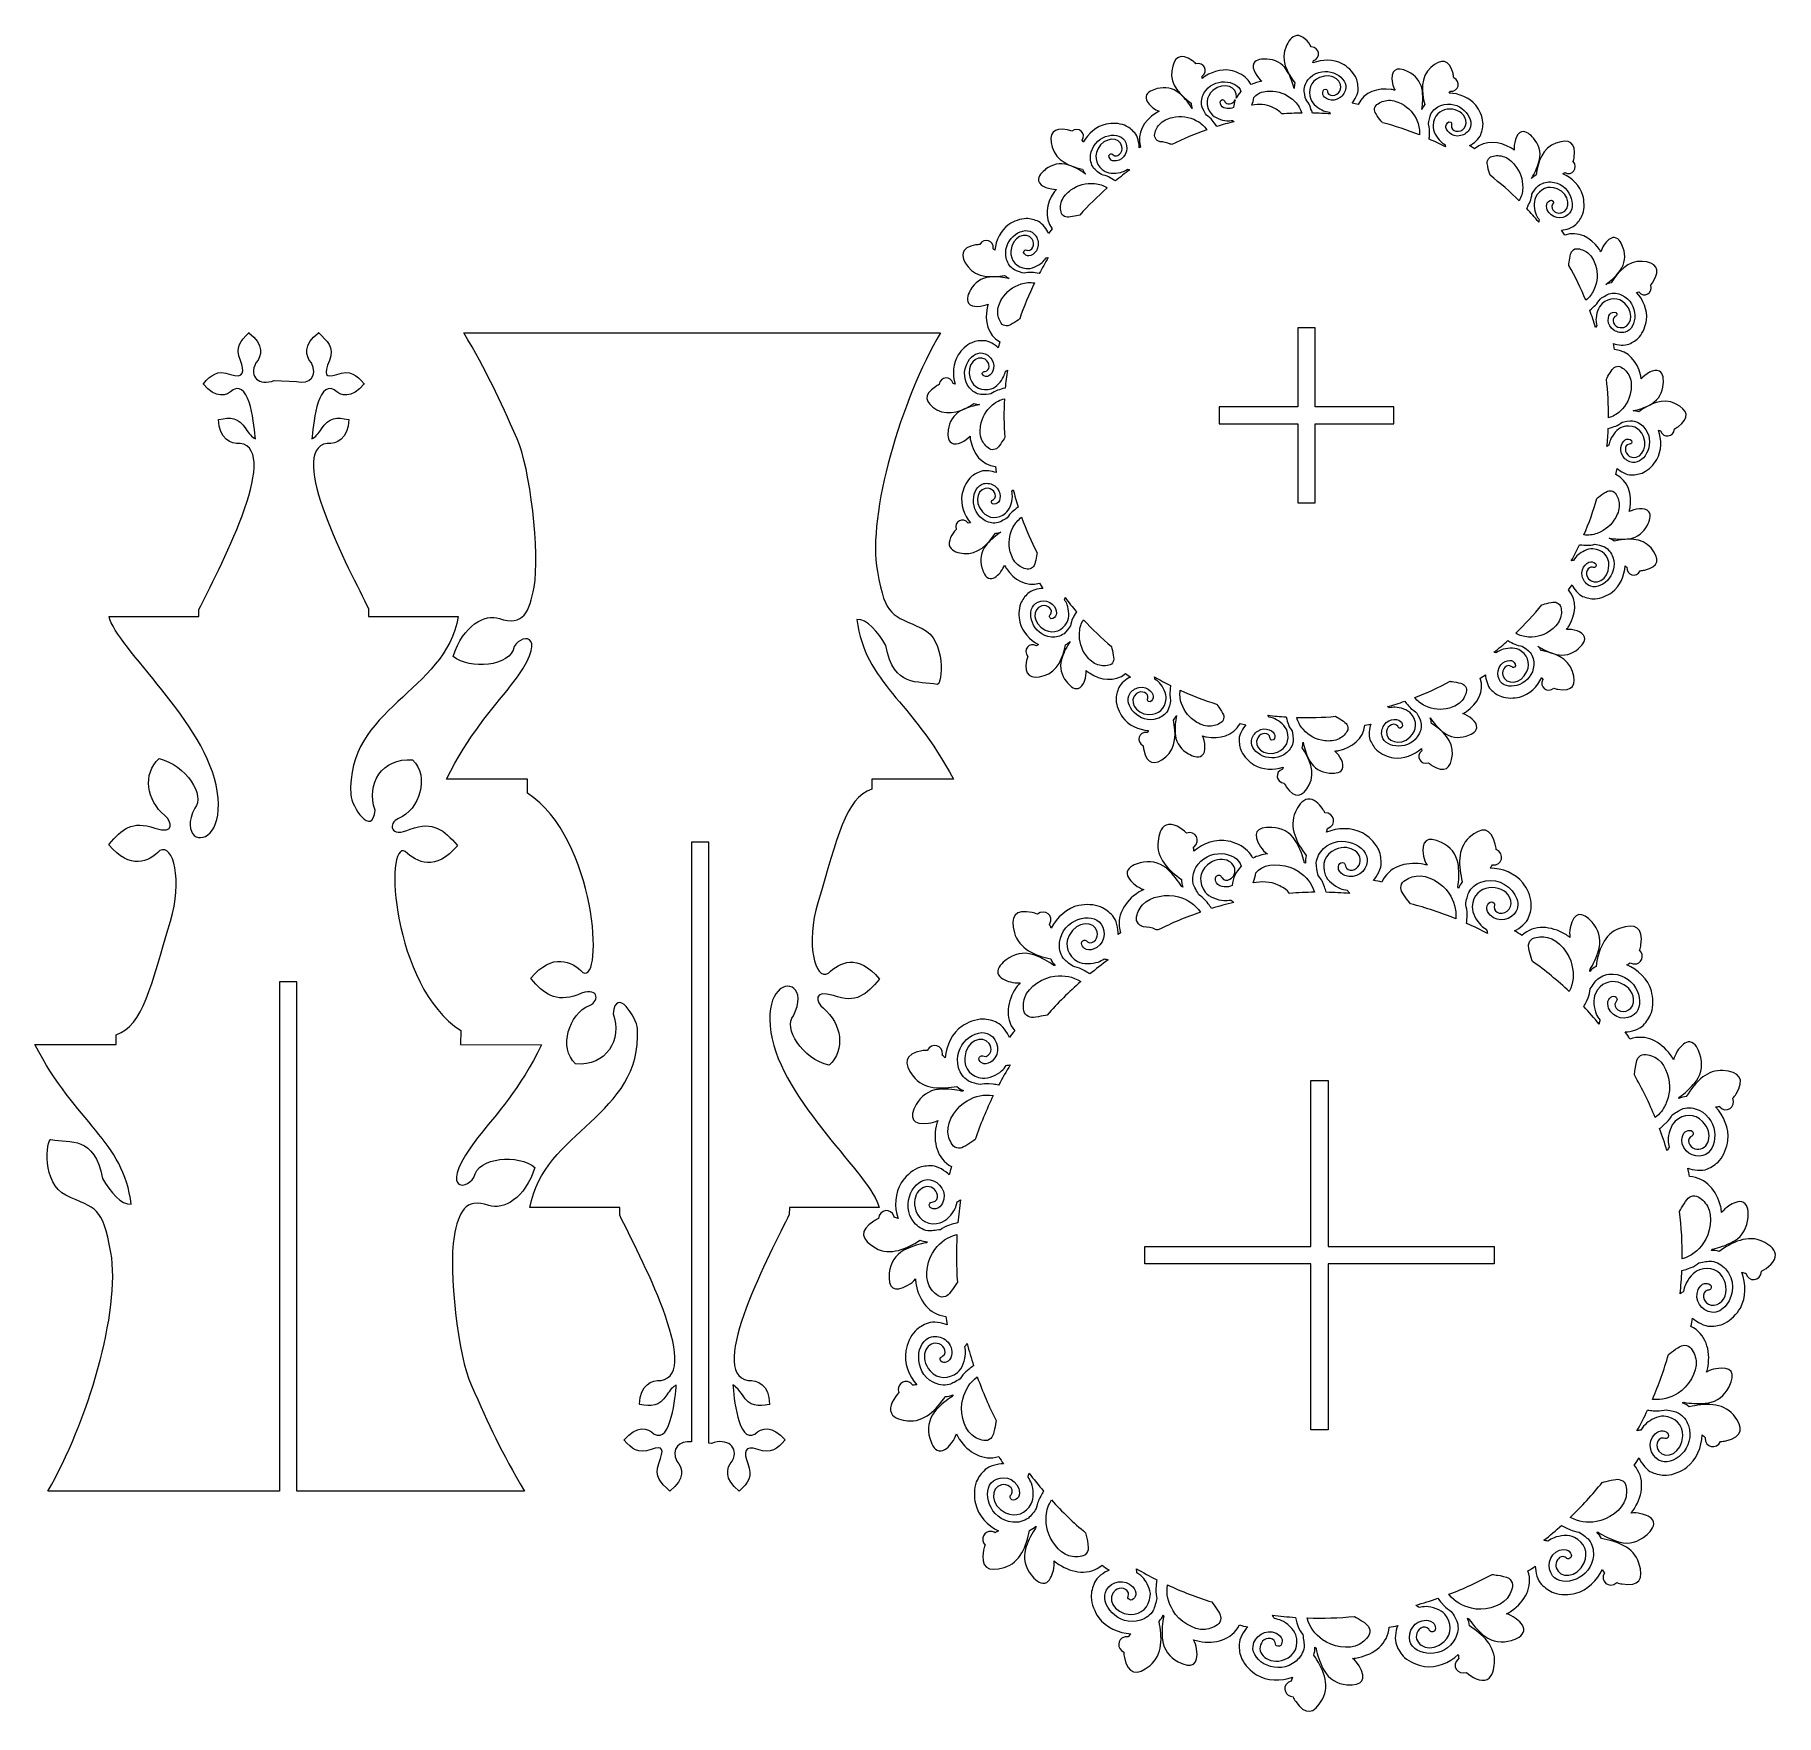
# Model space of a CAD drawing. Header units: centimetres. Extents: x -35.2 to 35.2, y -34 to 33.9.
import ezdxf

# ---------------------------------------------------------------- set-up
doc = ezdxf.new("R2010")
doc.units = ezdxf.units.CM
doc.header["$MEASUREMENT"] = 0
doc.layers.add('Camada 1', color=7, linetype='Continuous')

msp = doc.modelspace()

# ---------------------------------------------------------------- linework, layer by layer
at = {"layer": 'Camada 1', "color": 140, "lineweight": 9}
for points, knots in [([(12.00376, 32.11483), (12.31133, 32.36372), (12.75456, 32.51339), (13.14584, 32.43579), (13.14584, 32.43579), (13.36694, 32.39194), (13.64604, 32.26347), (13.80548, 32.10255), (13.80548, 32.10255), (13.87649, 32.03088), (13.93217, 31.95179), (13.97776, 31.86494), (13.97776, 31.86494), (14.11307, 31.92786), (14.26498, 31.97914), (14.41486, 31.99755), (14.41486, 31.99755), (14.23247, 32.14208), (13.97504, 32.50751), (14.08905, 32.7251), (14.08905, 32.7251), (14.17957, 32.89786), (14.44157, 32.90224), (14.60919, 32.89482), (14.60919, 32.89482), (14.9364, 32.88034), (15.23079, 32.73032), (15.40997, 32.45119), (15.40997, 32.45119), (15.52747, 32.26815), (15.63499, 32.00375), (15.69233, 31.79737), (15.69233, 31.79737), (15.69233, 31.79737), (15.71865, 31.70412), (15.71865, 31.70412), (15.71865, 31.70412), (15.71656, 31.78436), (15.72805, 31.85303), (15.74676, 31.92916), (15.74676, 31.92916), (15.43407, 32.33954), (15.14607, 32.89382), (15.3884, 33.40475), (15.3884, 33.40475), (15.47088, 33.57866), (15.60708, 33.81838), (15.8198, 33.84471), (15.8198, 33.84471), (16.06296, 33.87481), (16.3024, 33.58591), (16.40551, 33.38472), (16.40551, 33.38472), (16.74581, 33.37472), (16.81377, 32.931), (16.4936, 32.8319), (16.4936, 32.8319), (16.48852, 32.80155), (16.4819, 32.77154), (16.47384, 32.74192), (16.47384, 32.74192), (16.84197, 32.88685), (17.30978, 32.89644), (17.65962, 32.70483), (17.65962, 32.70483), (17.8573, 32.59655), (18.08484, 32.39009), (18.18854, 32.1887), (18.18854, 32.1887), (18.2759, 32.01907), (18.29285, 31.87145), (18.30379, 31.6861), (18.30379, 31.6861), (18.31416, 31.5104), (18.17002, 31.24268), (18.05784, 31.10893), (18.05784, 31.10893), (18.05784, 31.10893), (18.29886, 31.06198), (18.29886, 31.06198), (18.29886, 31.06198), (18.54232, 31.57785), (19.09762, 31.73706), (19.63431, 31.6681), (19.63431, 31.6681), (19.68576, 31.66149), (19.73856, 31.64991), (19.79143, 31.63492), (19.79143, 31.63492), (19.74467, 31.72007), (19.71013, 31.81185), (19.69171, 31.91061), (19.69171, 31.91061), (19.59043, 32.45356), (19.82229, 32.62183), (20.31872, 32.38646), (20.31872, 32.38646), (20.61469, 32.24613), (20.82777, 31.99365), (20.88459, 31.66684), (20.88459, 31.66684), (20.92185, 31.45254), (20.91837, 31.16716), (20.89112, 30.95469), (20.89112, 30.95469), (20.89112, 30.95469), (20.87915, 30.85856), (20.87915, 30.85856), (20.87915, 30.85856), (20.90818, 30.93278), (20.94491, 30.99116), (20.99241, 31.05501), (20.99241, 31.05501), (20.86318, 31.55576), (20.81201, 32.17622), (21.23475, 32.55404), (21.23475, 32.55404), (21.66364, 32.93736), (21.99, 32.89743), (22.13638, 32.31262), (22.13638, 32.31262), (22.15049, 32.25625), (22.16003, 32.19878), (22.16438, 32.14089), (22.16438, 32.14089), (22.47376, 31.99976), (22.36513, 31.56461), (22.03103, 31.59719), (22.03103, 31.59719), (22.01458, 31.5712), (21.99683, 31.54611), (21.97791, 31.52195), (21.97791, 31.52195), (22.37344, 31.51267), (22.80828, 31.33997), (23.05637, 31.0276), (23.05637, 31.0276), (23.19655, 30.8511), (23.32614, 30.57252), (23.34357, 30.34666), (23.34357, 30.34666), (23.35826, 30.15639), (23.31658, 30.01383), (23.25473, 29.83874), (23.25473, 29.83874), (23.19673, 29.67455), (22.95857, 29.47949), (22.80408, 29.40224), (22.80408, 29.40224), (22.80408, 29.40224), (23.00799, 29.26543), (23.00799, 29.26543), (23.00799, 29.26543), (23.43144, 29.64531), (24.00745, 29.57686), (24.47398, 29.30582), (24.47398, 29.30582), (24.51885, 29.27975), (24.56302, 29.2486), (24.60594, 29.21426), (24.60594, 29.21426), (24.58186, 29.44577), (24.66335, 29.88524), (24.89867, 29.95574), (24.89867, 29.95574), (25.0855, 30.01172), (25.27172, 29.82738), (25.38355, 29.70229), (25.38355, 29.70229), (25.60095, 29.45912), (25.6999, 29.14122), (25.62581, 28.81947), (25.62581, 28.81947), (25.57702, 28.60757), (25.46301, 28.34577), (25.35547, 28.1606), (25.35547, 28.1606), (25.35547, 28.1606), (25.30714, 28.07658), (25.30714, 28.07658), (25.30714, 28.07658), (25.36305, 28.13412), (25.42024, 28.17395), (25.48775, 28.21374), (25.48775, 28.21374), (25.56309, 28.72624), (25.75556, 29.31672), (26.29283, 29.50126), (26.29283, 29.50126), (26.83686, 29.68812), (27.12213, 29.52465), (27.03011, 28.92887), (27.03011, 28.92887), (27.02124, 28.87144), (27.00772, 28.81478), (26.98927, 28.75973), (26.98927, 28.75973), (27.21972, 28.50959), (26.9505, 28.15067), (26.65539, 28.31038), (26.65539, 28.31038), (26.63014, 28.29281), (26.60405, 28.27658), (26.57723, 28.26165), (26.57723, 28.26165), (26.93814, 28.09958), (27.27193, 27.77168), (27.37934, 27.38754), (27.37934, 27.38754), (27.44003, 27.17047), (27.45136, 26.86343), (27.37979, 26.64852), (27.37979, 26.64852), (27.31948, 26.46746), (27.22574, 26.35224), (27.1008, 26.21487), (27.1008, 26.21487), (26.98352, 26.08592), (26.68872, 25.99888), (26.51607, 25.98746), (26.51607, 25.98746), (26.51607, 25.98746), (26.65091, 25.78226), (26.65091, 25.78226), (26.65091, 25.78226), (27.19191, 25.9692), (27.69167, 25.68305), (28.0177, 25.25057), (28.0177, 25.25057), (28.04896, 25.20911), (28.07759, 25.16321), (28.10384, 25.11488), (28.10384, 25.11488), (28.1567, 25.28899), (28.28574, 25.48823), (28.42945, 25.60306), (28.42945, 25.60306), (28.49569, 25.65599), (28.57441, 25.69413), (28.66131, 25.68475), (28.66131, 25.68475), (28.85522, 25.66384), (28.9553, 25.42169), (29.00983, 25.26301), (29.00983, 25.26301), (29.11626, 24.9533), (29.08452, 24.62428), (28.89053, 24.35535), (28.89053, 24.35535), (28.76333, 24.17901), (28.55663, 23.98193), (28.38568, 23.85302), (28.38568, 23.85302), (28.38568, 23.85302), (28.30855, 23.79435), (28.30855, 23.79435), (28.30855, 23.79435), (28.3824, 23.8257), (28.45057, 23.8402), (28.52823, 23.85067), (28.52823, 23.85067), (28.79551, 24.29208), (29.20563, 24.76312), (29.76984, 24.72487), (29.76984, 24.72487), (30.34377, 24.68597), (30.54321, 24.42462), (30.22722, 23.91123), (30.22722, 23.91123), (30.19676, 23.86174), (30.16232, 23.81476), (30.12395, 23.77119), (30.12395, 23.77119), (30.23912, 23.45134), (29.85224, 23.22485), (29.64185, 23.48662), (29.64185, 23.48662), (29.61176, 23.48023), (29.58142, 23.4754), (29.55091, 23.47204), (29.55091, 23.47204), (29.82065, 23.18263), (30.00101, 22.75089), (29.95095, 22.35517), (29.95095, 22.35517), (29.92266, 22.13155), (29.81395, 21.84417), (29.66458, 21.67388), (29.66458, 21.67388), (29.53875, 21.53043), (29.40762, 21.46058), (29.23917, 21.38248), (29.23917, 21.38248), (29.07998, 21.30867), (28.77706, 21.34383), (28.61201, 21.3998), (28.61201, 21.3998), (28.61201, 21.3998), (28.65666, 21.15834), (28.65666, 21.15834), (28.65666, 21.15834), (29.22775, 21.12073), (29.57746, 20.66296), (29.71003, 20.13794), (29.71003, 20.13794), (29.72273, 20.08763), (29.73131, 20.03426), (29.73674, 19.97957), (29.73674, 19.97957), (29.88548, 20.15854), (30.25684, 20.40736), (30.47167, 20.28833), (30.47167, 20.28833), (30.64226, 20.19381), (30.64053, 19.93178), (30.62921, 19.76438), (30.62921, 19.76438), (30.60711, 19.43754), (30.45033, 19.14684), (30.16705, 18.97416), (30.16705, 18.97416), (29.98137, 18.86097), (29.71443, 18.75956), (29.50681, 18.7071), (29.50681, 18.7071), (29.50681, 18.7071), (29.41297, 18.683), (29.41297, 18.683), (29.41297, 18.683), (29.49292, 18.68324), (29.56178, 18.67007), (29.63728, 18.64962), (29.63728, 18.64962), (30.05585, 18.95337), (30.61437, 19.22836), (31.12085, 18.97349), (31.12085, 18.97349), (31.63213, 18.71621), (31.71688, 18.3965), (31.22664, 18.04613), (31.22664, 18.04613), (31.17936, 18.01234), (31.12938, 17.98241), (31.07711, 17.95714), (31.07711, 17.95714), (31.0592, 17.61776), (30.61475, 17.55896), (30.52237, 17.88195), (30.52237, 17.88195), (30.49216, 17.88773), (30.46232, 17.89505), (30.4329, 17.9038), (30.4329, 17.9038), (30.5692, 17.53235), (30.56789, 17.06452), (30.36816, 16.71921), (30.36816, 16.71921), (30.25531, 16.5241), (30.04362, 16.30142), (29.83987, 16.20244), (29.83987, 16.20244), (29.66822, 16.11906), (29.52027, 16.10557), (29.3347, 16.09896), (29.3347, 16.09896), (29.15984, 16.09273), (28.89353, 16.24248), (28.76341, 16.3583), (28.76341, 16.3583), (28.76341, 16.3583), (28.71086, 16.11844), (28.71086, 16.11844), (28.71086, 16.11844), (29.21948, 15.86369), (29.36692, 15.3026), (29.2857, 14.76923), (29.2857, 14.76923), (29.27789, 14.71794), (29.26509, 14.66543), (29.24887, 14.61292), (29.24887, 14.61292), (29.45544, 14.72015), (29.89421, 14.80537), (30.04602, 14.61228), (30.04602, 14.61228), (30.16657, 14.45896), (30.06329, 14.21814), (29.9879, 14.06824), (29.9879, 14.06824), (29.84072, 13.77564), (29.58329, 13.5685), (29.25528, 13.5193), (29.25528, 13.5193), (29.04031, 13.48706), (28.75477, 13.49722), (28.54317, 13.52939), (28.54317, 13.52939), (28.54317, 13.52939), (28.44734, 13.54359), (28.44734, 13.54359), (28.44734, 13.54359), (28.52076, 13.51291), (28.57847, 13.47469), (28.64111, 13.42578), (28.64111, 13.42578), (29.14555, 13.5435), (29.76549, 13.5808), (30.13408, 13.14856), (30.13408, 13.14856), (30.50733, 12.71085), (30.45974, 12.3855), (29.8717, 12.25281), (29.8717, 12.25281), (29.81502, 12.24002), (29.75735, 12.23183), (29.69937, 12.22883), (29.69937, 12.22883), (29.55154, 11.9236), (29.11913, 12.04041), (29.15892, 12.37479), (29.15892, 12.37479), (29.13332, 12.39185), (29.10866, 12.41018), (29.08493, 12.42966), (29.08493, 12.42966), (29.06643, 12.03445), (28.88363, 11.60375), (28.56558, 11.36303), (28.56558, 11.36303), (28.38586, 11.22701), (28.10435, 11.10392), (27.87816, 11.09176), (27.87816, 11.09176), (27.68758, 11.08152), (27.54604, 11.12652), (27.37243, 11.19243), (27.37243, 11.19243), (27.20944, 11.25431), (27.02052, 11.49665), (26.94654, 11.65315), (26.94654, 11.65315), (26.94654, 11.65315), (26.80503, 11.45246), (26.80503, 11.45246), (26.80503, 11.45246), (27.1759, 11.01915), (27.0939, 10.44728), (26.81124, 9.98591), (26.81124, 9.98591), (26.78413, 9.94166), (26.75194, 9.89823), (26.71661, 9.85612), (26.71661, 9.85612), (26.94868, 9.87481), (27.38607, 9.78308), (27.45106, 9.54623), (27.45106, 9.54623), (27.50267, 9.35815), (27.31404, 9.17627), (27.18639, 9.06738), (27.18639, 9.06738), (26.93788, 8.8554), (26.6187, 8.76403), (26.29816, 8.84574), (26.29816, 8.84574), (26.08761, 8.89941), (25.82821, 9.01966), (25.64576, 9.13138), (25.64576, 9.13138), (25.64576, 9.13138), (25.5629, 9.18166), (25.5629, 9.18166), (25.5629, 9.18166), (25.61916, 9.12439), (25.65758, 9.06634), (25.69581, 8.99789), (25.69581, 8.99789), (26.20641, 8.91062), (26.79225, 8.70445), (26.96422, 8.16302), (26.96422, 8.16302), (27.13835, 7.6148), (26.96825, 7.33342), (26.37481, 7.43929), (26.37481, 7.43929), (26.31759, 7.4495), (26.26126, 7.46433), (26.20665, 7.48406), (26.20665, 7.48406), (25.95163, 7.26004), (25.59881, 7.53589), (25.76521, 7.82832), (25.76521, 7.82832), (25.74824, 7.85398), (25.73262, 7.88044), (25.71832, 7.9076), (25.71832, 7.9076), (25.54788, 7.55053), (25.21231, 7.22455), (24.82574, 7.1261), (24.82574, 7.1261), (24.60731, 7.07047), (24.30009, 7.06629), (24.0869, 7.14287), (24.0869, 7.14287), (23.90731, 7.20738), (23.79431, 7.30379), (23.65989, 7.43189), (23.65989, 7.43189), (23.53291, 7.5529), (23.45469, 7.84708), (23.44617, 8.02178), (23.44617, 8.02178), (23.44617, 8.02178), (23.23786, 7.89173), (23.23786, 7.89173), (23.23786, 7.89173), (23.41215, 7.34657), (23.11439, 6.85347), (22.67447, 6.5377), (22.67447, 6.5377), (22.63232, 6.50745), (22.58581, 6.47991), (22.53691, 6.45482), (22.53691, 6.45482), (22.75795, 6.38201), (23.12556, 6.1277), (23.09353, 5.88416), (23.09353, 5.88416), (23.0681, 5.69079), (22.82367, 5.59638), (22.66376, 5.54557), (22.66376, 5.54557), (22.35196, 5.44649), (22.02321, 5.48596), (21.75913, 5.68598), (21.75913, 5.68598), (21.58591, 5.81718), (21.39354, 6.02863), (21.26873, 6.2024), (21.26873, 6.2024), (21.26873, 6.2024), (21.21186, 6.28091), (21.21186, 6.28091), (21.21186, 6.28091), (21.24146, 6.20631), (21.25438, 6.13787), (21.26304, 6.05995), (21.26304, 6.05995), (21.69904, 5.78186), (22.15959, 5.36293), (22.10807, 4.7983), (22.10807, 4.7983), (22.05606, 4.2283), (21.78967, 4.03229), (21.284, 4.36001), (21.284, 4.36001), (21.23523, 4.39162), (21.18906, 4.42715), (21.14639, 4.46653), (21.14639, 4.46653), (20.82396, 4.35879), (20.60653, 4.75098), (20.87314, 4.95511), (20.87314, 4.95511), (20.86745, 4.98534), (20.86332, 5.01579), (20.86068, 5.04637), (20.86068, 5.04637), (20.56502, 4.78342), (20.12927, 4.61323), (19.73479, 4.6725), (19.73479, 4.6725), (19.5119, 4.70599), (19.22712, 4.82135), (19.06035, 4.97465), (19.06035, 4.97465), (18.91986, 5.1038), (18.85312, 5.23651), (18.77895, 5.40675), (18.77895, 5.40675), (18.70969, 5.56573), (18.75041, 5.87297), (18.8109, 6.03333), (18.8109, 6.03333), (18.8109, 6.03333), (18.56845, 5.99432), (18.56845, 5.99432), (18.56845, 5.99432), (18.51752, 5.42422), (18.05179, 5.08538), (17.52376, 4.96503), (17.52376, 4.96503), (17.47318, 4.9535), (17.41963, 4.94617), (17.36483, 4.94202), (17.36483, 4.94202), (17.54029, 4.78916), (17.78038, 4.41209), (17.65637, 4.20009), (17.65637, 4.20009), (17.55789, 4.03175), (17.29598, 4.03958), (17.12889, 4.0548), (17.12889, 4.0548), (16.8027, 4.08451), (16.51563, 4.24806), (16.34964, 4.53526), (16.34964, 4.53526), (16.24093, 4.72335), (16.14564, 4.99299), (16.09807, 5.20153), (16.09807, 5.20153), (16.09807, 5.20153), (16.07612, 5.29593), (16.07612, 5.29593), (16.07612, 5.29593), (16.07449, 5.2157), (16.05979, 5.1476), (16.03756, 5.07244), (16.03756, 5.07244), (16.33166, 4.64666), (16.59363, 4.08262), (16.32675, 3.58174), (16.32675, 3.58174), (16.05723, 3.0759), (15.73656, 2.99852), (15.39719, 3.49759), (15.39719, 3.49759), (15.36451, 3.54565), (15.33574, 3.59631), (15.3117, 3.64916), (15.3117, 3.64916), (14.97294, 3.67499), (14.92429, 4.12054), (15.24946, 4.20549), (15.24946, 4.20549), (15.25594, 4.23556), (15.26395, 4.26523), (15.27338, 4.29443), (15.27338, 4.29443), (14.89896, 4.16685), (14.43125, 4.17905), (14.09065, 4.38678), (14.09065, 4.38678), (13.89822, 4.50414), (13.68051, 4.72097), (13.58631, 4.92697), (13.58631, 4.92697), (13.50695, 5.10053), (13.49694, 5.24873), (13.49466, 5.43441), (13.49466, 5.43441), (13.4925, 5.6105), (13.64796, 5.87017), (13.76724, 5.9995), (13.76724, 5.9995), (13.76724, 5.9995), (13.52865, 6.05762), (13.52865, 6.05762), (13.52865, 6.05762), (13.26046, 5.55194), (12.69979, 5.42043), (12.16641, 5.51441), (12.16641, 5.51441), (12.11532, 5.52341), (12.06312, 5.53744), (12.011, 5.55487), (12.011, 5.55487), (12.11338, 5.34592), (12.18836, 4.90524), (11.9918, 4.75796), (11.9918, 4.75796), (11.83572, 4.64101), (11.59736, 4.74987), (11.44926, 4.82873), (11.44926, 4.82873), (11.16014, 4.98269), (10.95906, 5.24483), (10.91753, 5.57394), (10.91753, 5.57394), (10.89033, 5.78949), (10.90715, 6.07494), (10.94422, 6.28561), (10.94422, 6.28561), (10.94422, 6.28561), (10.96064, 6.38114), (10.96064, 6.38114), (10.96064, 6.38114), (10.92796, 6.3078), (10.88804, 6.2508), (10.83835, 6.19013), (10.83835, 6.19013), (10.9443, 5.68309), (10.96713, 5.06241), (10.5264, 4.70402), (10.5264, 4.70402), (10.08012, 4.34112), (9.75599, 4.39623), (9.63703, 4.9872), (9.63703, 4.9872), (9.62556, 5.04418), (9.6187, 5.10203), (9.61705, 5.16007), (9.61705, 5.16007), (9.31473, 5.31544), (9.44318, 5.74494), (9.77559, 5.69696), (9.77559, 5.69696), (9.79324, 5.72215), (9.81213, 5.74638), (9.83215, 5.76964), (9.83215, 5.76964), (9.43748, 5.79734), (9.01118, 5.99015), (8.77794, 6.31372), (8.77794, 6.31372), (8.64614, 6.49656), (8.52963, 6.78088), (8.52276, 7.00729), (8.52276, 7.00729), (8.51696, 7.19805), (8.56525, 7.33852), (8.6352, 7.51054), (8.6352, 7.51054), (8.70097, 7.67229), (8.94718, 7.85479), (9.10571, 7.92556), (9.10571, 7.92556), (9.10571, 7.92556), (8.90839, 8.07172), (8.90839, 8.07172), (8.90839, 8.07172), (8.46495, 7.70974), (7.89722, 7.8061), (7.44209, 8.09971), (7.44209, 8.09971), (7.39842, 8.12788), (7.35568, 8.16113), (7.31435, 8.19749), (7.31435, 8.19749), (7.32775, 7.96443), (7.2259, 7.52974), (6.9876, 7.4703), (6.9876, 7.4703), (6.79836, 7.42309), (6.62094, 7.61591), (6.51506, 7.74606), (6.51506, 7.74606), (6.30834, 8.00017), (6.22474, 8.31977), (6.31418, 8.63922), (6.31418, 8.63922), (6.37277, 8.84849), (6.49898, 9.10494), (6.61497, 9.28477), (6.61497, 9.28477), (6.61497, 9.28477), (6.66715, 9.36645), (6.66715, 9.36645), (6.66715, 9.36645), (6.60865, 9.3116), (6.54958, 9.27442), (6.48032, 9.23784), (6.48032, 9.23784), (6.38122, 8.72944), (6.16139, 8.14851), (5.61613, 7.98925), (5.61613, 7.98925), (5.06397, 7.82797), (4.78673, 8.00451), (4.90634, 8.59536), (4.90634, 8.59536), (4.91787, 8.65233), (4.93401, 8.7083), (4.95501, 8.76244), (4.95501, 8.76244), (4.73678, 9.02275), (5.02142, 9.36897), (5.30946, 9.19573), (5.30946, 9.19573), (5.33551, 9.2121), (5.36232, 9.22711), (5.3898, 9.24077), (5.3898, 9.24077), (5.03683, 9.41949), (4.71875, 9.76257), (4.62934, 10.15131), (4.62934, 10.15131), (4.57882, 10.37097), (4.58178, 10.67822), (4.6633, 10.88956), (4.6633, 10.88956), (4.73198, 11.06762), (4.831, 11.17833), (4.96222, 11.30973), (4.96222, 11.30973), (5.08499, 11.43267), (5.3849, 11.50681), (5.5569, 11.50965), (5.5569, 11.50965), (5.5569, 11.50965), (5.43177, 11.72092), (5.43177, 11.72092), (5.43177, 11.72092), (4.88266, 11.55939), (4.39673, 11.86854), (4.09126, 12.31573), (4.09126, 12.31573), (4.06199, 12.35858), (4.03554, 12.40572), (4.01159, 12.45519), (4.01159, 12.45519), (3.97906, 12.36366), (3.93344, 12.27684), (3.87189, 12.19742), (3.87189, 12.19742), (3.77256, 12.06926), (3.61041, 11.88372), (3.42812, 11.91203), (3.42812, 11.91203), (3.23541, 11.94195), (3.14671, 12.18851), (3.09964, 12.34955), (3.09964, 12.34955), (3.00784, 12.66359), (3.05497, 12.9913), (3.2611, 13.25066), (3.2611, 13.25066), (3.39629, 13.42076), (3.61219, 13.60822), (3.78883, 13.72891), (3.78883, 13.72891), (3.78883, 13.72891), (3.86861, 13.78393), (3.86861, 13.78393), (3.86861, 13.78393), (3.79336, 13.75606), (3.7246, 13.74475), (3.64652, 13.7379), (3.64652, 13.7379), (3.35838, 13.30854), (2.92916, 12.85781), (2.36552, 12.92252), (2.36552, 12.92252), (2.17432, 12.94447), (1.90349, 12.99601), (1.80991, 13.18883), (1.80991, 13.18883), (1.70182, 13.41156), (1.90304, 13.73325), (2.05627, 13.89168), (2.05627, 13.89168), (1.95605, 14.21664), (2.35337, 14.42471), (2.5511, 14.15343), (2.5511, 14.15343), (2.58143, 14.15839), (2.61199, 14.16179), (2.64265, 14.16372), (2.64265, 14.16372), (2.38662, 14.46542), (2.22663, 14.90504), (2.29509, 15.29807), (2.29509, 15.29807), (2.33377, 15.52012), (2.45571, 15.80215), (2.61286, 15.96529), (2.61286, 15.96529), (2.74526, 16.10275), (2.87949, 16.16636), (3.05142, 16.23654), (3.05142, 16.23654), (3.21276, 16.3024), (3.51635, 16.25402), (3.67708, 16.19001), (3.67708, 16.19001), (3.67708, 16.19001), (3.64373, 16.43329), (3.64373, 16.43329), (3.64373, 16.43329), (3.07493, 16.4975), (2.74711, 16.97099), (2.63909, 17.5017), (2.63909, 17.5017), (2.62874, 17.55254), (2.62266, 17.60625), (2.61979, 17.66113), (2.61979, 17.66113), (2.46288, 17.48932), (2.08034, 17.25804), (1.87128, 17.38696), (1.87128, 17.38696), (1.70528, 17.48932), (1.71921, 17.75098), (1.73831, 17.91766), (1.73831, 17.91766), (1.77561, 18.24311), (1.94579, 18.52624), (2.2368, 18.68551), (2.2368, 18.68551), (2.42735, 18.7898), (2.69918, 18.87878), (2.90875, 18.92149), (2.90875, 18.92149), (2.90875, 18.92149), (3.00363, 18.9412), (3.00363, 18.9412), (3.00363, 18.9412), (2.92359, 18.94471), (2.85569, 18.96102), (2.7811, 18.98499), (2.7811, 18.98499), (2.34831, 18.7007), (1.77892, 18.45195), (1.28406, 18.73062), (1.28406, 18.73062), (0.78286, 19.01286), (0.71537, 19.33464), (1.22161, 19.66191), (1.22161, 19.66191), (1.27042, 19.69346), (1.32173, 19.72103), (1.37513, 19.74384), (1.37513, 19.74384), (1.4088, 20.08206), (1.85573, 20.11992), (1.93276, 19.79308), (1.93276, 19.79308), (1.96267, 19.78589), (1.99214, 19.77719), (2.02112, 19.76708), (2.02112, 19.76708), (1.9023, 20.14436), (1.92539, 20.6117), (2.14101, 20.94735), (2.14101, 20.94735), (2.26284, 21.13698), (2.48466, 21.34958), (2.6928, 21.43896), (2.6928, 21.43896), (2.86817, 21.51426), (3.01656, 21.52081), (3.20224, 21.51877), (3.20224, 21.51877), (3.37747, 21.51685), (3.63626, 21.3548), (3.76083, 21.23309), (3.76083, 21.23309), (3.76083, 21.23309), (3.82451, 21.47024), (3.82451, 21.47024), (3.82451, 21.47024), (3.3252, 21.75019), (3.2068, 22.31371), (3.3132, 22.84479), (3.3132, 22.84479), (3.32339, 22.89566), (3.33863, 22.94751), (3.35727, 22.99921), (3.35727, 22.99921), (3.14598, 22.90173), (2.70369, 22.83704), (2.56104, 23.03698), (2.56104, 23.03698), (2.44776, 23.19574), (2.56214, 23.4315), (2.64443, 23.57772), (2.64443, 23.57772), (2.80505, 23.86312), (3.07189, 24.05814), (3.40183, 24.09195), (3.40183, 24.09195), (3.61793, 24.11409), (3.90298, 24.09064), (4.11269, 24.04866), (4.11269, 24.04866), (4.11269, 24.04866), (4.20781, 24.03004), (4.20781, 24.03004), (4.20781, 24.03004), (4.13527, 24.06439), (4.07917, 24.10566), (4.01969, 24.15672), (4.01969, 24.15672), (3.51112, 24.06278), (2.88861, 24.05511), (2.54125, 24.50323), (2.54125, 24.50323), (2.18884, 24.95786), (2.25152, 25.28066), (2.84511, 25.38578), (2.84511, 25.38578), (2.90232, 25.39591), (2.96032, 25.40141), (3.01839, 25.40171), (3.01839, 25.40171), (3.18062, 25.70015), (3.60702, 25.56217), (3.55143, 25.2307), (3.55143, 25.2307), (3.5762, 25.21247), (3.59998, 25.19302), (3.62276, 25.17246), (3.62276, 25.17246), (3.65969, 25.56643), (3.86231, 25.98799), (4.19129, 26.21369), (4.19129, 26.21369), (4.37715, 26.3412), (4.6641, 26.45105), (4.89061, 26.45265), (4.89061, 26.45265), (5.08145, 26.454), (5.22076, 26.40244), (5.3911, 26.32851), (5.3911, 26.32851), (5.5509, 26.25916), (5.72866, 26.00806), (5.79505, 25.84845), (5.79505, 25.84845), (5.79505, 25.84845), (5.94576, 26.04231), (5.94576, 26.04231), (5.94576, 26.04231), (5.5942, 26.49405), (5.70384, 27.05945), (6.00793, 27.50755), (6.00793, 27.50755), (6.03706, 27.55048), (6.07123, 27.59236), (6.10848, 27.63277), (6.10848, 27.63277), (5.87593, 27.62494), (5.44316, 27.73697), (5.38928, 27.97659), (5.38928, 27.97659), (5.3465, 28.16687), (5.54341, 28.33975), (5.67599, 28.44257), (5.67599, 28.44257), (5.9345, 28.64305), (6.25673, 28.71932), (6.57358, 28.62259), (6.57358, 28.62259), (6.78129, 28.55918), (7.035, 28.42686), (7.21194, 28.30684), (7.21194, 28.30684), (7.21194, 28.30684), (7.2924, 28.25275), (7.2924, 28.25275), (7.2924, 28.25275), (7.23889, 28.31253), (7.20315, 28.3724), (7.16818, 28.44251), (7.16818, 28.44251), (6.66219, 28.55345), (6.08659, 28.78675), (5.94006, 29.3356), (5.94006, 29.3356), (5.79168, 29.89136), (5.97469, 30.16446), (6.56256, 30.03106), (6.56256, 30.03106), (6.61923, 30.0182), (6.67483, 30.00077), (6.72845, 29.97851), (6.72845, 29.97851), (6.9936, 30.1904), (7.33321, 29.89844), (7.15337, 29.61404), (7.15337, 29.61404), (7.16912, 29.58763), (7.18349, 29.56047), (7.19651, 29.53268), (7.19651, 29.53268), (7.38338, 29.88142), (7.73381, 30.19137), (8.12455, 30.2717), (8.12455, 30.2717), (8.34533, 30.31709), (8.65242, 30.30697), (8.8618, 30.22055), (8.8618, 30.22055), (9.03819, 30.14774), (9.14661, 30.04616), (9.2749, 29.91192), (9.2749, 29.91192), (9.39597, 29.78523), (9.46088, 29.48687), (9.46088, 29.31273), (9.46088, 29.31273), (9.46088, 29.31273), (9.50834, 29.34274), (9.50834, 29.34274), (9.50834, 29.34274), (9.33278, 29.90615), (9.65457, 30.40579), (10.12244, 30.70965), (10.12244, 30.70965), (10.16595, 30.73791), (10.2137, 30.76325), (10.26371, 30.78603), (10.26371, 30.78603), (10.17297, 30.82069), (10.08723, 30.86832), (10.00928, 30.9317), (10.00928, 30.9317), (9.88347, 31.03398), (9.70176, 31.2004), (9.7343, 31.38197), (9.7343, 31.38197), (9.7687, 31.57394), (10.01727, 31.65687), (10.17936, 31.70019), (10.17936, 31.70019), (10.49575, 31.78474), (10.82173, 31.73009), (11.07647, 31.51779), (11.07647, 31.51779), (11.24334, 31.37872), (11.42575, 31.15838), (11.54227, 30.97906), (11.54227, 30.97906), (11.54227, 30.97906), (11.59543, 30.89799), (11.59543, 30.89799), (11.59543, 30.89799), (11.56931, 30.97393), (11.55963, 31.04282), (11.55458, 31.1211), (11.55458, 31.1211), (11.13157, 31.41949), (10.6914, 31.85836), (10.7693, 32.42076), (10.7693, 32.42076), (10.84783, 32.98774), (11.12303, 33.17109), (11.6129, 32.82016), (11.6129, 32.82016), (11.66014, 32.78632), (11.7046, 32.74868), (11.74539, 32.70735), (11.74539, 32.70735), (12.07229, 32.79984), (12.27151, 32.39839), (11.99557, 32.20655), (11.99557, 32.20655), (11.99984, 32.17609), (12.00254, 32.14549), (12.00376, 32.11483)], [0, 0, 0, 0, 0.00346021, 0.00346021, 0.00346021, 0.00346021, 0.00692042, 0.00692042, 0.00692042, 0.00692042, 0.01038062, 0.01038062, 0.01038062, 0.01038062, 0.01384083, 0.01384083, 0.01384083, 0.01384083, 0.01730104, 0.01730104, 0.01730104, 0.01730104, 0.02076125, 0.02076125, 0.02076125, 0.02076125, 0.02422145, 0.02422145, 0.02422145, 0.02422145, 0.02768166, 0.02768166, 0.02768166, 0.02768166, 0.03114187, 0.03114187, 0.03114187, 0.03114187, 0.03460208, 0.03460208, 0.03460208, 0.03460208, 0.03806228, 0.03806228, 0.03806228, 0.03806228, 0.04152249, 0.04152249, 0.04152249, 0.04152249, 0.0449827, 0.0449827, 0.0449827, 0.0449827, 0.04844291, 0.04844291, 0.04844291, 0.04844291, 0.05190311, 0.05190311, 0.05190311, 0.05190311, 0.05536332, 0.05536332, 0.05536332, 0.05536332, 0.05882353, 0.05882353, 0.05882353, 0.05882353, 0.06228374, 0.06228374, 0.06228374, 0.06228374, 0.06574394, 0.06574394, 0.06574394, 0.06574394, 0.06920415, 0.06920415, 0.06920415, 0.06920415, 0.07266436, 0.07266436, 0.07266436, 0.07266436, 0.07612457, 0.07612457, 0.07612457, 0.07612457, 0.07958478, 0.07958478, 0.07958478, 0.07958478, 0.08304498, 0.08304498, 0.08304498, 0.08304498, 0.08650519, 0.08650519, 0.08650519, 0.08650519, 0.0899654, 0.0899654, 0.0899654, 0.0899654, 0.09342561, 0.09342561, 0.09342561, 0.09342561, 0.09688581, 0.09688581, 0.09688581, 0.09688581, 0.10034602, 0.10034602, 0.10034602, 0.10034602, 0.10380623, 0.10380623, 0.10380623, 0.10380623, 0.10726644, 0.10726644, 0.10726644, 0.10726644, 0.11072664, 0.11072664, 0.11072664, 0.11072664, 0.11418685, 0.11418685, 0.11418685, 0.11418685, 0.11764706, 0.11764706, 0.11764706, 0.11764706, 0.12110727, 0.12110727, 0.12110727, 0.12110727, 0.12456747, 0.12456747, 0.12456747, 0.12456747, 0.12802768, 0.12802768, 0.12802768, 0.12802768, 0.13148789, 0.13148789, 0.13148789, 0.13148789, 0.1349481, 0.1349481, 0.1349481, 0.1349481, 0.1384083, 0.1384083, 0.1384083, 0.1384083, 0.14186851, 0.14186851, 0.14186851, 0.14186851, 0.14532872, 0.14532872, 0.14532872, 0.14532872, 0.14878893, 0.14878893, 0.14878893, 0.14878893, 0.15224913, 0.15224913, 0.15224913, 0.15224913, 0.15570934, 0.15570934, 0.15570934, 0.15570934, 0.15916955, 0.15916955, 0.15916955, 0.15916955, 0.16262976, 0.16262976, 0.16262976, 0.16262976, 0.16608997, 0.16608997, 0.16608997, 0.16608997, 0.16955017, 0.16955017, 0.16955017, 0.16955017, 0.17301038, 0.17301038, 0.17301038, 0.17301038, 0.17647059, 0.17647059, 0.17647059, 0.17647059, 0.1799308, 0.1799308, 0.1799308, 0.1799308, 0.183391, 0.183391, 0.183391, 0.183391, 0.18685121, 0.18685121, 0.18685121, 0.18685121, 0.19031142, 0.19031142, 0.19031142, 0.19031142, 0.19377163, 0.19377163, 0.19377163, 0.19377163, 0.19723183, 0.19723183, 0.19723183, 0.19723183, 0.20069204, 0.20069204, 0.20069204, 0.20069204, 0.20415225, 0.20415225, 0.20415225, 0.20415225, 0.20761246, 0.20761246, 0.20761246, 0.20761246, 0.21107266, 0.21107266, 0.21107266, 0.21107266, 0.21453287, 0.21453287, 0.21453287, 0.21453287, 0.21799308, 0.21799308, 0.21799308, 0.21799308, 0.22145329, 0.22145329, 0.22145329, 0.22145329, 0.22491349, 0.22491349, 0.22491349, 0.22491349, 0.2283737, 0.2283737, 0.2283737, 0.2283737, 0.23183391, 0.23183391, 0.23183391, 0.23183391, 0.23529412, 0.23529412, 0.23529412, 0.23529412, 0.23875433, 0.23875433, 0.23875433, 0.23875433, 0.24221453, 0.24221453, 0.24221453, 0.24221453, 0.24567474, 0.24567474, 0.24567474, 0.24567474, 0.24913495, 0.24913495, 0.24913495, 0.24913495, 0.25259516, 0.25259516, 0.25259516, 0.25259516, 0.25605536, 0.25605536, 0.25605536, 0.25605536, 0.25951557, 0.25951557, 0.25951557, 0.25951557, 0.26297578, 0.26297578, 0.26297578, 0.26297578, 0.26643599, 0.26643599, 0.26643599, 0.26643599, 0.26989619, 0.26989619, 0.26989619, 0.26989619, 0.2733564, 0.2733564, 0.2733564, 0.2733564, 0.27681661, 0.27681661, 0.27681661, 0.27681661, 0.28027682, 0.28027682, 0.28027682, 0.28027682, 0.28373702, 0.28373702, 0.28373702, 0.28373702, 0.28719723, 0.28719723, 0.28719723, 0.28719723, 0.29065744, 0.29065744, 0.29065744, 0.29065744, 0.29411765, 0.29411765, 0.29411765, 0.29411765, 0.29757785, 0.29757785, 0.29757785, 0.29757785, 0.30103806, 0.30103806, 0.30103806, 0.30103806, 0.30449827, 0.30449827, 0.30449827, 0.30449827, 0.30795848, 0.30795848, 0.30795848, 0.30795848, 0.31141869, 0.31141869, 0.31141869, 0.31141869, 0.31487889, 0.31487889, 0.31487889, 0.31487889, 0.3183391, 0.3183391, 0.3183391, 0.3183391, 0.32179931, 0.32179931, 0.32179931, 0.32179931, 0.32525952, 0.32525952, 0.32525952, 0.32525952, 0.32871972, 0.32871972, 0.32871972, 0.32871972, 0.33217993, 0.33217993, 0.33217993, 0.33217993, 0.33564014, 0.33564014, 0.33564014, 0.33564014, 0.33910035, 0.33910035, 0.33910035, 0.33910035, 0.34256055, 0.34256055, 0.34256055, 0.34256055, 0.34602076, 0.34602076, 0.34602076, 0.34602076, 0.34948097, 0.34948097, 0.34948097, 0.34948097, 0.35294118, 0.35294118, 0.35294118, 0.35294118, 0.35640138, 0.35640138, 0.35640138, 0.35640138, 0.35986159, 0.35986159, 0.35986159, 0.35986159, 0.3633218, 0.3633218, 0.3633218, 0.3633218, 0.36678201, 0.36678201, 0.36678201, 0.36678201, 0.37024221, 0.37024221, 0.37024221, 0.37024221, 0.37370242, 0.37370242, 0.37370242, 0.37370242, 0.37716263, 0.37716263, 0.37716263, 0.37716263, 0.38062284, 0.38062284, 0.38062284, 0.38062284, 0.38408304, 0.38408304, 0.38408304, 0.38408304, 0.38754325, 0.38754325, 0.38754325, 0.38754325, 0.39100346, 0.39100346, 0.39100346, 0.39100346, 0.39446367, 0.39446367, 0.39446367, 0.39446367, 0.39792388, 0.39792388, 0.39792388, 0.39792388, 0.40138408, 0.40138408, 0.40138408, 0.40138408, 0.40484429, 0.40484429, 0.40484429, 0.40484429, 0.4083045, 0.4083045, 0.4083045, 0.4083045, 0.41176471, 0.41176471, 0.41176471, 0.41176471, 0.41522491, 0.41522491, 0.41522491, 0.41522491, 0.41868512, 0.41868512, 0.41868512, 0.41868512, 0.42214533, 0.42214533, 0.42214533, 0.42214533, 0.42560554, 0.42560554, 0.42560554, 0.42560554, 0.42906574, 0.42906574, 0.42906574, 0.42906574, 0.43252595, 0.43252595, 0.43252595, 0.43252595, 0.43598616, 0.43598616, 0.43598616, 0.43598616, 0.43944637, 0.43944637, 0.43944637, 0.43944637, 0.44290657, 0.44290657, 0.44290657, 0.44290657, 0.44636678, 0.44636678, 0.44636678, 0.44636678, 0.44982699, 0.44982699, 0.44982699, 0.44982699, 0.4532872, 0.4532872, 0.4532872, 0.4532872, 0.4567474, 0.4567474, 0.4567474, 0.4567474, 0.46020761, 0.46020761, 0.46020761, 0.46020761, 0.46366782, 0.46366782, 0.46366782, 0.46366782, 0.46712803, 0.46712803, 0.46712803, 0.46712803, 0.47058824, 0.47058824, 0.47058824, 0.47058824, 0.47404844, 0.47404844, 0.47404844, 0.47404844, 0.47750865, 0.47750865, 0.47750865, 0.47750865, 0.48096886, 0.48096886, 0.48096886, 0.48096886, 0.48442907, 0.48442907, 0.48442907, 0.48442907, 0.48788927, 0.48788927, 0.48788927, 0.48788927, 0.49134948, 0.49134948, 0.49134948, 0.49134948, 0.49480969, 0.49480969, 0.49480969, 0.49480969, 0.4982699, 0.4982699, 0.4982699, 0.4982699, 0.5017301, 0.5017301, 0.5017301, 0.5017301, 0.50519031, 0.50519031, 0.50519031, 0.50519031, 0.50865052, 0.50865052, 0.50865052, 0.50865052, 0.51211073, 0.51211073, 0.51211073, 0.51211073, 0.51557093, 0.51557093, 0.51557093, 0.51557093, 0.51903114, 0.51903114, 0.51903114, 0.51903114, 0.52249135, 0.52249135, 0.52249135, 0.52249135, 0.52595156, 0.52595156, 0.52595156, 0.52595156, 0.52941176, 0.52941176, 0.52941176, 0.52941176, 0.53287197, 0.53287197, 0.53287197, 0.53287197, 0.53633218, 0.53633218, 0.53633218, 0.53633218, 0.53979239, 0.53979239, 0.53979239, 0.53979239, 0.5432526, 0.5432526, 0.5432526, 0.5432526, 0.5467128, 0.5467128, 0.5467128, 0.5467128, 0.55017301, 0.55017301, 0.55017301, 0.55017301, 0.55363322, 0.55363322, 0.55363322, 0.55363322, 0.55709343, 0.55709343, 0.55709343, 0.55709343, 0.56055363, 0.56055363, 0.56055363, 0.56055363, 0.56401384, 0.56401384, 0.56401384, 0.56401384, 0.56747405, 0.56747405, 0.56747405, 0.56747405, 0.57093426, 0.57093426, 0.57093426, 0.57093426, 0.57439446, 0.57439446, 0.57439446, 0.57439446, 0.57785467, 0.57785467, 0.57785467, 0.57785467, 0.58131488, 0.58131488, 0.58131488, 0.58131488, 0.58477509, 0.58477509, 0.58477509, 0.58477509, 0.58823529, 0.58823529, 0.58823529, 0.58823529, 0.5916955, 0.5916955, 0.5916955, 0.5916955, 0.59515571, 0.59515571, 0.59515571, 0.59515571, 0.59861592, 0.59861592, 0.59861592, 0.59861592, 0.60207612, 0.60207612, 0.60207612, 0.60207612, 0.60553633, 0.60553633, 0.60553633, 0.60553633, 0.60899654, 0.60899654, 0.60899654, 0.60899654, 0.61245675, 0.61245675, 0.61245675, 0.61245675, 0.61591696, 0.61591696, 0.61591696, 0.61591696, 0.61937716, 0.61937716, 0.61937716, 0.61937716, 0.62283737, 0.62283737, 0.62283737, 0.62283737, 0.62629758, 0.62629758, 0.62629758, 0.62629758, 0.62975779, 0.62975779, 0.62975779, 0.62975779, 0.63321799, 0.63321799, 0.63321799, 0.63321799, 0.6366782, 0.6366782, 0.6366782, 0.6366782, 0.64013841, 0.64013841, 0.64013841, 0.64013841, 0.64359862, 0.64359862, 0.64359862, 0.64359862, 0.64705882, 0.64705882, 0.64705882, 0.64705882, 0.65051903, 0.65051903, 0.65051903, 0.65051903, 0.65397924, 0.65397924, 0.65397924, 0.65397924, 0.65743945, 0.65743945, 0.65743945, 0.65743945, 0.66089965, 0.66089965, 0.66089965, 0.66089965, 0.66435986, 0.66435986, 0.66435986, 0.66435986, 0.66782007, 0.66782007, 0.66782007, 0.66782007, 0.67128028, 0.67128028, 0.67128028, 0.67128028, 0.67474048, 0.67474048, 0.67474048, 0.67474048, 0.67820069, 0.67820069, 0.67820069, 0.67820069, 0.6816609, 0.6816609, 0.6816609, 0.6816609, 0.68512111, 0.68512111, 0.68512111, 0.68512111, 0.68858131, 0.68858131, 0.68858131, 0.68858131, 0.69204152, 0.69204152, 0.69204152, 0.69204152, 0.69550173, 0.69550173, 0.69550173, 0.69550173, 0.69896194, 0.69896194, 0.69896194, 0.69896194, 0.70242215, 0.70242215, 0.70242215, 0.70242215, 0.70588235, 0.70588235, 0.70588235, 0.70588235, 0.70934256, 0.70934256, 0.70934256, 0.70934256, 0.71280277, 0.71280277, 0.71280277, 0.71280277, 0.71626298, 0.71626298, 0.71626298, 0.71626298, 0.71972318, 0.71972318, 0.71972318, 0.71972318, 0.72318339, 0.72318339, 0.72318339, 0.72318339, 0.7266436, 0.7266436, 0.7266436, 0.7266436, 0.73010381, 0.73010381, 0.73010381, 0.73010381, 0.73356401, 0.73356401, 0.73356401, 0.73356401, 0.73702422, 0.73702422, 0.73702422, 0.73702422, 0.74048443, 0.74048443, 0.74048443, 0.74048443, 0.74394464, 0.74394464, 0.74394464, 0.74394464, 0.74740484, 0.74740484, 0.74740484, 0.74740484, 0.75086505, 0.75086505, 0.75086505, 0.75086505, 0.75432526, 0.75432526, 0.75432526, 0.75432526, 0.75778547, 0.75778547, 0.75778547, 0.75778547, 0.76124567, 0.76124567, 0.76124567, 0.76124567, 0.76470588, 0.76470588, 0.76470588, 0.76470588, 0.76816609, 0.76816609, 0.76816609, 0.76816609, 0.7716263, 0.7716263, 0.7716263, 0.7716263, 0.77508651, 0.77508651, 0.77508651, 0.77508651, 0.77854671, 0.77854671, 0.77854671, 0.77854671, 0.78200692, 0.78200692, 0.78200692, 0.78200692, 0.78546713, 0.78546713, 0.78546713, 0.78546713, 0.78892734, 0.78892734, 0.78892734, 0.78892734, 0.79238754, 0.79238754, 0.79238754, 0.79238754, 0.79584775, 0.79584775, 0.79584775, 0.79584775, 0.79930796, 0.79930796, 0.79930796, 0.79930796, 0.80276817, 0.80276817, 0.80276817, 0.80276817, 0.80622837, 0.80622837, 0.80622837, 0.80622837, 0.80968858, 0.80968858, 0.80968858, 0.80968858, 0.81314879, 0.81314879, 0.81314879, 0.81314879, 0.816609, 0.816609, 0.816609, 0.816609, 0.8200692, 0.8200692, 0.8200692, 0.8200692, 0.82352941, 0.82352941, 0.82352941, 0.82352941, 0.82698962, 0.82698962, 0.82698962, 0.82698962, 0.83044983, 0.83044983, 0.83044983, 0.83044983, 0.83391003, 0.83391003, 0.83391003, 0.83391003, 0.83737024, 0.83737024, 0.83737024, 0.83737024, 0.84083045, 0.84083045, 0.84083045, 0.84083045, 0.84429066, 0.84429066, 0.84429066, 0.84429066, 0.84775087, 0.84775087, 0.84775087, 0.84775087, 0.85121107, 0.85121107, 0.85121107, 0.85121107, 0.85467128, 0.85467128, 0.85467128, 0.85467128, 0.85813149, 0.85813149, 0.85813149, 0.85813149, 0.8615917, 0.8615917, 0.8615917, 0.8615917, 0.8650519, 0.8650519, 0.8650519, 0.8650519, 0.86851211, 0.86851211, 0.86851211, 0.86851211, 0.87197232, 0.87197232, 0.87197232, 0.87197232, 0.87543253, 0.87543253, 0.87543253, 0.87543253, 0.87889273, 0.87889273, 0.87889273, 0.87889273, 0.88235294, 0.88235294, 0.88235294, 0.88235294, 0.88581315, 0.88581315, 0.88581315, 0.88581315, 0.88927336, 0.88927336, 0.88927336, 0.88927336, 0.89273356, 0.89273356, 0.89273356, 0.89273356, 0.89619377, 0.89619377, 0.89619377, 0.89619377, 0.89965398, 0.89965398, 0.89965398, 0.89965398, 0.90311419, 0.90311419, 0.90311419, 0.90311419, 0.90657439, 0.90657439, 0.90657439, 0.90657439, 0.9100346, 0.9100346, 0.9100346, 0.9100346, 0.91349481, 0.91349481, 0.91349481, 0.91349481, 0.91695502, 0.91695502, 0.91695502, 0.91695502, 0.92041522, 0.92041522, 0.92041522, 0.92041522, 0.92387543, 0.92387543, 0.92387543, 0.92387543, 0.92733564, 0.92733564, 0.92733564, 0.92733564, 0.93079585, 0.93079585, 0.93079585, 0.93079585, 0.93425606, 0.93425606, 0.93425606, 0.93425606, 0.93771626, 0.93771626, 0.93771626, 0.93771626, 0.94117647, 0.94117647, 0.94117647, 0.94117647, 0.94463668, 0.94463668, 0.94463668, 0.94463668, 0.94809689, 0.94809689, 0.94809689, 0.94809689, 0.95155709, 0.95155709, 0.95155709, 0.95155709, 0.9550173, 0.9550173, 0.9550173, 0.9550173, 0.95847751, 0.95847751, 0.95847751, 0.95847751, 0.96193772, 0.96193772, 0.96193772, 0.96193772, 0.96539792, 0.96539792, 0.96539792, 0.96539792, 0.96885813, 0.96885813, 0.96885813, 0.96885813, 0.97231834, 0.97231834, 0.97231834, 0.97231834, 0.97577855, 0.97577855, 0.97577855, 0.97577855, 0.97923875, 0.97923875, 0.97923875, 0.97923875, 0.98269896, 0.98269896, 0.98269896, 0.98269896, 0.98615917, 0.98615917, 0.98615917, 0.98615917, 0.98961938, 0.98961938, 0.98961938, 0.98961938, 0.99307958, 0.99307958, 0.99307958, 0.99307958, 1, 1, 1, 1]), ([(-23.26241, 20.72568), (-23.04919, 21.25586), (-23.35798, 21.51564), (-23.69533, 21.83156), (-23.69533, 21.83156), (-23.72356, 21.84807), (-23.70347, 21.83688), (-23.70721, 21.83684), (-23.70721, 21.83684), (-24.33313, 21.35677), (-24.23739, 20.9013), (-23.98789, 20.62869), (-23.98789, 20.62869), (-23.98789, 20.62869), (-23.98796, 20.62867), (-23.98796, 20.62867), (-23.98796, 20.62867), (-23.71633, 20.09667), (-24.04901, 19.73909), (-24.58899, 19.8695), (-24.58899, 19.8695), (-24.58899, 19.8695), (-25.48899, 19.91313), (-25.48899, 19.91313), (-25.48899, 19.91313), (-26.10955, 19.67977), (-26.52571, 20.0517), (-26.23112, 20.62867), (-26.23112, 20.62867), (-26.23112, 20.62867), (-26.23119, 20.62869), (-26.23119, 20.62869), (-26.23119, 20.62869), (-25.98169, 20.9013), (-25.88595, 21.35677), (-26.51187, 21.83684), (-26.51187, 21.83684), (-26.51561, 21.83688), (-26.49552, 21.84807), (-26.52375, 21.83156), (-26.52375, 21.83156), (-26.8611, 21.51564), (-27.06989, 21.25586), (-26.85667, 20.72568), (-26.85667, 20.72568), (-26.85667, 20.72568), (-26.85674, 20.7257), (-26.85674, 20.7257), (-26.85674, 20.7257), (-26.68729, 20.27361), (-26.70239, 19.97206), (-27.2631, 20.1581), (-27.2631, 20.1581), (-27.2631, 20.1581), (-27.26308, 20.15803), (-27.26308, 20.15803), (-27.26308, 20.15803), (-27.80101, 20.35084), (-28.05263, 20.13228), (-28.35543, 19.7831), (-28.35543, 19.7831), (-28.37085, 19.75427), (-28.36043, 19.77477), (-28.36025, 19.77102), (-28.36025, 19.77102), (-27.85662, 19.1639), (-27.40896, 19.27691), (-27.14608, 19.53664), (-27.14608, 19.53664), (-27.14608, 19.53664), (-27.14606, 19.53657), (-27.14606, 19.53657), (-27.14606, 19.53657), (-26.44992, 19.92624), (-26.292, 17.99749), (-26.25073, 17.54953), (-26.25073, 17.54953), (-26.39213, 17.62751), (-26.51833, 17.77314), (-26.63658, 17.95411), (-26.63658, 17.95411), (-26.63658, 17.95411), (-26.63661, 17.95404), (-26.63661, 17.95404), (-26.63661, 17.95404), (-26.93771, 18.43973), (-27.27068, 18.42521), (-27.725, 18.3403), (-27.725, 18.3403), (-27.75502, 18.32733), (-27.7341, 18.33689), (-27.73629, 18.33386), (-27.73629, 18.33386), (-27.71985, 17.5452), (-27.23688, 17.33337), (-26.86947, 17.3731), (-26.86947, 17.3731), (-26.86947, 17.3731), (-26.8695, 17.37303), (-26.8695, 17.37303), (-26.8695, 17.37303), (-25.14317, 17.09204), (-27.83403, 12.09577), (-28.53105, 10.66521), (-28.53105, 10.66521), (-28.53105, 10.66521), (-28.53732, 10.38268), (-28.53732, 10.38268), (-28.53732, 10.38268), (-29.5251, 10.38268), (-31.17731, 10.38268), (-32.16509, 10.38268), (-32.16509, 10.38268), (-31.8803, 9.12317), (-28.20643, 6.07574), (-27.79101, 3.31722), (-27.79101, 3.31722), (-27.67621, 2.55494), (-27.79439, 2.04643), (-27.98967, 1.75407), (-27.98967, 1.75407), (-28.43048, 1.09411), (-29.26442, 1.53486), (-28.69947, 2.64128), (-28.69947, 2.64128), (-28.69947, 2.64128), (-28.6996, 2.6413), (-28.6996, 2.6413), (-28.6996, 2.6413), (-28.26746, 3.11347), (-29.0485, 4.38741), (-30.14142, 4.63683), (-30.14142, 4.63683), (-30.82065, 4.01545), (-30.64782, 2.94978), (-29.91114, 2.33664), (-29.91114, 2.33664), (-29.61037, 2.08632), (-29.4913, 1.56383), (-30.31369, 1.82624), (-30.31369, 1.82624), (-30.31369, 1.82624), (-30.31365, 1.82612), (-30.31365, 1.82612), (-30.31365, 1.82612), (-31.24537, 2.16007), (-31.63928, 1.78151), (-32.16372, 1.17672), (-32.16372, 1.17672), (-32.19045, 1.12679), (-32.17239, 1.16229), (-32.17209, 1.15581), (-32.17209, 1.15581), (-31.29978, 0.10427), (-30.56631, 0.4732), (-30.111, 0.92306), (-30.111, 0.92306), (-30.111, 0.92306), (-30.11097, 0.92294), (-30.11097, 0.92294), (-30.11097, 0.92294), (-29.56682, 1.22752), (-29.18967, -0.30327), (-29.68351, -1.9293), (-29.68351, -1.9293), (-30.48961, -4.58352), (-30.77603, -6.12807), (-31.87318, -6.52016), (-31.87318, -6.52016), (-31.87318, -6.52016), (-31.87373, -6.91532), (-31.87373, -6.91532), (-31.87373, -6.91532), (-31.87373, -6.91532), (-35.16357, -6.91439), (-35.16357, -6.91439), (-35.16357, -6.91439), (-33.48244, -10.13047), (-31.5891, -10.78294), (-31.26727, -13.366), (-31.26727, -13.366), (-31.67551, -13.40014), (-32.10886, -12.86909), (-32.43098, -12.31766), (-32.43098, -12.31766), (-32.75825, -10.58389), (-33.72575, -10.90273), (-34.51045, -10.74439), (-34.51045, -10.74439), (-34.70977, -10.74918), (-34.88444, -12.53958), (-33.90584, -13.00113), (-33.90584, -13.00113), (-32.69348, -13.57289), (-32.42415, -13.42542), (-32.09186, -15.30757), (-32.09186, -15.30757), (-31.67534, -17.66674), (-33.05622, -22.24747), (-34.6409, -24.95178), (-34.6409, -24.95178), (-34.6409, -24.95178), (-25.27538, -24.95178), (-25.27538, -24.95178), (-25.27538, -24.95178), (-25.27538, -24.95178), (-25.27538, -4.37869), (-25.27538, -4.37869), (-25.27538, -4.37869), (-25.27538, -4.37869), (-24.57538, -4.37869), (-24.57538, -4.37869), (-24.57538, -4.37869), (-24.57538, -4.37869), (-24.57538, -24.95178), (-24.57538, -24.95178), (-24.57538, -24.95178), (-24.57538, -24.95178), (-15.37813, -24.95178), (-15.37813, -24.95178), (-15.37813, -24.95178), (-16.32873, -23.36938), (-16.79546, -22.30702), (-17.53778, -20.66589), (-17.53778, -20.66589), (-18.05333, -19.5261), (-18.46906, -16.03708), (-18.22292, -14.67422), (-18.22292, -14.67422), (-18.04299, -13.67798), (-17.78425, -13.08448), (-16.81913, -13.40941), (-16.81913, -13.40941), (-16.23873, -13.60481), (-15.35676, -13.1454), (-14.9577, -11.87475), (-14.9577, -11.87475), (-15.60156, -11.34), (-17.27886, -11.44293), (-17.42304, -12.27742), (-17.42304, -12.27742), (-17.76402, -12.86112), (-18.90948, -12.77294), (-17.27446, -10.68756), (-17.27446, -10.68756), (-16.51567, -9.71977), (-15.57529, -8.72288), (-14.68719, -6.92164), (-14.68719, -6.92164), (-14.68719, -6.92164), (-17.95918, -6.91595), (-17.95918, -6.91595), (-17.95918, -6.91595), (-17.95918, -6.91595), (-17.95822, -6.35123), (-17.95822, -6.35123), (-17.95822, -6.35123), (-20.73552, -4.53994), (-21.05847, 1.37029), (-20.19632, 0.88765), (-20.19632, 0.88765), (-20.19632, 0.88765), (-20.19627, 0.88777), (-20.19627, 0.88777), (-20.19627, 0.88777), (-19.74097, 0.43792), (-18.96561, 0.06899), (-18.09332, 1.12055), (-18.09332, 1.12055), (-18.09302, 1.12701), (-18.07495, 1.09151), (-18.10168, 1.14144), (-18.10168, 1.14144), (-18.62611, 1.74624), (-19.0619, 2.12479), (-19.99363, 1.79083), (-19.99363, 1.79083), (-19.99363, 1.79083), (-19.99359, 1.79095), (-19.99359, 1.79095), (-19.99359, 1.79095), (-20.82252, 1.40207), (-20.90336, 2.03974), (-20.46514, 2.21914), (-20.46514, 2.21914), (-19.6252, 2.56299), (-19.19799, 3.92772), (-19.89834, 4.58359), (-19.89834, 4.58359), (-21.14068, 4.69132), (-21.79136, 3.6001), (-21.41532, 2.56132), (-21.41532, 2.56132), (-21.52899, 1.42279), (-22.3756, 2.71579), (-22.39997, 3.1707), (-22.39997, 3.1707), (-22.58882, 6.69512), (-18.58283, 7.30104), (-18.05399, 10.38268), (-18.05399, 10.38268), (-18.05399, 10.38268), (-21.68176, 10.38268), (-21.68176, 10.38268), (-21.68176, 10.38268), (-21.68176, 10.38268), (-21.68186, 10.70075), (-21.68186, 10.70075), (-21.68186, 10.70075), (-22.43137, 12.22767), (-25.04634, 17.09685), (-23.34958, 17.37303), (-23.34958, 17.37303), (-23.34958, 17.37303), (-23.34961, 17.3731), (-23.34961, 17.3731), (-23.34961, 17.3731), (-22.9822, 17.33337), (-22.49923, 17.5452), (-22.48279, 18.33386), (-22.48279, 18.33386), (-22.48498, 18.33689), (-22.46406, 18.32733), (-22.49408, 18.3403), (-22.49408, 18.3403), (-22.9484, 18.42521), (-23.28137, 18.43973), (-23.58247, 17.95404), (-23.58247, 17.95404), (-23.58247, 17.95404), (-23.5825, 17.95411), (-23.5825, 17.95411), (-23.5825, 17.95411), (-23.70075, 17.77314), (-23.82695, 17.62751), (-23.96835, 17.54953), (-23.96835, 17.54953), (-23.92701, 17.99749), (-23.76919, 19.92626), (-23.07302, 19.53657), (-23.07302, 19.53657), (-23.07302, 19.53657), (-23.073, 19.53664), (-23.073, 19.53664), (-23.073, 19.53664), (-22.81012, 19.27691), (-22.36246, 19.1639), (-21.85883, 19.77103), (-21.85883, 19.77103), (-21.85866, 19.77477), (-21.84823, 19.75427), (-21.86366, 19.7831), (-21.86366, 19.7831), (-22.16645, 20.13228), (-22.41806, 20.35084), (-22.956, 20.15803), (-22.956, 20.15803), (-22.956, 20.15803), (-22.95598, 20.1581), (-22.95598, 20.1581), (-22.95598, 20.1581), (-23.43917, 19.99778), (-23.4844, 20.13323), (-23.26234, 20.7257), (-23.26234, 20.7257), (-23.26234, 20.7257), (-23.26241, 20.72568), (-23.26241, 20.72568)], [0, 0, 0, 0, 0.01075269, 0.01075269, 0.01075269, 0.01075269, 0.02150538, 0.02150538, 0.02150538, 0.02150538, 0.03225806, 0.03225806, 0.03225806, 0.03225806, 0.04301075, 0.04301075, 0.04301075, 0.04301075, 0.05376344, 0.05376344, 0.05376344, 0.05376344, 0.06451613, 0.06451613, 0.06451613, 0.06451613, 0.07526882, 0.07526882, 0.07526882, 0.07526882, 0.08602151, 0.08602151, 0.08602151, 0.08602151, 0.09677419, 0.09677419, 0.09677419, 0.09677419, 0.10752688, 0.10752688, 0.10752688, 0.10752688, 0.11827957, 0.11827957, 0.11827957, 0.11827957, 0.12903226, 0.12903226, 0.12903226, 0.12903226, 0.13978495, 0.13978495, 0.13978495, 0.13978495, 0.15053763, 0.15053763, 0.15053763, 0.15053763, 0.16129032, 0.16129032, 0.16129032, 0.16129032, 0.17204301, 0.17204301, 0.17204301, 0.17204301, 0.1827957, 0.1827957, 0.1827957, 0.1827957, 0.19354839, 0.19354839, 0.19354839, 0.19354839, 0.20430108, 0.20430108, 0.20430108, 0.20430108, 0.21505376, 0.21505376, 0.21505376, 0.21505376, 0.22580645, 0.22580645, 0.22580645, 0.22580645, 0.23655914, 0.23655914, 0.23655914, 0.23655914, 0.24731183, 0.24731183, 0.24731183, 0.24731183, 0.25806452, 0.25806452, 0.25806452, 0.25806452, 0.2688172, 0.2688172, 0.2688172, 0.2688172, 0.27956989, 0.27956989, 0.27956989, 0.27956989, 0.29032258, 0.29032258, 0.29032258, 0.29032258, 0.30107527, 0.30107527, 0.30107527, 0.30107527, 0.31182796, 0.31182796, 0.31182796, 0.31182796, 0.32258065, 0.32258065, 0.32258065, 0.32258065, 0.33333333, 0.33333333, 0.33333333, 0.33333333, 0.34408602, 0.34408602, 0.34408602, 0.34408602, 0.35483871, 0.35483871, 0.35483871, 0.35483871, 0.3655914, 0.3655914, 0.3655914, 0.3655914, 0.37634409, 0.37634409, 0.37634409, 0.37634409, 0.38709677, 0.38709677, 0.38709677, 0.38709677, 0.39784946, 0.39784946, 0.39784946, 0.39784946, 0.40860215, 0.40860215, 0.40860215, 0.40860215, 0.41935484, 0.41935484, 0.41935484, 0.41935484, 0.43010753, 0.43010753, 0.43010753, 0.43010753, 0.44086022, 0.44086022, 0.44086022, 0.44086022, 0.4516129, 0.4516129, 0.4516129, 0.4516129, 0.46236559, 0.46236559, 0.46236559, 0.46236559, 0.47311828, 0.47311828, 0.47311828, 0.47311828, 0.48387097, 0.48387097, 0.48387097, 0.48387097, 0.49462366, 0.49462366, 0.49462366, 0.49462366, 0.50537634, 0.50537634, 0.50537634, 0.50537634, 0.51612903, 0.51612903, 0.51612903, 0.51612903, 0.52688172, 0.52688172, 0.52688172, 0.52688172, 0.53763441, 0.53763441, 0.53763441, 0.53763441, 0.5483871, 0.5483871, 0.5483871, 0.5483871, 0.55913978, 0.55913978, 0.55913978, 0.55913978, 0.56989247, 0.56989247, 0.56989247, 0.56989247, 0.58064516, 0.58064516, 0.58064516, 0.58064516, 0.59139785, 0.59139785, 0.59139785, 0.59139785, 0.60215054, 0.60215054, 0.60215054, 0.60215054, 0.61290323, 0.61290323, 0.61290323, 0.61290323, 0.62365591, 0.62365591, 0.62365591, 0.62365591, 0.6344086, 0.6344086, 0.6344086, 0.6344086, 0.64516129, 0.64516129, 0.64516129, 0.64516129, 0.65591398, 0.65591398, 0.65591398, 0.65591398, 0.66666667, 0.66666667, 0.66666667, 0.66666667, 0.67741935, 0.67741935, 0.67741935, 0.67741935, 0.68817204, 0.68817204, 0.68817204, 0.68817204, 0.69892473, 0.69892473, 0.69892473, 0.69892473, 0.70967742, 0.70967742, 0.70967742, 0.70967742, 0.72043011, 0.72043011, 0.72043011, 0.72043011, 0.7311828, 0.7311828, 0.7311828, 0.7311828, 0.74193548, 0.74193548, 0.74193548, 0.74193548, 0.75268817, 0.75268817, 0.75268817, 0.75268817, 0.76344086, 0.76344086, 0.76344086, 0.76344086, 0.77419355, 0.77419355, 0.77419355, 0.77419355, 0.78494624, 0.78494624, 0.78494624, 0.78494624, 0.79569892, 0.79569892, 0.79569892, 0.79569892, 0.80645161, 0.80645161, 0.80645161, 0.80645161, 0.8172043, 0.8172043, 0.8172043, 0.8172043, 0.82795699, 0.82795699, 0.82795699, 0.82795699, 0.83870968, 0.83870968, 0.83870968, 0.83870968, 0.84946237, 0.84946237, 0.84946237, 0.84946237, 0.86021505, 0.86021505, 0.86021505, 0.86021505, 0.87096774, 0.87096774, 0.87096774, 0.87096774, 0.88172043, 0.88172043, 0.88172043, 0.88172043, 0.89247312, 0.89247312, 0.89247312, 0.89247312, 0.90322581, 0.90322581, 0.90322581, 0.90322581, 0.91397849, 0.91397849, 0.91397849, 0.91397849, 0.92473118, 0.92473118, 0.92473118, 0.92473118, 0.93548387, 0.93548387, 0.93548387, 0.93548387, 0.94623656, 0.94623656, 0.94623656, 0.94623656, 0.95698925, 0.95698925, 0.95698925, 0.95698925, 0.96774194, 0.96774194, 0.96774194, 0.96774194, 0.97849462, 0.97849462, 0.97849462, 0.97849462, 1, 1, 1, 1]), ([(-9.95172, -23.83686), (-10.16494, -24.36704), (-9.85615, -24.62682), (-9.5188, -24.94274), (-9.5188, -24.94274), (-9.49057, -24.95925), (-9.51066, -24.94806), (-9.50692, -24.94802), (-9.50692, -24.94802), (-8.881, -24.46795), (-8.97674, -24.01248), (-9.22624, -23.73987), (-9.22624, -23.73987), (-9.22624, -23.73987), (-9.22617, -23.73985), (-9.22617, -23.73985), (-9.22617, -23.73985), (-9.47817, -23.24629), (-9.11, -22.90293), (-8.63875, -22.96002), (-8.63875, -22.96002), (-8.63875, -22.96002), (-8.63875, 1.26751), (-8.63875, 1.26751), (-8.63875, 1.26751), (-8.63875, 1.26751), (-7.93875, 1.26751), (-7.93875, 1.26751), (-7.93875, 1.26751), (-7.93875, 1.26751), (-7.93875, -23.0188), (-7.93875, -23.0188), (-7.93875, -23.0188), (-7.93875, -23.0188), (-7.82514, -23.02431), (-7.82514, -23.02431), (-7.82514, -23.02431), (-7.20458, -22.79095), (-6.68842, -23.16288), (-6.98301, -23.73985), (-6.98301, -23.73985), (-6.98301, -23.73985), (-6.98294, -23.73987), (-6.98294, -23.73987), (-6.98294, -23.73987), (-7.23244, -24.01248), (-7.32818, -24.46795), (-6.70226, -24.94802), (-6.70226, -24.94802), (-6.69852, -24.94806), (-6.71861, -24.95925), (-6.69038, -24.94274), (-6.69038, -24.94274), (-6.35303, -24.62682), (-6.14424, -24.36704), (-6.35746, -23.83686), (-6.35746, -23.83686), (-6.35746, -23.83686), (-6.35739, -23.83688), (-6.35739, -23.83688), (-6.35739, -23.83688), (-6.52684, -23.38479), (-6.51174, -23.08324), (-5.95103, -23.26928), (-5.95103, -23.26928), (-5.95103, -23.26928), (-5.95105, -23.26921), (-5.95105, -23.26921), (-5.95105, -23.26921), (-5.41312, -23.46202), (-5.1615, -23.24346), (-4.8587, -22.89428), (-4.8587, -22.89428), (-4.84328, -22.86545), (-4.8537, -22.88595), (-4.85388, -22.8822), (-4.85388, -22.8822), (-5.35751, -22.27508), (-5.80517, -22.38809), (-6.06805, -22.64782), (-6.06805, -22.64782), (-6.06805, -22.64782), (-6.06807, -22.64775), (-6.06807, -22.64775), (-6.06807, -22.64775), (-6.76421, -23.03742), (-6.92213, -21.10867), (-6.9634, -20.66071), (-6.9634, -20.66071), (-6.822, -20.73869), (-6.6958, -20.88432), (-6.57755, -21.06529), (-6.57755, -21.06529), (-6.57755, -21.06529), (-6.57752, -21.06522), (-6.57752, -21.06522), (-6.57752, -21.06522), (-6.27642, -21.55091), (-5.94345, -21.53639), (-5.48913, -21.45148), (-5.48913, -21.45148), (-5.45911, -21.43851), (-5.48003, -21.44807), (-5.47784, -21.44504), (-5.47784, -21.44504), (-5.49428, -20.65638), (-5.97725, -20.44455), (-6.34466, -20.48428), (-6.34466, -20.48428), (-6.34466, -20.48428), (-6.34463, -20.48421), (-6.34463, -20.48421), (-6.34463, -20.48421), (-8.07096, -20.20322), (-5.3801, -15.20695), (-4.68308, -13.77639), (-4.68308, -13.77639), (-4.68308, -13.77639), (-4.67681, -13.49386), (-4.67681, -13.49386), (-4.67681, -13.49386), (-3.68903, -13.49386), (-2.03682, -13.49386), (-1.04904, -13.49386), (-1.04904, -13.49386), (-1.33383, -12.23435), (-5.0077, -9.18692), (-5.42312, -6.4284), (-5.42312, -6.4284), (-5.53792, -5.66612), (-5.41974, -5.15761), (-5.22446, -4.86525), (-5.22446, -4.86525), (-4.78365, -4.20529), (-3.94971, -4.64604), (-4.51466, -5.75246), (-4.51466, -5.75246), (-4.51466, -5.75246), (-4.51453, -5.75248), (-4.51453, -5.75248), (-4.51453, -5.75248), (-4.94667, -6.22465), (-4.16563, -7.49859), (-3.07271, -7.74801), (-3.07271, -7.74801), (-2.39348, -7.12663), (-2.56631, -6.06096), (-3.30299, -5.44782), (-3.30299, -5.44782), (-3.60376, -5.1975), (-3.72283, -4.67501), (-2.90044, -4.93742), (-2.90044, -4.93742), (-2.90044, -4.93742), (-2.90048, -4.9373), (-2.90048, -4.9373), (-2.90048, -4.9373), (-1.96876, -5.27125), (-1.57485, -4.89269), (-1.05041, -4.2879), (-1.05041, -4.2879), (-1.02368, -4.23797), (-1.04174, -4.27347), (-1.04204, -4.26699), (-1.04204, -4.26699), (-1.91435, -3.21545), (-2.64782, -3.58438), (-3.10313, -4.03424), (-3.10313, -4.03424), (-3.10313, -4.03424), (-3.10316, -4.03412), (-3.10316, -4.03412), (-3.10316, -4.03412), (-3.64731, -4.3387), (-4.02446, -2.80791), (-3.53062, -1.18188), (-3.53062, -1.18188), (-2.72452, 1.47234), (-2.4381, 3.01689), (-1.34095, 3.40898), (-1.34095, 3.40898), (-1.34095, 3.40898), (-1.3404, 3.80414), (-1.3404, 3.80414), (-1.3404, 3.80414), (-1.3404, 3.80414), (1.94944, 3.80321), (1.94944, 3.80321), (1.94944, 3.80321), (0.26831, 7.01929), (-1.62503, 7.67176), (-1.94686, 10.25482), (-1.94686, 10.25482), (-1.53862, 10.28896), (-1.10527, 9.75791), (-0.78315, 9.20648), (-0.78315, 9.20648), (-0.45588, 7.47271), (0.51162, 7.79155), (1.29632, 7.63321), (1.29632, 7.63321), (1.49564, 7.638), (1.67031, 9.4284), (0.69171, 9.88995), (0.69171, 9.88995), (-0.52065, 10.46171), (-0.78998, 10.31424), (-1.12227, 12.19639), (-1.12227, 12.19639), (-1.53879, 14.55556), (-0.15791, 19.13629), (1.42677, 21.8406), (1.42677, 21.8406), (1.42677, 21.8406), (-17.836, 21.8406), (-17.836, 21.8406), (-17.836, 21.8406), (-16.8854, 20.2582), (-16.41867, 19.19584), (-15.67635, 17.55471), (-15.67635, 17.55471), (-15.1608, 16.41492), (-14.74507, 12.9259), (-14.99121, 11.56304), (-14.99121, 11.56304), (-15.17114, 10.5668), (-15.42988, 9.9733), (-16.395, 10.29823), (-16.395, 10.29823), (-16.9754, 10.49363), (-17.85737, 10.03422), (-18.25643, 8.76357), (-18.25643, 8.76357), (-17.61257, 8.22882), (-15.93527, 8.33175), (-15.79109, 9.16624), (-15.79109, 9.16624), (-15.45011, 9.74994), (-14.30465, 9.66176), (-15.93967, 7.57638), (-15.93967, 7.57638), (-16.69846, 6.60859), (-17.63884, 5.6117), (-18.52694, 3.81046), (-18.52694, 3.81046), (-18.52694, 3.81046), (-15.25495, 3.80477), (-15.25495, 3.80477), (-15.25495, 3.80477), (-15.25495, 3.80477), (-15.25591, 3.24005), (-15.25591, 3.24005), (-15.25591, 3.24005), (-12.47861, 1.42876), (-12.15566, -4.48147), (-13.01781, -3.99883), (-13.01781, -3.99883), (-13.01781, -3.99883), (-13.01786, -3.99895), (-13.01786, -3.99895), (-13.01786, -3.99895), (-13.47316, -3.5491), (-14.24852, -3.18017), (-15.12081, -4.23173), (-15.12081, -4.23173), (-15.12111, -4.23819), (-15.13918, -4.20269), (-15.11245, -4.25262), (-15.11245, -4.25262), (-14.58802, -4.85742), (-14.15223, -5.23597), (-13.2205, -4.90201), (-13.2205, -4.90201), (-13.2205, -4.90201), (-13.22054, -4.90213), (-13.22054, -4.90213), (-13.22054, -4.90213), (-12.39161, -4.51325), (-12.31077, -5.15092), (-12.74899, -5.33032), (-12.74899, -5.33032), (-13.58893, -5.67417), (-14.01614, -7.0389), (-13.31579, -7.69477), (-13.31579, -7.69477), (-12.07345, -7.8025), (-11.42277, -6.71128), (-11.79881, -5.6725), (-11.79881, -5.6725), (-11.68514, -4.53397), (-10.83853, -5.82697), (-10.81416, -6.28188), (-10.81416, -6.28188), (-10.62531, -9.8063), (-14.6313, -10.41222), (-15.16014, -13.49386), (-15.16014, -13.49386), (-15.16014, -13.49386), (-11.53237, -13.49386), (-11.53237, -13.49386), (-11.53237, -13.49386), (-11.53237, -13.49386), (-11.53227, -13.81193), (-11.53227, -13.81193), (-11.53227, -13.81193), (-10.78276, -15.33885), (-8.16779, -20.20803), (-9.86455, -20.48421), (-9.86455, -20.48421), (-9.86455, -20.48421), (-9.86452, -20.48428), (-9.86452, -20.48428), (-9.86452, -20.48428), (-10.23193, -20.44455), (-10.7149, -20.65638), (-10.73134, -21.44504), (-10.73134, -21.44504), (-10.72915, -21.44807), (-10.75007, -21.43851), (-10.72005, -21.45148), (-10.72005, -21.45148), (-10.26573, -21.53639), (-9.93276, -21.55091), (-9.63166, -21.06522), (-9.63166, -21.06522), (-9.63166, -21.06522), (-9.63163, -21.06529), (-9.63163, -21.06529), (-9.63163, -21.06529), (-9.51338, -20.88432), (-9.38718, -20.73869), (-9.24578, -20.66071), (-9.24578, -20.66071), (-9.28712, -21.10867), (-9.44494, -23.03744), (-10.14111, -22.64775), (-10.14111, -22.64775), (-10.14111, -22.64775), (-10.14113, -22.64782), (-10.14113, -22.64782), (-10.14113, -22.64782), (-10.40401, -22.38809), (-10.85167, -22.27508), (-11.3553, -22.88221), (-11.3553, -22.88221), (-11.35547, -22.88595), (-11.3659, -22.86545), (-11.35047, -22.89428), (-11.35047, -22.89428), (-11.04768, -23.24346), (-10.79607, -23.46202), (-10.25813, -23.26921), (-10.25813, -23.26921), (-10.25813, -23.26921), (-10.25815, -23.26928), (-10.25815, -23.26928), (-10.25815, -23.26928), (-9.77496, -23.10896), (-9.72973, -23.24441), (-9.95179, -23.83688), (-9.95179, -23.83688), (-9.95179, -23.83688), (-9.95172, -23.83686), (-9.95172, -23.83686)], [0, 0, 0, 0, 0.01086957, 0.01086957, 0.01086957, 0.01086957, 0.02173913, 0.02173913, 0.02173913, 0.02173913, 0.0326087, 0.0326087, 0.0326087, 0.0326087, 0.04347826, 0.04347826, 0.04347826, 0.04347826, 0.05434783, 0.05434783, 0.05434783, 0.05434783, 0.06521739, 0.06521739, 0.06521739, 0.06521739, 0.07608696, 0.07608696, 0.07608696, 0.07608696, 0.08695652, 0.08695652, 0.08695652, 0.08695652, 0.09782609, 0.09782609, 0.09782609, 0.09782609, 0.10869565, 0.10869565, 0.10869565, 0.10869565, 0.11956522, 0.11956522, 0.11956522, 0.11956522, 0.13043478, 0.13043478, 0.13043478, 0.13043478, 0.14130435, 0.14130435, 0.14130435, 0.14130435, 0.15217391, 0.15217391, 0.15217391, 0.15217391, 0.16304348, 0.16304348, 0.16304348, 0.16304348, 0.17391304, 0.17391304, 0.17391304, 0.17391304, 0.18478261, 0.18478261, 0.18478261, 0.18478261, 0.19565217, 0.19565217, 0.19565217, 0.19565217, 0.20652174, 0.20652174, 0.20652174, 0.20652174, 0.2173913, 0.2173913, 0.2173913, 0.2173913, 0.22826087, 0.22826087, 0.22826087, 0.22826087, 0.23913043, 0.23913043, 0.23913043, 0.23913043, 0.25, 0.25, 0.25, 0.25, 0.26086957, 0.26086957, 0.26086957, 0.26086957, 0.27173913, 0.27173913, 0.27173913, 0.27173913, 0.2826087, 0.2826087, 0.2826087, 0.2826087, 0.29347826, 0.29347826, 0.29347826, 0.29347826, 0.30434783, 0.30434783, 0.30434783, 0.30434783, 0.31521739, 0.31521739, 0.31521739, 0.31521739, 0.32608696, 0.32608696, 0.32608696, 0.32608696, 0.33695652, 0.33695652, 0.33695652, 0.33695652, 0.34782609, 0.34782609, 0.34782609, 0.34782609, 0.35869565, 0.35869565, 0.35869565, 0.35869565, 0.36956522, 0.36956522, 0.36956522, 0.36956522, 0.38043478, 0.38043478, 0.38043478, 0.38043478, 0.39130435, 0.39130435, 0.39130435, 0.39130435, 0.40217391, 0.40217391, 0.40217391, 0.40217391, 0.41304348, 0.41304348, 0.41304348, 0.41304348, 0.42391304, 0.42391304, 0.42391304, 0.42391304, 0.43478261, 0.43478261, 0.43478261, 0.43478261, 0.44565217, 0.44565217, 0.44565217, 0.44565217, 0.45652174, 0.45652174, 0.45652174, 0.45652174, 0.4673913, 0.4673913, 0.4673913, 0.4673913, 0.47826087, 0.47826087, 0.47826087, 0.47826087, 0.48913043, 0.48913043, 0.48913043, 0.48913043, 0.5, 0.5, 0.5, 0.5, 0.51086957, 0.51086957, 0.51086957, 0.51086957, 0.52173913, 0.52173913, 0.52173913, 0.52173913, 0.5326087, 0.5326087, 0.5326087, 0.5326087, 0.54347826, 0.54347826, 0.54347826, 0.54347826, 0.55434783, 0.55434783, 0.55434783, 0.55434783, 0.56521739, 0.56521739, 0.56521739, 0.56521739, 0.57608696, 0.57608696, 0.57608696, 0.57608696, 0.58695652, 0.58695652, 0.58695652, 0.58695652, 0.59782609, 0.59782609, 0.59782609, 0.59782609, 0.60869565, 0.60869565, 0.60869565, 0.60869565, 0.61956522, 0.61956522, 0.61956522, 0.61956522, 0.63043478, 0.63043478, 0.63043478, 0.63043478, 0.64130435, 0.64130435, 0.64130435, 0.64130435, 0.65217391, 0.65217391, 0.65217391, 0.65217391, 0.66304348, 0.66304348, 0.66304348, 0.66304348, 0.67391304, 0.67391304, 0.67391304, 0.67391304, 0.68478261, 0.68478261, 0.68478261, 0.68478261, 0.69565217, 0.69565217, 0.69565217, 0.69565217, 0.70652174, 0.70652174, 0.70652174, 0.70652174, 0.7173913, 0.7173913, 0.7173913, 0.7173913, 0.72826087, 0.72826087, 0.72826087, 0.72826087, 0.73913043, 0.73913043, 0.73913043, 0.73913043, 0.75, 0.75, 0.75, 0.75, 0.76086957, 0.76086957, 0.76086957, 0.76086957, 0.77173913, 0.77173913, 0.77173913, 0.77173913, 0.7826087, 0.7826087, 0.7826087, 0.7826087, 0.79347826, 0.79347826, 0.79347826, 0.79347826, 0.80434783, 0.80434783, 0.80434783, 0.80434783, 0.81521739, 0.81521739, 0.81521739, 0.81521739, 0.82608696, 0.82608696, 0.82608696, 0.82608696, 0.83695652, 0.83695652, 0.83695652, 0.83695652, 0.84782609, 0.84782609, 0.84782609, 0.84782609, 0.85869565, 0.85869565, 0.85869565, 0.85869565, 0.86956522, 0.86956522, 0.86956522, 0.86956522, 0.88043478, 0.88043478, 0.88043478, 0.88043478, 0.89130435, 0.89130435, 0.89130435, 0.89130435, 0.90217391, 0.90217391, 0.90217391, 0.90217391, 0.91304348, 0.91304348, 0.91304348, 0.91304348, 0.92391304, 0.92391304, 0.92391304, 0.92391304, 0.93478261, 0.93478261, 0.93478261, 0.93478261, 0.94565217, 0.94565217, 0.94565217, 0.94565217, 0.95652174, 0.95652174, 0.95652174, 0.95652174, 0.9673913, 0.9673913, 0.9673913, 0.9673913, 0.97826087, 0.97826087, 0.97826087, 0.97826087, 1, 1, 1, 1]), ([(11.64974, 1.06226), (11.65794, 1.00846), (11.66195, 0.95425), (11.66211, 0.89997), (11.66211, 0.89997), (12.0294, 1.21231), (12.5737, 1.40291), (13.0506, 1.30833), (13.0506, 1.30833), (13.31238, 1.25641), (13.64442, 1.10384), (13.83322, 0.91329), (13.83322, 0.91329), (13.92183, 0.82386), (13.99018, 0.72468), (14.04568, 0.61524), (14.04568, 0.61524), (14.23124, 0.70377), (14.42593, 0.76728), (14.63295, 0.78665), (14.63295, 0.78665), (14.52657, 0.86407), (14.43284, 0.95787), (14.35799, 1.07138), (14.35799, 1.07138), (14.00188, 1.61147), (14.17004, 1.88825), (14.81297, 1.85983), (14.81297, 1.85983), (15.19979, 1.84273), (15.54771, 1.66579), (15.75958, 1.33576), (15.75958, 1.33576), (15.89582, 1.12353), (16.02903, 0.79843), (16.0966, 0.55522), (16.0966, 0.55522), (16.13364, 0.42188), (16.11364, 0.448), (16.16978, 0.40857), (16.16978, 0.40857), (16.16237, 0.52475), (16.17593, 0.61467), (16.2035, 0.7236), (16.2035, 0.7236), (15.82997, 1.21173), (15.4796, 1.87441), (15.76895, 2.48445), (15.76895, 2.48445), (15.86451, 2.68591), (16.02484, 2.97141), (16.27183, 3.00199), (16.27183, 3.00199), (16.51286, 3.03183), (16.7162, 2.80734), (16.84618, 2.63411), (16.84618, 2.63411), (16.88986, 2.57591), (16.92851, 2.51402), (16.96098, 2.44897), (16.96098, 2.44897), (17.34572, 2.44897), (17.44326, 1.95697), (17.08908, 1.82896), (17.08908, 1.82896), (17.08, 1.82568), (17.07079, 1.82275), (17.06148, 1.8202), (17.06148, 1.8202), (17.05313, 1.76641), (17.04068, 1.71351), (17.02452, 1.66168), (17.02452, 1.66168), (17.46867, 1.84916), (18.04516, 1.86741), (18.47156, 1.63388), (18.47156, 1.63388), (18.70563, 1.50568), (18.97641, 1.26032), (19.09921, 1.02184), (19.09921, 1.02184), (19.20446, 0.81746), (19.22253, 0.64622), (19.23555, 0.42565), (19.23555, 0.42565), (19.24772, 0.21943), (19.07097, -0.1187), (18.91919, -0.28261), (18.91919, -0.28261), (19.03443, -0.2953), (19.14932, -0.31617), (19.26094, -0.34757), (19.26094, -0.34757), (19.54497, 0.27545), (20.20974, 0.46777), (20.8528, 0.38514), (20.8528, 0.38514), (20.92933, 0.37531), (21.00847, 0.35616), (21.08719, 0.33136), (21.08719, 0.33136), (21.01919, 0.44399), (20.9692, 0.56682), (20.94428, 0.70047), (20.94428, 0.70047), (20.82568, 1.33644), (21.08805, 1.52629), (21.66956, 1.25058), (21.66956, 1.25058), (22.01944, 1.08469), (22.27142, 0.78663), (22.33862, 0.40022), (22.33862, 0.40022), (22.38183, 0.15178), (22.37844, -0.19958), (22.34633, -0.44993), (22.34633, -0.44993), (22.32874, -0.5871), (22.32042, -0.55539), (22.35686, -0.61349), (22.35686, -0.61349), (22.39511, -0.50353), (22.44251, -0.42592), (22.5102, -0.33623), (22.5102, -0.33623), (22.35533, 0.25878), (22.28958, 1.00528), (22.79302, 1.45526), (22.79302, 1.45526), (23.29624, 1.90504), (23.67149, 1.86396), (23.84391, 1.17517), (23.84391, 1.17517), (23.86158, 1.10458), (23.87319, 1.03254), (23.87787, 0.95999), (23.87787, 0.95999), (24.25146, 0.79756), (24.11267, 0.29104), (23.72649, 0.34148), (23.72649, 0.34148), (23.69792, 0.29516), (23.66591, 0.25123), (23.63091, 0.20974), (23.63091, 0.20974), (24.11302, 0.21015), (24.65139, 0.00328), (24.95376, -0.37743), (24.95376, -0.37743), (25.11973, -0.58641), (25.27408, -0.91763), (25.29472, -1.18507), (25.29472, -1.18507), (25.31241, -1.4143), (25.26261, -1.57909), (25.18901, -1.78745), (25.18901, -1.78745), (25.12024, -1.98215), (24.82601, -2.2254), (24.62259, -2.31743), (24.62259, -2.31743), (24.72397, -2.37392), (24.82155, -2.43759), (24.91236, -2.50993), (24.91236, -2.50993), (25.41966, -2.04246), (26.10716, -2.12895), (26.6638, -2.45237), (26.6638, -2.45237), (26.73052, -2.49114), (26.79603, -2.5395), (26.85896, -2.5929), (26.85896, -2.5929), (26.83999, -2.46271), (26.84159, -2.33011), (26.87048, -2.19725), (26.87048, -2.19725), (27.01803, -1.51877), (27.35665, -1.52905), (27.7524, -1.97171), (27.7524, -1.97171), (28.0094, -2.25917), (28.12663, -2.63463), (28.03904, -3.01506), (28.03904, -3.01506), (27.98248, -3.26073), (27.84294, -3.58338), (27.71623, -3.80159), (27.71623, -3.80159), (27.64678, -3.92118), (27.65143, -3.88873), (27.66247, -3.95641), (27.66247, -3.95641), (27.74043, -3.86987), (27.81414, -3.81683), (27.91137, -3.76039), (27.91137, -3.76039), (27.9998, -3.15006), (28.22629, -2.4392), (28.86725, -2.21904), (28.86725, -2.21904), (29.50555, -1.99979), (29.83549, -2.18328), (29.72709, -2.88499), (29.72709, -2.88499), (29.71598, -2.9569), (29.69872, -3.0278), (29.67488, -3.09649), (29.67488, -3.09649), (29.89126, -3.31287), (29.75417, -3.67689), (29.44957, -3.65586), (29.44957, -3.65586), (29.39515, -3.6521), (29.34238, -3.63528), (29.29535, -3.60778), (29.29535, -3.60778), (29.25104, -3.63939), (29.20449, -3.66745), (29.15613, -3.69211), (29.15613, -3.69211), (29.60062, -3.87882), (30.01652, -4.2784), (30.14746, -4.74661), (30.14746, -4.74661), (30.21933, -5.00362), (30.23306, -5.36878), (30.1483, -5.62327), (30.1483, -5.62327), (30.07566, -5.84136), (29.96577, -5.97398), (29.81711, -6.13742), (29.81711, -6.13742), (29.6781, -6.29026), (29.31276, -6.40009), (29.0894, -6.40607), (29.0894, -6.40607), (29.16095, -6.49756), (29.22609, -6.5939), (29.28176, -6.69592), (29.28176, -6.69592), (29.92797, -6.46293), (30.52766, -6.8044), (30.91828, -7.32255), (30.91828, -7.32255), (30.96476, -7.3842), (31.00639, -7.45424), (31.04368, -7.52793), (31.04368, -7.52793), (31.10218, -7.30249), (31.25743, -7.04995), (31.44209, -6.90238), (31.44209, -6.90238), (31.51737, -6.84222), (31.60715, -6.79781), (31.70604, -6.80847), (31.70604, -6.80847), (31.92882, -6.8325), (32.04572, -7.12046), (32.1081, -7.30199), (32.1081, -7.30199), (32.23393, -7.66816), (32.19676, -8.0568), (31.9674, -8.37482), (31.9674, -8.37482), (31.81993, -8.5793), (31.56613, -8.82249), (31.36466, -8.97444), (31.36466, -8.97444), (31.25427, -9.05769), (31.27111, -9.0296), (31.25503, -9.09626), (31.25503, -9.09626), (31.36052, -9.04675), (31.44892, -9.02648), (31.5605, -9.0122), (31.5605, -9.0122), (31.736, -8.72102), (31.95581, -8.42719), (32.22815, -8.22315), (32.22815, -8.22315), (32.46726, -8.044), (32.73829, -7.94215), (33.0396, -7.96258), (33.0396, -7.96258), (33.71146, -8.00813), (33.94579, -8.30544), (33.57363, -8.91), (33.57363, -8.91), (33.53548, -8.97197), (33.49207, -9.03061), (33.44344, -9.08466), (33.44344, -9.08466), (33.58513, -9.43888), (33.16401, -9.71557), (32.9135, -9.43107), (32.9135, -9.43107), (32.90712, -9.42382), (32.90103, -9.41633), (32.89524, -9.40861), (32.89524, -9.40861), (32.84214, -9.42055), (32.78834, -9.42835), (32.7342, -9.43231), (32.7342, -9.43231), (33.0714, -9.77686), (33.29966, -10.30654), (33.23863, -10.78886), (33.23863, -10.78886), (33.20513, -11.05363), (33.07609, -11.3955), (32.89921, -11.59715), (32.89921, -11.59715), (32.74763, -11.76997), (32.59488, -11.84954), (32.39445, -11.94248), (32.39445, -11.94248), (32.20709, -12.02936), (31.82752, -11.98888), (31.61952, -11.90769), (31.61952, -11.90769), (31.64997, -12.0197), (31.6726, -12.13394), (31.68432, -12.24948), (31.68432, -12.24948), (32.37027, -12.28552), (32.79058, -12.83297), (32.94944, -13.46206), (32.94944, -13.46206), (32.96833, -13.53688), (32.97951, -13.61753), (32.98529, -13.69986), (32.98529, -13.69986), (33.06516, -13.59531), (33.16113, -13.5038), (33.27636, -13.43162), (33.27636, -13.43162), (33.43382, -13.33299), (33.68943, -13.19119), (33.87494, -13.29397), (33.87494, -13.29397), (34.07093, -13.40257), (34.06693, -13.71334), (34.05398, -13.90485), (34.05398, -13.90485), (34.02786, -14.2912), (33.8429, -14.63486), (33.50798, -14.839), (33.50798, -14.839), (33.29266, -14.97024), (32.96449, -15.09589), (32.71978, -15.15773), (32.71978, -15.15773), (32.58566, -15.19163), (32.61218, -15.17227), (32.57147, -15.22746), (32.57147, -15.22746), (32.68793, -15.22277), (32.77724, -15.23839), (32.88563, -15.26853), (32.88563, -15.26853), (33.38247, -14.90638), (34.05297, -14.57163), (34.65614, -14.87514), (34.65614, -14.87514), (34.85531, -14.97536), (35.13698, -15.14229), (35.1618, -15.38991), (35.1618, -15.38991), (35.19072, -15.67843), (34.82644, -15.95614), (34.59289, -16.06601), (34.59289, -16.06601), (34.57715, -16.47529), (34.05597, -16.52797), (33.96194, -16.15183), (33.96194, -16.15183), (33.90836, -16.14223), (33.85576, -16.12854), (33.80433, -16.11118), (33.80433, -16.11118), (33.98136, -16.55953), (33.98625, -17.13623), (33.74279, -17.55718), (33.74279, -17.55718), (33.60918, -17.7882), (33.35758, -18.05319), (33.11631, -18.17041), (33.11631, -18.17041), (32.90951, -18.27087), (32.73791, -18.28492), (32.5171, -18.2928), (32.5171, -18.2928), (32.31067, -18.30017), (31.97668, -18.11557), (31.81639, -17.96), (31.81639, -17.96), (31.80104, -18.07488), (31.77746, -18.18934), (31.74348, -18.30016), (31.74348, -18.30016), (32.35802, -18.59779), (32.53623, -19.26962), (32.4389, -19.90866), (32.4389, -19.90866), (32.42728, -19.98494), (32.40629, -20.06361), (32.37966, -20.14173), (32.37966, -20.14173), (32.49385, -20.07638), (32.61781, -20.02928), (32.75201, -20.00747), (32.75201, -20.00747), (33.39054, -19.90372), (33.57424, -20.17047), (33.28506, -20.74538), (33.28506, -20.74538), (33.11105, -21.09133), (32.80721, -21.33624), (32.41933, -21.39444), (32.41933, -21.39444), (32.17004, -21.43184), (31.81866, -21.42028), (31.56922, -21.38232), (31.56922, -21.38232), (31.43248, -21.36151), (31.46439, -21.35395), (31.40547, -21.38904), (31.40547, -21.38904), (31.51455, -21.42988), (31.59094, -21.47902), (31.67908, -21.5488), (31.67908, -21.5488), (32.27922, -21.40743), (33.02388, -21.35777), (33.46349, -21.87331), (33.46349, -21.87331), (33.90141, -22.38686), (33.85159, -22.76106), (33.15899, -22.91737), (33.15899, -22.91737), (33.088, -22.93339), (33.01572, -22.94332), (32.94307, -22.9463), (32.94307, -22.9463), (32.78072, -23.30052), (32.29687, -23.1811), (32.32495, -22.8093), (32.32495, -22.8093), (32.32568, -22.79968), (32.32678, -22.79009), (32.32826, -22.78056), (32.32826, -22.78056), (32.28261, -22.75092), (32.23943, -22.71789), (32.19877, -22.68193), (32.19877, -22.68193), (32.18794, -23.16392), (31.96858, -23.69731), (31.58092, -23.99073), (31.58092, -23.99073), (31.36813, -24.15179), (31.03342, -24.29839), (30.76557, -24.31279), (30.76557, -24.31279), (30.53682, -24.32508), (30.37297, -24.2717), (30.16582, -24.19305), (30.16582, -24.19305), (29.97279, -24.11976), (29.73643, -23.81992), (29.64917, -23.61442), (29.64917, -23.61442), (29.59044, -23.71432), (29.52427, -23.81072), (29.44996, -23.89964), (29.44996, -23.89964), (29.90204, -24.4138), (29.80536, -25.09915), (29.46669, -25.65194), (29.46669, -25.65194), (29.42637, -25.71775), (29.37649, -25.78212), (29.32162, -25.8438), (29.32162, -25.8438), (29.45226, -25.82787), (29.58483, -25.83254), (29.71693, -25.86452), (29.71693, -25.86452), (29.89751, -25.90823), (30.17756, -25.99197), (30.23367, -26.19648), (30.23367, -26.19648), (30.29296, -26.41257), (30.06787, -26.62687), (29.92184, -26.75144), (29.92184, -26.75144), (29.62807, -27.00204), (29.25108, -27.11034), (28.87208, -27.0137), (28.87208, -27.0137), (28.62784, -26.95142), (28.30844, -26.80439), (28.09329, -26.67263), (28.09329, -26.67263), (27.97528, -26.60036), (28.00774, -26.60582), (27.93977, -26.61527), (27.93977, -26.61527), (28.02445, -26.69522), (28.0758, -26.77018), (28.12993, -26.86869), (28.12993, -26.86869), (28.73803, -26.9713), (29.44344, -27.21433), (29.64859, -27.86023), (29.64859, -27.86023), (29.8529, -28.50349), (29.66178, -28.829), (28.96279, -28.70431), (28.96279, -28.70431), (28.89115, -28.69153), (28.82067, -28.67262), (28.75256, -28.64719), (28.75256, -28.64719), (28.44677, -28.9224), (28.04747, -28.58447), (28.25025, -28.25585), (28.25025, -28.25585), (28.21968, -28.21081), (28.19271, -28.16362), (28.16918, -28.1147), (28.16918, -28.1147), (27.97216, -28.55471), (27.563, -28.96117), (27.09186, -29.08116), (27.09186, -29.08116), (26.83324, -29.14702), (26.46786, -29.15225), (26.21542, -29.06157), (26.21542, -29.06157), (25.99902, -28.98385), (25.8691, -28.87094), (25.70914, -28.71848), (25.70914, -28.71848), (25.55957, -28.57593), (25.45831, -28.20815), (25.45752, -27.9847), (25.45752, -27.9847), (25.36455, -28.05404), (25.26633, -28.11708), (25.16324, -28.17026), (25.16324, -28.17026), (25.38111, -28.8217), (25.02579, -29.41339), (24.49866, -29.79174), (24.49866, -29.79174), (24.43597, -29.83673), (24.36503, -29.8767), (24.29054, -29.91224), (24.29054, -29.91224), (24.41709, -29.94825), (24.53741, -30.004), (24.64679, -30.08476), (24.64679, -30.08476), (24.79626, -30.19513), (25.02187, -30.38098), (24.99422, -30.59125), (24.99422, -30.59125), (24.96501, -30.81341), (24.67439, -30.92357), (24.49146, -30.9817), (24.49146, -30.9817), (24.12287, -31.09883), (23.73442, -31.05253), (23.42219, -30.81604), (23.42219, -30.81604), (23.22124, -30.66383), (22.984, -30.40444), (22.83681, -30.19948), (22.83681, -30.19948), (22.75617, -30.08718), (22.7838, -30.10466), (22.71756, -30.08704), (22.71756, -30.08704), (22.76458, -30.19356), (22.78283, -30.28263), (22.79448, -30.3944), (22.79448, -30.3944), (23.31348, -30.72392), (23.87072, -31.22514), (23.80935, -31.89756), (23.80935, -31.89756), (23.78908, -32.11959), (23.73699, -32.44285), (23.5157, -32.55669), (23.5157, -32.55669), (23.25787, -32.68932), (22.86592, -32.45216), (22.67814, -32.27513), (22.67814, -32.27513), (22.31263, -32.40671), (22.05799, -31.97772), (22.3442, -31.73725), (22.3442, -31.73725), (22.35159, -31.73104), (22.35922, -31.72513), (22.36706, -31.71953), (22.36706, -31.71953), (22.35637, -31.66616), (22.34982, -31.6122), (22.34713, -31.55798), (22.34713, -31.55798), (21.9948, -31.88706), (21.45996, -32.10288), (20.97919, -32.03064), (20.97919, -32.03064), (20.71528, -31.99098), (20.3765, -31.85402), (20.17902, -31.67248), (20.17902, -31.67248), (20.00978, -31.5169), (19.9338, -31.36235), (19.84556, -31.1598), (19.84556, -31.1598), (19.76308, -30.97046), (19.81242, -30.59201), (19.89842, -30.38589), (19.89842, -30.38589), (19.78582, -30.41371), (19.67085, -30.43371), (19.55519, -30.44271), (19.55519, -30.44271), (19.50317, -31.12769), (18.94615, -31.535), (18.31345, -31.67921), (18.31345, -31.67921), (18.23822, -31.69636), (18.15733, -31.70566), (18.07488, -31.70951), (18.07488, -31.70951), (18.17754, -31.7918), (18.26679, -31.88988), (18.33626, -32.00676), (18.33626, -32.00676), (18.66679, -32.56287), (18.48593, -32.8315), (17.84504, -32.77313), (17.84504, -32.77313), (17.45941, -32.73801), (17.12014, -32.54508), (16.92386, -32.20551), (16.92386, -32.20551), (16.79775, -31.98733), (16.67971, -31.65603), (16.6236, -31.4101), (16.6236, -31.4101), (16.59283, -31.27523), (16.61159, -31.30218), (16.55734, -31.26019), (16.55734, -31.26019), (16.55932, -31.37669), (16.54161, -31.46569), (16.50896, -31.57332), (16.50896, -31.57332), (16.8602, -32.07954), (17.17938, -32.7549), (16.86098, -33.35251), (16.86098, -33.35251), (16.52261, -33.98761), (16.15293, -34.00321), (15.77796, -33.45181), (15.77796, -33.45181), (15.73704, -33.39164), (15.70131, -33.32802), (15.6719, -33.26152), (15.6719, -33.26152), (15.36445, -33.25013), (15.21907, -32.89025), (15.45521, -32.69874), (15.45521, -32.69874), (15.49766, -32.66431), (15.54759, -32.64073), (15.60081, -32.62874), (15.60081, -32.62874), (15.61166, -32.57541), (15.62657, -32.52313), (15.64512, -32.47212), (15.64512, -32.47212), (15.19277, -32.63866), (14.61614, -32.63009), (14.20097, -32.37688), (14.20097, -32.37688), (13.97312, -32.23792), (13.71404, -31.98023), (13.60249, -31.73628), (13.60249, -31.73628), (13.50686, -31.52716), (13.49685, -31.35534), (13.49412, -31.13437), (13.49412, -31.13437), (13.49157, -30.92787), (13.68394, -30.59816), (13.84315, -30.44162), (13.84315, -30.44162), (13.72868, -30.42359), (13.61475, -30.39734), (13.50477, -30.3608), (13.50477, -30.3608), (13.19101, -30.97191), (12.51956, -31.13114), (11.8805, -31.01852), (11.8805, -31.01852), (11.80451, -31.00513), (11.72636, -30.98231), (11.64888, -30.95388), (11.64888, -30.95388), (11.71156, -31.06955), (11.75575, -31.19458), (11.77442, -31.32926), (11.77442, -31.32926), (11.86325, -31.97005), (11.59229, -32.14745), (11.02429, -31.84494), (11.02429, -31.84494), (10.68252, -31.66292), (10.44469, -31.35347), (10.39558, -30.96433), (10.39558, -30.96433), (10.36402, -30.71428), (10.38379, -30.36321), (10.42752, -30.11474), (10.42752, -30.11474), (10.45148, -29.97858), (10.45833, -30.01061), (10.42462, -29.95087), (10.42462, -29.95087), (10.38124, -30.05901), (10.33037, -30.13417), (10.25852, -30.22069), (10.25852, -30.22069), (10.38591, -30.82406), (10.41829, -31.5695), (9.89251, -31.99705), (9.89251, -31.99705), (9.36886, -32.42287), (8.99602, -32.36435), (8.85584, -31.66829), (8.85584, -31.66829), (8.84147, -31.59695), (8.83323, -31.52444), (8.83193, -31.45174), (8.83193, -31.45174), (8.55648, -31.32549), (8.55537, -30.93485), (8.85061, -30.84899), (8.85061, -30.84899), (8.90288, -30.83379), (8.95844, -30.83139), (9.01197, -30.84098), (9.01197, -30.84098), (9.04267, -30.79603), (9.07669, -30.75364), (9.11359, -30.71382), (9.11359, -30.71382), (8.63196, -30.69176), (8.10388, -30.46003), (7.81957, -30.06563), (7.81957, -30.06563), (7.66351, -29.84914), (7.52472, -29.5111), (7.51658, -29.24298), (7.51658, -29.24298), (7.5096, -29.0132), (7.56706, -28.85086), (7.65027, -28.64619), (7.65027, -28.64619), (7.72806, -28.45487), (8.03327, -28.22571), (8.24079, -28.14317), (8.24079, -28.14317), (8.14222, -28.08207), (8.04755, -28.0138), (7.96029, -27.93737), (7.96029, -27.93737), (7.43396, -28.37885), (6.75338, -28.26501), (6.20808, -27.91323), (6.20808, -27.91323), (6.14314, -27.87134), (6.07987, -27.81989), (6.01942, -27.76352), (6.01942, -27.76352), (6.03235, -27.89478), (6.02467, -28.02749), (5.98972, -28.15846), (5.98972, -28.15846), (5.94181, -28.33797), (5.85157, -28.61598), (5.6458, -28.66732), (5.6458, -28.66732), (5.4284, -28.72155), (5.2194, -28.49152), (5.09827, -28.34263), (5.09827, -28.34263), (4.8539, -28.04225), (4.75479, -27.66475), (4.86054, -27.28705), (4.86054, -27.28705), (4.92848, -27.0444), (5.08298, -26.72839), (5.21968, -26.51643), (5.21968, -26.51643), (5.29471, -26.40009), (5.28845, -26.43245), (5.2806, -26.36428), (5.2806, -26.36428), (5.19865, -26.44709), (5.12261, -26.49664), (5.02282, -26.54849), (5.02282, -26.54849), (4.90606, -27.15404), (4.64667, -27.85357), (3.99615, -28.04361), (3.99615, -28.04361), (3.34829, -28.23287), (3.02737, -28.03423), (3.16829, -27.33832), (3.16829, -27.33832), (3.18273, -27.267), (3.20328, -27.19698), (3.2303, -27.12947), (3.2303, -27.12947), (3.02241, -26.89848), (3.18166, -26.54641), (3.4814, -26.5812), (3.4814, -26.5812), (3.53571, -26.5875), (3.58744, -26.60673), (3.63323, -26.63643), (3.63323, -26.63643), (3.67897, -26.60692), (3.72677, -26.58106), (3.77623, -26.55868), (3.77623, -26.55868), (3.34092, -26.35146), (2.94414, -25.93294), (2.83516, -25.45913), (2.83516, -25.45913), (2.77534, -25.19904), (2.77861, -24.83363), (2.87515, -24.58336), (2.87515, -24.58336), (2.9579, -24.36883), (3.07384, -24.24158), (3.22997, -24.08522), (3.22997, -24.08522), (3.37582, -23.93915), (3.74628, -23.84622), (3.9694, -23.85078), (3.9694, -23.85078), (3.90219, -23.75606), (3.84162, -23.65676), (3.79076, -23.55227), (3.79076, -23.55227), (3.13437, -23.75488), (2.55127, -23.38587), (2.18523, -22.85004), (2.18523, -22.85004), (2.1417, -22.78632), (2.1034, -22.71447), (2.0696, -22.63917), (2.0696, -22.63917), (2.03065, -22.76485), (1.9721, -22.88384), (1.88881, -22.99131), (1.88881, -22.99131), (1.775, -23.13816), (1.58395, -23.35937), (1.3744, -23.32683), (1.3744, -23.32683), (1.15298, -23.29245), (1.04962, -22.99934), (0.99576, -22.81511), (0.99576, -22.81511), (0.88722, -22.44387), (0.94257, -22.05666), (1.18629, -21.75), (1.18629, -21.75), (1.34309, -21.5527), (1.60805, -21.32149), (1.81633, -21.17915), (1.81633, -21.17915), (1.93035, -21.10123), (1.91239, -21.12836), (1.93151, -21.06256), (1.93151, -21.06256), (1.8239, -21.10709), (1.73449, -21.12322), (1.62245, -21.1323), (1.62245, -21.1323), (1.28043, -21.64422), (0.76854, -22.18906), (0.09604, -22.11184), (0.09604, -22.11184), (-0.12545, -22.0864), (-0.44741, -22.0268), (-0.55605, -21.80293), (-0.55605, -21.80293), (-0.68265, -21.54207), (-0.43643, -21.15575), (-0.25505, -20.97214), (-0.25505, -20.97214), (-0.35737, -20.68793), (-0.07916, -20.41282), (0.18913, -20.56427), (0.18913, -20.56427), (0.23673, -20.59114), (0.277, -20.62899), (0.30766, -20.67413), (0.30766, -20.67413), (0.36118, -20.66473), (0.41537, -20.65946), (0.46968, -20.65802), (0.46968, -20.65802), (0.14883, -20.29809), (-0.05446, -19.75839), (0.02898, -19.27936), (0.02898, -19.27936), (0.07478, -19.01644), (0.21958, -18.68094), (0.40568, -18.48774), (0.40568, -18.48774), (0.56517, -18.32217), (0.72144, -18.24983), (0.92601, -18.16633), (0.92601, -18.16633), (1.11723, -18.08828), (1.49445, -18.14644), (1.69847, -18.2372), (1.69847, -18.2372), (1.6733, -18.12405), (1.65597, -18.00852), (1.64966, -17.89276), (1.64966, -17.89276), (0.96606, -17.82476), (0.57188, -17.25841), (0.44246, -16.62252), (0.44246, -16.62252), (0.42707, -16.54691), (0.41966, -16.46582), (0.41772, -16.38331), (0.41772, -16.38331), (0.33306, -16.48402), (0.23292, -16.57096), (0.11446, -16.63769), (0.11446, -16.63769), (-0.44916, -16.95517), (-0.71351, -16.76808), (-0.64024, -16.12875), (-0.64024, -16.12875), (-0.59615, -15.74405), (-0.39537, -15.4093), (-0.0513, -15.22103), (-0.0513, -15.22103), (0.1698, -15.10005), (0.50367, -14.98979), (0.75088, -14.93941), (0.75088, -14.93941), (0.88642, -14.91179), (0.85904, -14.92992), (0.90229, -14.87667), (0.90229, -14.87667), (0.78579, -14.87593), (0.69719, -14.85615), (0.59037, -14.821), (0.59037, -14.821), (0.0758, -15.16056), (-0.60615, -15.46389), (-1.19654, -15.13143), (-1.19654, -15.13143), (-1.78463, -14.80026), (-1.86683, -14.43192), (-1.27056, -14.0464), (-1.27056, -14.0464), (-1.20945, -14.00689), (-1.14501, -13.97265), (-1.07784, -13.94481), (-1.07784, -13.94481), (-1.04925, -13.55883), (-0.55292, -13.49976), (-0.4504, -13.86037), (-0.4504, -13.86037), (-0.44776, -13.86965), (-0.44549, -13.87903), (-0.44359, -13.88849), (-0.44359, -13.88849), (-0.39052, -13.90058), (-0.33861, -13.9167), (-0.28805, -13.93644), (-0.28805, -13.93644), (-0.444, -13.48034), (-0.42199, -12.90405), (-0.15916, -12.4949), (-0.15916, -12.4949), (-0.01492, -12.27037), (0.24873, -12.01735), (0.4952, -11.91151), (0.4952, -11.91151), (0.70643, -11.82081), (0.87856, -11.81477), (1.09949, -11.8172), (1.09949, -11.8172), (1.30596, -11.81947), (1.63117, -12.01948), (1.78391, -12.18228), (1.78391, -12.18228), (1.80462, -12.06821), (1.83348, -11.95505), (1.8726, -11.84589), (1.8726, -11.84589), (1.26896, -11.51796), (1.12543, -10.843), (1.25293, -10.20673), (1.25293, -10.20673), (1.26809, -10.13107), (1.29272, -10.05346), (1.32296, -9.97667), (1.32296, -9.97667), (1.20585, -10.03663), (1.07983, -10.0779), (0.94475, -10.09343), (0.94475, -10.09343), (0.30208, -10.1673), (0.13105, -9.89229), (0.44669, -9.33149), (0.44669, -9.33149), (0.6366, -8.99407), (0.95157, -8.76345), (1.34172, -8.72346), (1.34172, -8.72346), (1.59232, -8.69777), (1.94306, -8.72571), (2.19033, -8.7752), (2.19033, -8.7752), (2.32607, -8.80237), (2.29362, -8.8084), (2.35429, -8.77617), (2.35429, -8.77617), (2.2474, -8.73042), (2.17311, -8.67759), (2.08836, -8.60379), (2.08836, -8.60379), (1.48296, -8.71694), (0.73554, -8.73123), (0.32101, -8.19647), (0.32101, -8.19647), (-0.09248, -7.66306), (-0.02531, -7.2916), (0.67384, -7.16773), (0.67384, -7.16773), (0.74548, -7.15504), (0.81818, -7.14849), (0.89089, -7.14889), (0.89089, -7.14889), (1.06159, -6.80749), (1.54789, -6.93841), (1.50193, -7.31456), (1.50193, -7.31456), (1.50076, -7.32414), (1.49921, -7.33366), (1.49729, -7.34311), (1.49729, -7.34311), (1.54151, -7.37485), (1.58309, -7.40985), (1.62203, -7.44767), (1.62203, -7.44767), (1.65531, -6.96666), (1.89927, -6.44418), (2.30023, -6.16912), (2.30023, -6.16912), (2.5203, -6.01815), (2.86147, -5.88726), (3.12971, -5.88537), (3.12971, -5.88537), (3.35965, -5.88375), (3.52052, -5.94497), (3.72323, -6.03295), (3.72323, -6.03295), (3.91267, -6.11517), (4.13471, -6.42569), (4.21235, -6.63503), (4.21235, -6.63503), (4.27573, -6.53788), (4.34616, -6.4449), (4.42463, -6.35942), (4.42463, -6.35942), (3.99552, -5.82295), (4.12522, -5.14516), (4.48961, -4.60824), (4.48961, -4.60824), (4.53294, -4.54439), (4.58576, -4.48242), (4.64343, -4.42338), (4.64343, -4.42338), (4.51223, -4.4332), (4.38007, -4.42233), (4.24955, -4.38422), (4.24955, -4.38422), (4.0712, -4.33214), (3.79536, -4.23545), (3.74884, -4.02854), (3.74884, -4.02854), (3.69968, -3.80993), (3.93452, -3.60634), (4.0862, -3.48872), (4.0862, -3.48872), (4.3918, -3.25173), (4.77241, -3.16129), (5.14704, -3.27566), (5.14704, -3.27566), (5.38797, -3.34921), (5.70041, -3.51109), (5.90907, -3.65267), (5.90907, -3.65267), (6.02343, -3.73026), (5.99152, -3.72342), (6.05978, -3.71713), (6.05978, -3.71713), (5.97894, -3.63335), (5.93108, -3.556), (5.8816, -3.45511), (5.8816, -3.45511), (5.27893, -3.32428), (4.58564, -3.04864), (4.41082, -2.39386), (4.41082, -2.39386), (4.23672, -1.74178), (4.4428, -1.42556), (5.13522, -1.58268), (5.13522, -1.58268), (5.20618, -1.59878), (5.27571, -1.62095), (5.34257, -1.64953), (5.34257, -1.64953), (5.63521, -1.40078), (6.02878, -1.71196), (5.84144, -2.03934), (5.84144, -2.03934), (5.83665, -2.04772), (5.83152, -2.0559), (5.82608, -2.06386), (5.82608, -2.06386), (5.85452, -2.11027), (5.87926, -2.15867), (5.90047, -2.20864), (5.90047, -2.20864), (6.11778, -1.77825), (6.54543, -1.39136), (7.02168, -1.29346), (7.02168, -1.29346), (7.28309, -1.23972), (7.64832, -1.25149), (7.89626, -1.35384), (7.89626, -1.35384), (8.10881, -1.44157), (8.23332, -1.56042), (8.38601, -1.72017), (8.38601, -1.72017), (8.52877, -1.86954), (8.61275, -2.24162), (8.60315, -2.46487), (8.60315, -2.46487), (8.60315, -2.46487), (8.7054, -2.39953), (8.7054, -2.39953), (8.7054, -2.39953), (8.48653, -1.72677), (8.87077, -1.12761), (9.43061, -0.76408), (9.43061, -0.76408), (9.49533, -0.72206), (9.56806, -0.68544), (9.64412, -0.6534), (9.64412, -0.6534), (9.5194, -0.61154), (9.40181, -0.55023), (9.29631, -0.46446), (9.29631, -0.46446), (9.15215, -0.34726), (8.93545, -0.1511), (8.97286, 0.05764), (8.97286, 0.05764), (9.01239, 0.2782), (9.30783, 0.3747), (9.49326, 0.42425), (9.49326, 0.42425), (9.86727, 0.52419), (10.2525, 0.45998), (10.55366, 0.20894), (10.55366, 0.20894), (10.74727, 0.04755), (10.97219, -0.22267), (11.10966, -0.43424), (11.10966, -0.43424), (11.18497, -0.55015), (11.15818, -0.53144), (11.22355, -0.55213), (11.22355, -0.55213), (11.18156, -0.44351), (11.16745, -0.35372), (11.16101, -0.2415), (11.16101, -0.2415), (10.65666, 0.11273), (10.12439, 0.63636), (10.21733, 1.30733), (10.21733, 1.30733), (10.24792, 1.52818), (10.31502, 1.84866), (10.54137, 1.95205), (10.54137, 1.95205), (10.80512, 2.07253), (11.18556, 1.81735), (11.3649, 1.63176), (11.3649, 1.63176), (11.72863, 1.74815), (11.97447, 1.30883), (11.6734, 1.0789), (11.6734, 1.0789), (11.66573, 1.07304), (11.65784, 1.06749), (11.64974, 1.06226)], [0, 0, 0, 0, 0.00323625, 0.00323625, 0.00323625, 0.00323625, 0.00647249, 0.00647249, 0.00647249, 0.00647249, 0.00970874, 0.00970874, 0.00970874, 0.00970874, 0.01294498, 0.01294498, 0.01294498, 0.01294498, 0.01618123, 0.01618123, 0.01618123, 0.01618123, 0.01941748, 0.01941748, 0.01941748, 0.01941748, 0.02265372, 0.02265372, 0.02265372, 0.02265372, 0.02588997, 0.02588997, 0.02588997, 0.02588997, 0.02912621, 0.02912621, 0.02912621, 0.02912621, 0.03236246, 0.03236246, 0.03236246, 0.03236246, 0.03559871, 0.03559871, 0.03559871, 0.03559871, 0.03883495, 0.03883495, 0.03883495, 0.03883495, 0.0420712, 0.0420712, 0.0420712, 0.0420712, 0.04530744, 0.04530744, 0.04530744, 0.04530744, 0.04854369, 0.04854369, 0.04854369, 0.04854369, 0.05177994, 0.05177994, 0.05177994, 0.05177994, 0.05501618, 0.05501618, 0.05501618, 0.05501618, 0.05825243, 0.05825243, 0.05825243, 0.05825243, 0.06148867, 0.06148867, 0.06148867, 0.06148867, 0.06472492, 0.06472492, 0.06472492, 0.06472492, 0.06796117, 0.06796117, 0.06796117, 0.06796117, 0.07119741, 0.07119741, 0.07119741, 0.07119741, 0.07443366, 0.07443366, 0.07443366, 0.07443366, 0.0776699, 0.0776699, 0.0776699, 0.0776699, 0.08090615, 0.08090615, 0.08090615, 0.08090615, 0.08414239, 0.08414239, 0.08414239, 0.08414239, 0.08737864, 0.08737864, 0.08737864, 0.08737864, 0.09061489, 0.09061489, 0.09061489, 0.09061489, 0.09385113, 0.09385113, 0.09385113, 0.09385113, 0.09708738, 0.09708738, 0.09708738, 0.09708738, 0.10032362, 0.10032362, 0.10032362, 0.10032362, 0.10355987, 0.10355987, 0.10355987, 0.10355987, 0.10679612, 0.10679612, 0.10679612, 0.10679612, 0.11003236, 0.11003236, 0.11003236, 0.11003236, 0.11326861, 0.11326861, 0.11326861, 0.11326861, 0.11650485, 0.11650485, 0.11650485, 0.11650485, 0.1197411, 0.1197411, 0.1197411, 0.1197411, 0.12297735, 0.12297735, 0.12297735, 0.12297735, 0.12621359, 0.12621359, 0.12621359, 0.12621359, 0.12944984, 0.12944984, 0.12944984, 0.12944984, 0.13268608, 0.13268608, 0.13268608, 0.13268608, 0.13592233, 0.13592233, 0.13592233, 0.13592233, 0.13915858, 0.13915858, 0.13915858, 0.13915858, 0.14239482, 0.14239482, 0.14239482, 0.14239482, 0.14563107, 0.14563107, 0.14563107, 0.14563107, 0.14886731, 0.14886731, 0.14886731, 0.14886731, 0.15210356, 0.15210356, 0.15210356, 0.15210356, 0.15533981, 0.15533981, 0.15533981, 0.15533981, 0.15857605, 0.15857605, 0.15857605, 0.15857605, 0.1618123, 0.1618123, 0.1618123, 0.1618123, 0.16504854, 0.16504854, 0.16504854, 0.16504854, 0.16828479, 0.16828479, 0.16828479, 0.16828479, 0.17152104, 0.17152104, 0.17152104, 0.17152104, 0.17475728, 0.17475728, 0.17475728, 0.17475728, 0.17799353, 0.17799353, 0.17799353, 0.17799353, 0.18122977, 0.18122977, 0.18122977, 0.18122977, 0.18446602, 0.18446602, 0.18446602, 0.18446602, 0.18770227, 0.18770227, 0.18770227, 0.18770227, 0.19093851, 0.19093851, 0.19093851, 0.19093851, 0.19417476, 0.19417476, 0.19417476, 0.19417476, 0.197411, 0.197411, 0.197411, 0.197411, 0.20064725, 0.20064725, 0.20064725, 0.20064725, 0.2038835, 0.2038835, 0.2038835, 0.2038835, 0.20711974, 0.20711974, 0.20711974, 0.20711974, 0.21035599, 0.21035599, 0.21035599, 0.21035599, 0.21359223, 0.21359223, 0.21359223, 0.21359223, 0.21682848, 0.21682848, 0.21682848, 0.21682848, 0.22006472, 0.22006472, 0.22006472, 0.22006472, 0.22330097, 0.22330097, 0.22330097, 0.22330097, 0.22653722, 0.22653722, 0.22653722, 0.22653722, 0.22977346, 0.22977346, 0.22977346, 0.22977346, 0.23300971, 0.23300971, 0.23300971, 0.23300971, 0.23624595, 0.23624595, 0.23624595, 0.23624595, 0.2394822, 0.2394822, 0.2394822, 0.2394822, 0.24271845, 0.24271845, 0.24271845, 0.24271845, 0.24595469, 0.24595469, 0.24595469, 0.24595469, 0.24919094, 0.24919094, 0.24919094, 0.24919094, 0.25242718, 0.25242718, 0.25242718, 0.25242718, 0.25566343, 0.25566343, 0.25566343, 0.25566343, 0.25889968, 0.25889968, 0.25889968, 0.25889968, 0.26213592, 0.26213592, 0.26213592, 0.26213592, 0.26537217, 0.26537217, 0.26537217, 0.26537217, 0.26860841, 0.26860841, 0.26860841, 0.26860841, 0.27184466, 0.27184466, 0.27184466, 0.27184466, 0.27508091, 0.27508091, 0.27508091, 0.27508091, 0.27831715, 0.27831715, 0.27831715, 0.27831715, 0.2815534, 0.2815534, 0.2815534, 0.2815534, 0.28478964, 0.28478964, 0.28478964, 0.28478964, 0.28802589, 0.28802589, 0.28802589, 0.28802589, 0.29126214, 0.29126214, 0.29126214, 0.29126214, 0.29449838, 0.29449838, 0.29449838, 0.29449838, 0.29773463, 0.29773463, 0.29773463, 0.29773463, 0.30097087, 0.30097087, 0.30097087, 0.30097087, 0.30420712, 0.30420712, 0.30420712, 0.30420712, 0.30744337, 0.30744337, 0.30744337, 0.30744337, 0.31067961, 0.31067961, 0.31067961, 0.31067961, 0.31391586, 0.31391586, 0.31391586, 0.31391586, 0.3171521, 0.3171521, 0.3171521, 0.3171521, 0.32038835, 0.32038835, 0.32038835, 0.32038835, 0.3236246, 0.3236246, 0.3236246, 0.3236246, 0.32686084, 0.32686084, 0.32686084, 0.32686084, 0.33009709, 0.33009709, 0.33009709, 0.33009709, 0.33333333, 0.33333333, 0.33333333, 0.33333333, 0.33656958, 0.33656958, 0.33656958, 0.33656958, 0.33980583, 0.33980583, 0.33980583, 0.33980583, 0.34304207, 0.34304207, 0.34304207, 0.34304207, 0.34627832, 0.34627832, 0.34627832, 0.34627832, 0.34951456, 0.34951456, 0.34951456, 0.34951456, 0.35275081, 0.35275081, 0.35275081, 0.35275081, 0.35598706, 0.35598706, 0.35598706, 0.35598706, 0.3592233, 0.3592233, 0.3592233, 0.3592233, 0.36245955, 0.36245955, 0.36245955, 0.36245955, 0.36569579, 0.36569579, 0.36569579, 0.36569579, 0.36893204, 0.36893204, 0.36893204, 0.36893204, 0.37216828, 0.37216828, 0.37216828, 0.37216828, 0.37540453, 0.37540453, 0.37540453, 0.37540453, 0.37864078, 0.37864078, 0.37864078, 0.37864078, 0.38187702, 0.38187702, 0.38187702, 0.38187702, 0.38511327, 0.38511327, 0.38511327, 0.38511327, 0.38834951, 0.38834951, 0.38834951, 0.38834951, 0.39158576, 0.39158576, 0.39158576, 0.39158576, 0.39482201, 0.39482201, 0.39482201, 0.39482201, 0.39805825, 0.39805825, 0.39805825, 0.39805825, 0.4012945, 0.4012945, 0.4012945, 0.4012945, 0.40453074, 0.40453074, 0.40453074, 0.40453074, 0.40776699, 0.40776699, 0.40776699, 0.40776699, 0.41100324, 0.41100324, 0.41100324, 0.41100324, 0.41423948, 0.41423948, 0.41423948, 0.41423948, 0.41747573, 0.41747573, 0.41747573, 0.41747573, 0.42071197, 0.42071197, 0.42071197, 0.42071197, 0.42394822, 0.42394822, 0.42394822, 0.42394822, 0.42718447, 0.42718447, 0.42718447, 0.42718447, 0.43042071, 0.43042071, 0.43042071, 0.43042071, 0.43365696, 0.43365696, 0.43365696, 0.43365696, 0.4368932, 0.4368932, 0.4368932, 0.4368932, 0.44012945, 0.44012945, 0.44012945, 0.44012945, 0.4433657, 0.4433657, 0.4433657, 0.4433657, 0.44660194, 0.44660194, 0.44660194, 0.44660194, 0.44983819, 0.44983819, 0.44983819, 0.44983819, 0.45307443, 0.45307443, 0.45307443, 0.45307443, 0.45631068, 0.45631068, 0.45631068, 0.45631068, 0.45954693, 0.45954693, 0.45954693, 0.45954693, 0.46278317, 0.46278317, 0.46278317, 0.46278317, 0.46601942, 0.46601942, 0.46601942, 0.46601942, 0.46925566, 0.46925566, 0.46925566, 0.46925566, 0.47249191, 0.47249191, 0.47249191, 0.47249191, 0.47572816, 0.47572816, 0.47572816, 0.47572816, 0.4789644, 0.4789644, 0.4789644, 0.4789644, 0.48220065, 0.48220065, 0.48220065, 0.48220065, 0.48543689, 0.48543689, 0.48543689, 0.48543689, 0.48867314, 0.48867314, 0.48867314, 0.48867314, 0.49190939, 0.49190939, 0.49190939, 0.49190939, 0.49514563, 0.49514563, 0.49514563, 0.49514563, 0.49838188, 0.49838188, 0.49838188, 0.49838188, 0.50161812, 0.50161812, 0.50161812, 0.50161812, 0.50485437, 0.50485437, 0.50485437, 0.50485437, 0.50809061, 0.50809061, 0.50809061, 0.50809061, 0.51132686, 0.51132686, 0.51132686, 0.51132686, 0.51456311, 0.51456311, 0.51456311, 0.51456311, 0.51779935, 0.51779935, 0.51779935, 0.51779935, 0.5210356, 0.5210356, 0.5210356, 0.5210356, 0.52427184, 0.52427184, 0.52427184, 0.52427184, 0.52750809, 0.52750809, 0.52750809, 0.52750809, 0.53074434, 0.53074434, 0.53074434, 0.53074434, 0.53398058, 0.53398058, 0.53398058, 0.53398058, 0.53721683, 0.53721683, 0.53721683, 0.53721683, 0.54045307, 0.54045307, 0.54045307, 0.54045307, 0.54368932, 0.54368932, 0.54368932, 0.54368932, 0.54692557, 0.54692557, 0.54692557, 0.54692557, 0.55016181, 0.55016181, 0.55016181, 0.55016181, 0.55339806, 0.55339806, 0.55339806, 0.55339806, 0.5566343, 0.5566343, 0.5566343, 0.5566343, 0.55987055, 0.55987055, 0.55987055, 0.55987055, 0.5631068, 0.5631068, 0.5631068, 0.5631068, 0.56634304, 0.56634304, 0.56634304, 0.56634304, 0.56957929, 0.56957929, 0.56957929, 0.56957929, 0.57281553, 0.57281553, 0.57281553, 0.57281553, 0.57605178, 0.57605178, 0.57605178, 0.57605178, 0.57928803, 0.57928803, 0.57928803, 0.57928803, 0.58252427, 0.58252427, 0.58252427, 0.58252427, 0.58576052, 0.58576052, 0.58576052, 0.58576052, 0.58899676, 0.58899676, 0.58899676, 0.58899676, 0.59223301, 0.59223301, 0.59223301, 0.59223301, 0.59546926, 0.59546926, 0.59546926, 0.59546926, 0.5987055, 0.5987055, 0.5987055, 0.5987055, 0.60194175, 0.60194175, 0.60194175, 0.60194175, 0.60517799, 0.60517799, 0.60517799, 0.60517799, 0.60841424, 0.60841424, 0.60841424, 0.60841424, 0.61165049, 0.61165049, 0.61165049, 0.61165049, 0.61488673, 0.61488673, 0.61488673, 0.61488673, 0.61812298, 0.61812298, 0.61812298, 0.61812298, 0.62135922, 0.62135922, 0.62135922, 0.62135922, 0.62459547, 0.62459547, 0.62459547, 0.62459547, 0.62783172, 0.62783172, 0.62783172, 0.62783172, 0.63106796, 0.63106796, 0.63106796, 0.63106796, 0.63430421, 0.63430421, 0.63430421, 0.63430421, 0.63754045, 0.63754045, 0.63754045, 0.63754045, 0.6407767, 0.6407767, 0.6407767, 0.6407767, 0.64401294, 0.64401294, 0.64401294, 0.64401294, 0.64724919, 0.64724919, 0.64724919, 0.64724919, 0.65048544, 0.65048544, 0.65048544, 0.65048544, 0.65372168, 0.65372168, 0.65372168, 0.65372168, 0.65695793, 0.65695793, 0.65695793, 0.65695793, 0.66019417, 0.66019417, 0.66019417, 0.66019417, 0.66343042, 0.66343042, 0.66343042, 0.66343042, 0.66666667, 0.66666667, 0.66666667, 0.66666667, 0.66990291, 0.66990291, 0.66990291, 0.66990291, 0.67313916, 0.67313916, 0.67313916, 0.67313916, 0.6763754, 0.6763754, 0.6763754, 0.6763754, 0.67961165, 0.67961165, 0.67961165, 0.67961165, 0.6828479, 0.6828479, 0.6828479, 0.6828479, 0.68608414, 0.68608414, 0.68608414, 0.68608414, 0.68932039, 0.68932039, 0.68932039, 0.68932039, 0.69255663, 0.69255663, 0.69255663, 0.69255663, 0.69579288, 0.69579288, 0.69579288, 0.69579288, 0.69902913, 0.69902913, 0.69902913, 0.69902913, 0.70226537, 0.70226537, 0.70226537, 0.70226537, 0.70550162, 0.70550162, 0.70550162, 0.70550162, 0.70873786, 0.70873786, 0.70873786, 0.70873786, 0.71197411, 0.71197411, 0.71197411, 0.71197411, 0.71521036, 0.71521036, 0.71521036, 0.71521036, 0.7184466, 0.7184466, 0.7184466, 0.7184466, 0.72168285, 0.72168285, 0.72168285, 0.72168285, 0.72491909, 0.72491909, 0.72491909, 0.72491909, 0.72815534, 0.72815534, 0.72815534, 0.72815534, 0.73139159, 0.73139159, 0.73139159, 0.73139159, 0.73462783, 0.73462783, 0.73462783, 0.73462783, 0.73786408, 0.73786408, 0.73786408, 0.73786408, 0.74110032, 0.74110032, 0.74110032, 0.74110032, 0.74433657, 0.74433657, 0.74433657, 0.74433657, 0.74757282, 0.74757282, 0.74757282, 0.74757282, 0.75080906, 0.75080906, 0.75080906, 0.75080906, 0.75404531, 0.75404531, 0.75404531, 0.75404531, 0.75728155, 0.75728155, 0.75728155, 0.75728155, 0.7605178, 0.7605178, 0.7605178, 0.7605178, 0.76375405, 0.76375405, 0.76375405, 0.76375405, 0.76699029, 0.76699029, 0.76699029, 0.76699029, 0.77022654, 0.77022654, 0.77022654, 0.77022654, 0.77346278, 0.77346278, 0.77346278, 0.77346278, 0.77669903, 0.77669903, 0.77669903, 0.77669903, 0.77993528, 0.77993528, 0.77993528, 0.77993528, 0.78317152, 0.78317152, 0.78317152, 0.78317152, 0.78640777, 0.78640777, 0.78640777, 0.78640777, 0.78964401, 0.78964401, 0.78964401, 0.78964401, 0.79288026, 0.79288026, 0.79288026, 0.79288026, 0.7961165, 0.7961165, 0.7961165, 0.7961165, 0.79935275, 0.79935275, 0.79935275, 0.79935275, 0.802589, 0.802589, 0.802589, 0.802589, 0.80582524, 0.80582524, 0.80582524, 0.80582524, 0.80906149, 0.80906149, 0.80906149, 0.80906149, 0.81229773, 0.81229773, 0.81229773, 0.81229773, 0.81553398, 0.81553398, 0.81553398, 0.81553398, 0.81877023, 0.81877023, 0.81877023, 0.81877023, 0.82200647, 0.82200647, 0.82200647, 0.82200647, 0.82524272, 0.82524272, 0.82524272, 0.82524272, 0.82847896, 0.82847896, 0.82847896, 0.82847896, 0.83171521, 0.83171521, 0.83171521, 0.83171521, 0.83495146, 0.83495146, 0.83495146, 0.83495146, 0.8381877, 0.8381877, 0.8381877, 0.8381877, 0.84142395, 0.84142395, 0.84142395, 0.84142395, 0.84466019, 0.84466019, 0.84466019, 0.84466019, 0.84789644, 0.84789644, 0.84789644, 0.84789644, 0.85113269, 0.85113269, 0.85113269, 0.85113269, 0.85436893, 0.85436893, 0.85436893, 0.85436893, 0.85760518, 0.85760518, 0.85760518, 0.85760518, 0.86084142, 0.86084142, 0.86084142, 0.86084142, 0.86407767, 0.86407767, 0.86407767, 0.86407767, 0.86731392, 0.86731392, 0.86731392, 0.86731392, 0.87055016, 0.87055016, 0.87055016, 0.87055016, 0.87378641, 0.87378641, 0.87378641, 0.87378641, 0.87702265, 0.87702265, 0.87702265, 0.87702265, 0.8802589, 0.8802589, 0.8802589, 0.8802589, 0.88349515, 0.88349515, 0.88349515, 0.88349515, 0.88673139, 0.88673139, 0.88673139, 0.88673139, 0.88996764, 0.88996764, 0.88996764, 0.88996764, 0.89320388, 0.89320388, 0.89320388, 0.89320388, 0.89644013, 0.89644013, 0.89644013, 0.89644013, 0.89967638, 0.89967638, 0.89967638, 0.89967638, 0.90291262, 0.90291262, 0.90291262, 0.90291262, 0.90614887, 0.90614887, 0.90614887, 0.90614887, 0.90938511, 0.90938511, 0.90938511, 0.90938511, 0.91262136, 0.91262136, 0.91262136, 0.91262136, 0.91585761, 0.91585761, 0.91585761, 0.91585761, 0.91909385, 0.91909385, 0.91909385, 0.91909385, 0.9223301, 0.9223301, 0.9223301, 0.9223301, 0.92556634, 0.92556634, 0.92556634, 0.92556634, 0.92880259, 0.92880259, 0.92880259, 0.92880259, 0.93203883, 0.93203883, 0.93203883, 0.93203883, 0.93527508, 0.93527508, 0.93527508, 0.93527508, 0.93851133, 0.93851133, 0.93851133, 0.93851133, 0.94174757, 0.94174757, 0.94174757, 0.94174757, 0.94498382, 0.94498382, 0.94498382, 0.94498382, 0.94822006, 0.94822006, 0.94822006, 0.94822006, 0.95145631, 0.95145631, 0.95145631, 0.95145631, 0.95469256, 0.95469256, 0.95469256, 0.95469256, 0.9579288, 0.9579288, 0.9579288, 0.9579288, 0.96116505, 0.96116505, 0.96116505, 0.96116505, 0.96440129, 0.96440129, 0.96440129, 0.96440129, 0.96763754, 0.96763754, 0.96763754, 0.96763754, 0.97087379, 0.97087379, 0.97087379, 0.97087379, 0.97411003, 0.97411003, 0.97411003, 0.97411003, 0.97734628, 0.97734628, 0.97734628, 0.97734628, 0.98058252, 0.98058252, 0.98058252, 0.98058252, 0.98381877, 0.98381877, 0.98381877, 0.98381877, 0.98705502, 0.98705502, 0.98705502, 0.98705502, 0.99029126, 0.99029126, 0.99029126, 0.99029126, 0.99352751, 0.99352751, 0.99352751, 0.99352751, 1, 1, 1, 1])]:
    msp.add_open_spline(points, degree=3, knots=knots, dxfattribs=at)
at = {"layer": 'Camada 1', "color": 7, "lineweight": 9}
for points, knots in [([(17.13128, 30.757), (17.05395, 30.76536), (16.97334, 30.78187), (16.9032, 30.81019), (16.9032, 30.81019), (16.71527, 30.88607), (16.45271, 31.08325), (16.38393, 31.27977), (16.38393, 31.27977), (16.25735, 31.64141), (16.3759, 31.99199), (16.73811, 32.14854), (16.73811, 32.14854), (17.28194, 32.38359), (17.74177, 31.96347), (17.559, 31.60495), (17.559, 31.60495), (17.43697, 31.36557), (17.09396, 31.37951), (17.06581, 31.56785), (17.06581, 31.56785), (17.05701, 31.62675), (17.04354, 31.66947), (16.98941, 31.67948), (16.98941, 31.67948), (16.87343, 31.70092), (16.8587, 31.54509), (16.87187, 31.46582), (16.87187, 31.46582), (16.89529, 31.32486), (17.24983, 31.10146), (17.57103, 31.33856), (17.57103, 31.33856), (17.69388, 31.42925), (17.78636, 31.57482), (17.80049, 31.72846), (17.80049, 31.72846), (17.84814, 32.24657), (16.9265, 32.68454), (16.35963, 32.151), (16.35963, 32.151), (16.22771, 32.02684), (16.13607, 31.86214), (16.12087, 31.68003), (16.12087, 31.68003), (16.1145, 31.60373), (16.16731, 31.31085), (16.18524, 31.27322), (16.18524, 31.27322), (16.23762, 31.203), (16.32343, 31.08337), (16.34569, 31.01389), (16.34569, 31.01389), (16.37706, 30.91599), (16.41385, 30.84928), (16.45271, 30.71346), (16.45271, 30.71346), (16.69719, 30.70864), (16.94154, 30.69682), (17.1853, 30.67758), (17.1853, 30.67758), (17.16697, 30.70385), (17.14897, 30.73034), (17.13128, 30.757)], [0, 0, 0, 0, 0.05882353, 0.05882353, 0.05882353, 0.05882353, 0.11764706, 0.11764706, 0.11764706, 0.11764706, 0.17647059, 0.17647059, 0.17647059, 0.17647059, 0.23529412, 0.23529412, 0.23529412, 0.23529412, 0.29411765, 0.29411765, 0.29411765, 0.29411765, 0.35294118, 0.35294118, 0.35294118, 0.35294118, 0.41176471, 0.41176471, 0.41176471, 0.41176471, 0.47058824, 0.47058824, 0.47058824, 0.47058824, 0.52941176, 0.52941176, 0.52941176, 0.52941176, 0.58823529, 0.58823529, 0.58823529, 0.58823529, 0.64705882, 0.64705882, 0.64705882, 0.64705882, 0.70588235, 0.70588235, 0.70588235, 0.70588235, 0.76470588, 0.76470588, 0.76470588, 0.76470588, 0.82352941, 0.82352941, 0.82352941, 0.82352941, 0.88235294, 0.88235294, 0.88235294, 0.88235294, 1, 1, 1, 1]), ([(13.29345, 30.36694), (13.27124, 30.38416), (13.2492, 30.4016), (13.22737, 30.41925), (13.22737, 30.41925), (13.15111, 30.40399), (13.06928, 30.39552), (12.99388, 30.40143), (12.99388, 30.40143), (12.79185, 30.41725), (12.48211, 30.52651), (12.35746, 30.69324), (12.35746, 30.69324), (12.12859, 30.99937), (12.13404, 31.36856), (12.43417, 31.62828), (12.43417, 31.62828), (12.88209, 32.01588), (13.44695, 31.75349), (13.38047, 31.35659), (13.38047, 31.35659), (13.37803, 31.34201), (13.3744, 31.32754), (13.36971, 31.31331), (13.36971, 31.31331), (13.41921, 31.41125), (13.48826, 31.50261), (13.56503, 31.58034), (13.56503, 31.58034), (13.42023, 32.06074), (12.44451, 32.18147), (12.07243, 31.51688), (12.07243, 31.51688), (11.98406, 31.35905), (11.94607, 31.17395), (11.98625, 30.99594), (11.98625, 30.99594), (12.00311, 30.92123), (12.14148, 30.65778), (12.16991, 30.62727), (12.16991, 30.62727), (12.24097, 30.57604), (12.35875, 30.48776), (12.40087, 30.42819), (12.40087, 30.42819), (12.4606, 30.34372), (12.51542, 30.29163), (12.59357, 30.17329), (12.59357, 30.17329), (12.82486, 30.24482), (13.05829, 30.30941), (13.29345, 30.36694)], [0, 0, 0, 0, 0.07142857, 0.07142857, 0.07142857, 0.07142857, 0.14285714, 0.14285714, 0.14285714, 0.14285714, 0.21428571, 0.21428571, 0.21428571, 0.21428571, 0.28571429, 0.28571429, 0.28571429, 0.28571429, 0.35714286, 0.35714286, 0.35714286, 0.35714286, 0.42857143, 0.42857143, 0.42857143, 0.42857143, 0.5, 0.5, 0.5, 0.5, 0.57142857, 0.57142857, 0.57142857, 0.57142857, 0.64285714, 0.64285714, 0.64285714, 0.64285714, 0.71428571, 0.71428571, 0.71428571, 0.71428571, 0.78571429, 0.78571429, 0.78571429, 0.78571429, 0.85714286, 0.85714286, 0.85714286, 0.85714286, 1, 1, 1, 1]), ([(13.3393, 31.24703), (13.21841, 31.04353), (12.98195, 31.04835), (12.92123, 31.17297), (12.92123, 31.17297), (12.89514, 31.22651), (12.86943, 31.26315), (12.8148, 31.25644), (12.8148, 31.25644), (12.69774, 31.24205), (12.73057, 31.08894), (12.76693, 31.01732), (12.76693, 31.01732), (12.80083, 30.95056), (12.94106, 30.89907), (13.01037, 30.89369), (13.01037, 30.89369), (13.09844, 30.88685), (13.18488, 30.89984), (13.26445, 30.93539), (13.26445, 30.93539), (13.27345, 31.04191), (13.29834, 31.14802), (13.3393, 31.24703)], [0, 0, 0, 0, 0.14285714, 0.14285714, 0.14285714, 0.14285714, 0.28571429, 0.28571429, 0.28571429, 0.28571429, 0.42857143, 0.42857143, 0.42857143, 0.42857143, 0.57142857, 0.57142857, 0.57142857, 0.57142857, 0.71428571, 0.71428571, 0.71428571, 0.71428571, 1, 1, 1, 1]), ([(15.21706, 30.6769), (15.48458, 30.69835), (15.75278, 30.71101), (16.02113, 30.715), (16.02113, 30.715), (15.96171, 30.89072), (15.88571, 31.03105), (15.7428, 31.18035), (15.7428, 31.18035), (15.4881, 31.43705), (15.20847, 31.56756), (14.84952, 31.59897), (14.84952, 31.59897), (14.6559, 31.61591), (14.43571, 31.59599), (14.2669, 31.49178), (14.2669, 31.49178), (14.20057, 31.45083), (14.13853, 31.40253), (14.0848, 31.34599), (14.0848, 31.34599), (14.07262, 31.24145), (14.04678, 31.13279), (14.00674, 31.03677), (14.00674, 31.03677), (14.00627, 31.03564), (14.00579, 31.03451), (14.00531, 31.03338), (14.00531, 31.03338), (14.28513, 31.08436), (14.5722, 31.07426), (14.83231, 30.95102), (14.83231, 30.95102), (14.95717, 30.89186), (15.12923, 30.80086), (15.21706, 30.6769)], [0, 0, 0, 0, 0.1, 0.1, 0.1, 0.1, 0.2, 0.2, 0.2, 0.2, 0.3, 0.3, 0.3, 0.3, 0.4, 0.4, 0.4, 0.4, 0.5, 0.5, 0.5, 0.5, 0.6, 0.6, 0.6, 0.6, 0.7, 0.7, 0.7, 0.7, 0.8, 0.8, 0.8, 0.8, 1, 1, 1, 1]), ([(20.69819, 30.36643), (20.5535, 30.70779), (20.3668, 30.92494), (20.03736, 31.0989), (20.03736, 31.0989), (19.86548, 31.18966), (19.65481, 31.25671), (19.4588, 31.22619), (19.4588, 31.22619), (19.28883, 31.19973), (19.1351, 31.13499), (19.014, 31.01126), (19.014, 31.01126), (18.96471, 30.96089), (18.9581, 30.85582), (18.96907, 30.79052), (18.96907, 30.79052), (18.98565, 30.69179), (19.2715, 30.33242), (19.28383, 30.32437), (19.28383, 30.32437), (19.79065, 30.19266), (20.28873, 30.02811), (20.77427, 29.83207), (20.77427, 29.83207), (20.78737, 30.01616), (20.77154, 30.17444), (20.69819, 30.36643)], [0, 0, 0, 0, 0.125, 0.125, 0.125, 0.125, 0.25, 0.25, 0.25, 0.25, 0.375, 0.375, 0.375, 0.375, 0.5, 0.5, 0.5, 0.5, 0.625, 0.625, 0.625, 0.625, 0.75, 0.75, 0.75, 0.75, 1, 1, 1, 1]), ([(21.14199, 30.28033), (21.19262, 30.07541), (21.19283, 30.0312), (21.18548, 29.84388), (21.18548, 29.84388), (21.18311, 29.78352), (21.17872, 29.72329), (21.17158, 29.66336), (21.17158, 29.66336), (21.39493, 29.56382), (21.61528, 29.45755), (21.83222, 29.34474), (21.83222, 29.34474), (21.82564, 29.37558), (21.81943, 29.4065), (21.81357, 29.43745), (21.81357, 29.43745), (21.74554, 29.47516), (21.67766, 29.52165), (21.62401, 29.57495), (21.62401, 29.57495), (21.48024, 29.71779), (21.3148, 30.00146), (21.32765, 30.20926), (21.32765, 30.20926), (21.37903, 31.04001), (22.37164, 31.02087), (22.61428, 30.53963), (22.61428, 30.53963), (22.7748, 30.22125), (22.53581, 29.92779), (22.25127, 29.98183), (22.25127, 29.98183), (22.15222, 30.00064), (22.03981, 30.10032), (22.06787, 30.21015), (22.06787, 30.21015), (22.08262, 30.26788), (22.0868, 30.31245), (22.04079, 30.34268), (22.04079, 30.34268), (21.94221, 30.40746), (21.86818, 30.26955), (21.84955, 30.19138), (21.84955, 30.19138), (21.81627, 30.05169), (22.05751, 29.70918), (22.44454, 29.80279), (22.44454, 29.80279), (22.59295, 29.83868), (22.73468, 29.93697), (22.80732, 30.07308), (22.80732, 30.07308), (23.05633, 30.5397), (22.36361, 31.28999), (21.64335, 31.02166), (21.64335, 31.02166), (21.47359, 30.95842), (21.3252, 30.84219), (21.24053, 30.68025), (21.24053, 30.68025), (21.19679, 30.5966), (21.15646, 30.37622), (21.14199, 30.28033)], [0, 0, 0, 0, 0.05882353, 0.05882353, 0.05882353, 0.05882353, 0.11764706, 0.11764706, 0.11764706, 0.11764706, 0.17647059, 0.17647059, 0.17647059, 0.17647059, 0.23529412, 0.23529412, 0.23529412, 0.23529412, 0.29411765, 0.29411765, 0.29411765, 0.29411765, 0.35294118, 0.35294118, 0.35294118, 0.35294118, 0.41176471, 0.41176471, 0.41176471, 0.41176471, 0.47058824, 0.47058824, 0.47058824, 0.47058824, 0.52941176, 0.52941176, 0.52941176, 0.52941176, 0.58823529, 0.58823529, 0.58823529, 0.58823529, 0.64705882, 0.64705882, 0.64705882, 0.64705882, 0.70588235, 0.70588235, 0.70588235, 0.70588235, 0.76470588, 0.76470588, 0.76470588, 0.76470588, 0.82352941, 0.82352941, 0.82352941, 0.82352941, 0.88235294, 0.88235294, 0.88235294, 0.88235294, 1, 1, 1, 1]), ([(10.77924, 29.44743), (11.23513, 29.67393), (11.70512, 29.87174), (12.18581, 30.03926), (12.18581, 30.03926), (12.07519, 30.19193), (11.95997, 30.30466), (11.77587, 30.40573), (11.77587, 30.40573), (11.45583, 30.57402), (11.14982, 30.61444), (10.79807, 30.53652), (10.79807, 30.53652), (10.6083, 30.49448), (10.40428, 30.40929), (10.27459, 30.25917), (10.27459, 30.25917), (10.1621, 30.12895), (10.08686, 29.98018), (10.07458, 29.80744), (10.07458, 29.80744), (10.06958, 29.73715), (10.13256, 29.65276), (10.18317, 29.61008), (10.18317, 29.61008), (10.20854, 29.58869), (10.26737, 29.56738), (10.30466, 29.55505), (10.30466, 29.55505), (10.43183, 29.54694), (10.5894, 29.52695), (10.70198, 29.46294), (10.70198, 29.46294), (10.72774, 29.45782), (10.7535, 29.45266), (10.77924, 29.44743)], [0, 0, 0, 0, 0.1, 0.1, 0.1, 0.1, 0.2, 0.2, 0.2, 0.2, 0.3, 0.3, 0.3, 0.3, 0.4, 0.4, 0.4, 0.4, 0.5, 0.5, 0.5, 0.5, 0.6, 0.6, 0.6, 0.6, 0.7, 0.7, 0.7, 0.7, 0.8, 0.8, 0.8, 0.8, 1, 1, 1, 1]), ([(8.98222, 28.44482), (8.91786, 28.40115), (8.84573, 28.36159), (8.77394, 28.33778), (8.77394, 28.33778), (8.58158, 28.27399), (8.25376, 28.25445), (8.07415, 28.35975), (8.07415, 28.35975), (7.74436, 28.55311), (7.60621, 28.89552), (7.78201, 29.25129), (7.78201, 29.25129), (8.04449, 29.78246), (8.66686, 29.75961), (8.75957, 29.36812), (8.75957, 29.36812), (8.8215, 29.10658), (8.55088, 28.89525), (8.40759, 29.02067), (8.40759, 29.02067), (8.36282, 29.05986), (8.32486, 29.08368), (8.27713, 29.0563), (8.27713, 29.0563), (8.17482, 28.9976), (8.26443, 28.86927), (8.32577, 28.81735), (8.32577, 28.81735), (8.4343, 28.72549), (8.84947, 28.7832), (8.94116, 29.17277), (8.94116, 29.17277), (8.97614, 29.3214), (8.95243, 29.49224), (8.86379, 29.61851), (8.86379, 29.61851), (8.56509, 30.044), (7.57881, 29.78246), (7.49184, 29.00824), (7.49184, 29.00824), (7.47166, 28.82864), (7.50855, 28.64303), (7.61458, 28.49468), (7.61458, 28.49468), (7.65911, 28.43238), (7.88887, 28.24327), (7.92691, 28.22618), (7.92691, 28.22618), (8.01228, 28.20654), (8.15509, 28.17088), (8.21703, 28.13232), (8.21703, 28.13232), (8.30417, 28.07807), (8.37538, 28.05096), (8.49262, 27.97279), (8.49262, 27.97279), (8.68217, 28.12737), (8.87635, 28.27627), (9.0748, 28.41923), (9.0748, 28.41923), (9.04382, 28.4274), (9.01296, 28.43594), (8.98222, 28.44482)], [0, 0, 0, 0, 0.05882353, 0.05882353, 0.05882353, 0.05882353, 0.11764706, 0.11764706, 0.11764706, 0.11764706, 0.17647059, 0.17647059, 0.17647059, 0.17647059, 0.23529412, 0.23529412, 0.23529412, 0.23529412, 0.29411765, 0.29411765, 0.29411765, 0.29411765, 0.35294118, 0.35294118, 0.35294118, 0.35294118, 0.41176471, 0.41176471, 0.41176471, 0.41176471, 0.47058824, 0.47058824, 0.47058824, 0.47058824, 0.52941176, 0.52941176, 0.52941176, 0.52941176, 0.58823529, 0.58823529, 0.58823529, 0.58823529, 0.64705882, 0.64705882, 0.64705882, 0.64705882, 0.70588235, 0.70588235, 0.70588235, 0.70588235, 0.76470588, 0.76470588, 0.76470588, 0.76470588, 0.82352941, 0.82352941, 0.82352941, 0.82352941, 0.88235294, 0.88235294, 0.88235294, 0.88235294, 1, 1, 1, 1]), ([(23.58205, 28.37255), (23.59836, 28.31503), (23.61454, 28.25746), (23.63052, 28.19984), (23.63052, 28.19984), (24.04538, 27.88168), (24.4399, 27.53714), (24.81089, 27.16878), (24.81089, 27.16878), (24.89514, 27.33416), (24.94245, 27.48664), (24.94939, 27.6933), (24.94939, 27.6933), (24.95502, 28.05485), (24.85293, 28.34612), (24.62457, 28.62481), (24.62457, 28.62481), (24.50138, 28.77515), (24.33325, 28.91872), (24.14075, 28.96665), (24.14075, 28.96665), (23.97382, 29.00821), (23.80703, 29.00821), (23.64739, 28.94116), (23.64739, 28.94116), (23.58243, 28.91388), (23.53556, 28.81959), (23.52033, 28.75516), (23.52033, 28.75516), (23.50174, 28.67653), (23.56106, 28.45131), (23.58205, 28.37255)], [0, 0, 0, 0, 0.11111111, 0.11111111, 0.11111111, 0.11111111, 0.22222222, 0.22222222, 0.22222222, 0.22222222, 0.33333333, 0.33333333, 0.33333333, 0.33333333, 0.44444444, 0.44444444, 0.44444444, 0.44444444, 0.55555556, 0.55555556, 0.55555556, 0.55555556, 0.66666667, 0.66666667, 0.66666667, 0.66666667, 0.77777778, 0.77777778, 0.77777778, 0.77777778, 1, 1, 1, 1]), ([(7.05262, 26.58892), (7.39883, 26.98052), (7.7699, 27.35), (8.1631, 27.69439), (8.1631, 27.69439), (8.00406, 27.78992), (7.85528, 27.84771), (7.64971, 27.86908), (7.64971, 27.86908), (7.28966, 27.89998), (6.99156, 27.81836), (6.69779, 27.61017), (6.69779, 27.61017), (6.53921, 27.49779), (6.38424, 27.3401), (6.32297, 27.15143), (6.32297, 27.15143), (6.26983, 26.98776), (6.25821, 26.82145), (6.31392, 26.65747), (6.31392, 26.65747), (6.33659, 26.59076), (6.4274, 26.53742), (6.49059, 26.51773), (6.49059, 26.51773), (6.59185, 26.48619), (6.92564, 26.56309), (7.05262, 26.58892)], [0, 0, 0, 0, 0.125, 0.125, 0.125, 0.125, 0.25, 0.25, 0.25, 0.25, 0.375, 0.375, 0.375, 0.375, 0.5, 0.5, 0.5, 0.5, 0.625, 0.625, 0.625, 0.625, 0.75, 0.75, 0.75, 0.75, 1, 1, 1, 1]), ([(25.61684, 26.40429), (25.56878, 26.46545), (25.52426, 26.53464), (25.4955, 26.6046), (25.4955, 26.6046), (25.41845, 26.79204), (25.37603, 27.11766), (25.46852, 27.30419), (25.46852, 27.30419), (25.63836, 27.64671), (25.97047, 27.80839), (26.33745, 27.65796), (26.33745, 27.65796), (26.88554, 27.43329), (26.90653, 26.81069), (26.52228, 26.69089), (26.52228, 26.69089), (26.38674, 26.64863), (26.19302, 26.70428), (26.13654, 26.85694), (26.13654, 26.85694), (26.07435, 27.02501), (26.24318, 27.05256), (26.17755, 27.1504), (26.17755, 27.1504), (26.11183, 27.24837), (25.99009, 27.14999), (25.94258, 27.08517), (25.94258, 27.08517), (25.89831, 27.02478), (25.91569, 26.87642), (25.94218, 26.81214), (25.94218, 26.81214), (26.09074, 26.45162), (26.53521, 26.40618), (26.77938, 26.60447), (26.77938, 26.60447), (27.18374, 26.93285), (26.8519, 27.89782), (26.07474, 27.93041), (26.07474, 27.93041), (25.89441, 27.93797), (25.7114, 27.88806), (25.571, 27.77207), (25.571, 27.77207), (25.51198, 27.72331), (25.33937, 27.48085), (25.32499, 27.44173), (25.32499, 27.44173), (25.31136, 27.35519), (25.28576, 27.21024), (25.25162, 27.14576), (25.25162, 27.14576), (25.20347, 27.05483), (25.18151, 26.98203), (25.11153, 26.85933), (25.11153, 26.85933), (25.27899, 26.68093), (25.44114, 26.49755), (25.59766, 26.30948), (25.59766, 26.30948), (25.60368, 26.34118), (25.61008, 26.37279), (25.61684, 26.40429)], [0, 0, 0, 0, 0.05882353, 0.05882353, 0.05882353, 0.05882353, 0.11764706, 0.11764706, 0.11764706, 0.11764706, 0.17647059, 0.17647059, 0.17647059, 0.17647059, 0.23529412, 0.23529412, 0.23529412, 0.23529412, 0.29411765, 0.29411765, 0.29411765, 0.29411765, 0.35294118, 0.35294118, 0.35294118, 0.35294118, 0.41176471, 0.41176471, 0.41176471, 0.41176471, 0.47058824, 0.47058824, 0.47058824, 0.47058824, 0.52941176, 0.52941176, 0.52941176, 0.52941176, 0.58823529, 0.58823529, 0.58823529, 0.58823529, 0.64705882, 0.64705882, 0.64705882, 0.64705882, 0.70588235, 0.70588235, 0.70588235, 0.70588235, 0.76470588, 0.76470588, 0.76470588, 0.76470588, 0.82352941, 0.82352941, 0.82352941, 0.82352941, 0.88235294, 0.88235294, 0.88235294, 0.88235294, 1, 1, 1, 1]), ([(5.69069, 24.86282), (5.64832, 24.7976), (5.59719, 24.73314), (5.54027, 24.68334), (5.54027, 24.68334), (5.38774, 24.54989), (5.09319, 24.40467), (4.88679, 24.43203), (4.88679, 24.43203), (4.5069, 24.48238), (4.24775, 24.74636), (4.27157, 25.1403), (4.27157, 25.1403), (4.30731, 25.73142), (4.88971, 25.9524), (5.1272, 25.62735), (5.1272, 25.62735), (5.28575, 25.41034), (5.11837, 25.11057), (4.93763, 25.17053), (4.93763, 25.17053), (4.88109, 25.18929), (4.83692, 25.19651), (4.80355, 25.15274), (4.80355, 25.15274), (4.73204, 25.05895), (4.86444, 24.97545), (4.94111, 24.9514), (4.94111, 24.9514), (5.07691, 24.90881), (5.43699, 25.12335), (5.37035, 25.51777), (5.37035, 25.51777), (5.34491, 25.66832), (5.25677, 25.81659), (5.12608, 25.89856), (5.12608, 25.89856), (4.68465, 26.17543), (3.87853, 25.54974), (4.09846, 24.80372), (4.09846, 24.80372), (4.14968, 24.62997), (4.25526, 24.4738), (4.41087, 24.37803), (4.41087, 24.37803), (4.47609, 24.3379), (4.76127, 24.25277), (4.80294, 24.25178), (4.80294, 24.25178), (4.88924, 24.26681), (5.03471, 24.28936), (5.10673, 24.27786), (5.10673, 24.27786), (5.20663, 24.26191), (5.2836, 24.26427), (5.42013, 24.23827), (5.42013, 24.23827), (5.53509, 24.45406), (5.65649, 24.66642), (5.7842, 24.87492), (5.7842, 24.87492), (5.75306, 24.87052), (5.72188, 24.86649), (5.69069, 24.86282)], [0, 0, 0, 0, 0.05882353, 0.05882353, 0.05882353, 0.05882353, 0.11764706, 0.11764706, 0.11764706, 0.11764706, 0.17647059, 0.17647059, 0.17647059, 0.17647059, 0.23529412, 0.23529412, 0.23529412, 0.23529412, 0.29411765, 0.29411765, 0.29411765, 0.29411765, 0.35294118, 0.35294118, 0.35294118, 0.35294118, 0.41176471, 0.41176471, 0.41176471, 0.41176471, 0.47058824, 0.47058824, 0.47058824, 0.47058824, 0.52941176, 0.52941176, 0.52941176, 0.52941176, 0.58823529, 0.58823529, 0.58823529, 0.58823529, 0.64705882, 0.64705882, 0.64705882, 0.64705882, 0.70588235, 0.70588235, 0.70588235, 0.70588235, 0.76470588, 0.76470588, 0.76470588, 0.76470588, 0.82352941, 0.82352941, 0.82352941, 0.82352941, 0.88235294, 0.88235294, 0.88235294, 0.88235294, 1, 1, 1, 1]), ([(26.81155, 24.56169), (27.0716, 24.10745), (27.30229, 23.63658), (27.5017, 23.15266), (27.5017, 23.15266), (27.64222, 23.27181), (27.74419, 23.39368), (27.83009, 23.57993), (27.83009, 23.57993), (27.9756, 23.91097), (27.99452, 24.21901), (27.89221, 24.56448), (27.89221, 24.56448), (27.83701, 24.75085), (27.73777, 24.94841), (27.57895, 25.06729), (27.57895, 25.06729), (27.44126, 25.17037), (27.28751, 25.23511), (27.11438, 25.23526), (27.11438, 25.23526), (27.04391, 25.23532), (26.96413, 25.16662), (26.92509, 25.11314), (26.92509, 25.11314), (26.86252, 25.02742), (26.82806, 24.69013), (26.81155, 24.56169)], [0, 0, 0, 0, 0.125, 0.125, 0.125, 0.125, 0.25, 0.25, 0.25, 0.25, 0.375, 0.375, 0.375, 0.375, 0.5, 0.5, 0.5, 0.5, 0.625, 0.625, 0.625, 0.625, 0.75, 0.75, 0.75, 0.75, 1, 1, 1, 1]), ([(4.68603, 23.8151), (4.33535, 23.69463), (4.10574, 23.52355), (3.90917, 23.20706), (3.90917, 23.20706), (3.80662, 23.04195), (3.725, 22.83648), (3.74175, 22.63881), (3.74175, 22.63881), (3.75629, 22.46735), (3.81012, 22.30957), (3.9251, 22.18006), (3.9251, 22.18006), (3.97188, 22.12738), (4.07626, 22.11345), (4.14215, 22.11983), (4.14215, 22.11983), (4.24155, 22.12946), (4.61851, 22.3883), (4.62741, 22.40006), (4.62741, 22.40006), (4.79456, 22.89692), (4.99408, 23.38267), (5.22404, 23.85372), (5.22404, 23.85372), (5.04144, 23.87959), (4.8825, 23.8748), (4.68603, 23.8151)], [0, 0, 0, 0, 0.125, 0.125, 0.125, 0.125, 0.25, 0.25, 0.25, 0.25, 0.375, 0.375, 0.375, 0.375, 0.5, 0.5, 0.5, 0.5, 0.625, 0.625, 0.625, 0.625, 0.75, 0.75, 0.75, 0.75, 1, 1, 1, 1]), ([(27.89296, 22.05661), (27.91003, 22.08225), (27.9274, 22.10769), (27.94502, 22.13292), (27.94502, 22.13292), (27.92446, 22.20793), (27.91027, 22.28898), (27.91091, 22.36462), (27.91091, 22.36462), (27.91263, 22.56727), (27.9999, 22.88384), (28.15753, 23.01986), (28.15753, 23.01986), (28.4471, 23.26973), (28.81609, 23.28947), (29.09565, 23.00869), (29.09565, 23.00869), (29.51371, 22.58882), (29.29118, 22.00702), (28.89073, 22.04569), (28.89073, 22.04569), (28.62325, 22.07152), (28.51057, 22.39579), (28.67543, 22.49098), (28.67543, 22.49098), (28.72711, 22.52082), (28.76184, 22.54892), (28.75131, 22.60297), (28.75131, 22.60297), (28.72876, 22.71874), (28.5784, 22.67536), (28.50945, 22.63405), (28.50945, 22.63405), (28.38752, 22.561), (28.30809, 22.14941), (28.64728, 21.93689), (28.64728, 21.93689), (28.77667, 21.85582), (28.94602, 21.82312), (29.09414, 21.86628), (29.09414, 21.86628), (29.59447, 22.01207), (29.6627, 23.03019), (28.95926, 23.36174), (28.95926, 23.36174), (28.79576, 23.4388), (28.60819, 23.46381), (28.43355, 23.41131), (28.43355, 23.41131), (28.3602, 23.38926), (28.10707, 23.23279), (28.07862, 23.20231), (28.07862, 23.20231), (28.03248, 23.12784), (27.95263, 23.00418), (27.89614, 22.958), (27.89614, 22.958), (27.81827, 22.89434), (27.76852, 22.83506), (27.659, 22.75078), (27.659, 22.75078), (27.74395, 22.52181), (27.82199, 22.29028), (27.89296, 22.05661)], [0, 0, 0, 0, 0.05882353, 0.05882353, 0.05882353, 0.05882353, 0.11764706, 0.11764706, 0.11764706, 0.11764706, 0.17647059, 0.17647059, 0.17647059, 0.17647059, 0.23529412, 0.23529412, 0.23529412, 0.23529412, 0.29411765, 0.29411765, 0.29411765, 0.29411765, 0.35294118, 0.35294118, 0.35294118, 0.35294118, 0.41176471, 0.41176471, 0.41176471, 0.41176471, 0.47058824, 0.47058824, 0.47058824, 0.47058824, 0.52941176, 0.52941176, 0.52941176, 0.52941176, 0.58823529, 0.58823529, 0.58823529, 0.58823529, 0.64705882, 0.64705882, 0.64705882, 0.64705882, 0.70588235, 0.70588235, 0.70588235, 0.70588235, 0.76470588, 0.76470588, 0.76470588, 0.76470588, 0.82352941, 0.82352941, 0.82352941, 0.82352941, 0.88235294, 0.88235294, 0.88235294, 0.88235294, 1, 1, 1, 1]), ([(16.39853, 14.97376), (16.2202, 14.97376), (16.04186, 14.97376), (15.86353, 14.97376), (15.86353, 14.97376), (15.86353, 14.97376), (15.86353, 18.15426), (15.86353, 18.15426), (15.86353, 18.15426), (15.86353, 18.15426), (12.68303, 18.15426), (12.68303, 18.15426), (12.68303, 18.15426), (12.68303, 18.15426), (12.68303, 18.85426), (12.68303, 18.85426), (12.68303, 18.85426), (12.68303, 18.85426), (15.86353, 18.85426), (15.86353, 18.85426), (15.86353, 18.85426), (15.86353, 18.85426), (15.86353, 22.03476), (15.86353, 22.03476), (15.86353, 22.03476), (16.09686, 22.03476), (16.3302, 22.03476), (16.56353, 22.03476), (16.56353, 22.03476), (16.56353, 22.03476), (16.56353, 18.85426), (16.56353, 18.85426), (16.56353, 18.85426), (16.56353, 18.85426), (19.74403, 18.85426), (19.74403, 18.85426), (19.74403, 18.85426), (19.74403, 18.85426), (19.74403, 18.15426), (19.74403, 18.15426), (19.74403, 18.15426), (19.74403, 18.15426), (16.56353, 18.15426), (16.56353, 18.15426), (16.56353, 18.15426), (16.56353, 18.15426), (16.56353, 14.97376), (16.56353, 14.97376), (16.56353, 14.97376), (16.56353, 14.97376), (16.39853, 14.97376), (16.39853, 14.97376)], [0, 0, 0, 0, 0.07142857, 0.07142857, 0.07142857, 0.07142857, 0.14285714, 0.14285714, 0.14285714, 0.14285714, 0.21428571, 0.21428571, 0.21428571, 0.21428571, 0.28571429, 0.28571429, 0.28571429, 0.28571429, 0.35714286, 0.35714286, 0.35714286, 0.35714286, 0.42857143, 0.42857143, 0.42857143, 0.42857143, 0.5, 0.5, 0.5, 0.5, 0.57142857, 0.57142857, 0.57142857, 0.57142857, 0.64285714, 0.64285714, 0.64285714, 0.64285714, 0.71428571, 0.71428571, 0.71428571, 0.71428571, 0.78571429, 0.78571429, 0.78571429, 0.78571429, 0.85714286, 0.85714286, 0.85714286, 0.85714286, 1, 1, 1, 1]), ([(4.04714, 20.2842), (4.03339, 20.20764), (4.01129, 20.12839), (3.97815, 20.06041), (3.97815, 20.06041), (3.88936, 19.87823), (3.67425, 19.63009), (3.47342, 19.57521), (3.47342, 19.57521), (3.10376, 19.47419), (2.76244, 19.61694), (2.63154, 19.98924), (2.63154, 19.98924), (2.43509, 20.548), (2.88619, 20.97754), (3.23113, 20.77015), (3.23113, 20.77015), (3.46143, 20.63169), (3.42357, 20.29052), (3.23372, 20.27557), (3.23372, 20.27557), (3.17425, 20.27089), (3.13079, 20.26044), (3.11702, 20.20714), (3.11702, 20.20714), (3.08751, 20.09294), (3.24192, 20.06736), (3.32193, 20.07496), (3.32193, 20.07496), (3.46344, 20.0884), (3.71236, 20.42564), (3.49774, 20.76352), (3.49774, 20.76352), (3.41587, 20.89241), (3.2771, 20.99485), (3.12484, 21.01967), (3.12484, 21.01967), (2.61046, 21.10353), (2.11056, 20.21394), (2.60263, 19.61184), (2.60263, 19.61184), (2.71725, 19.47159), (2.87516, 19.36863), (3.05574, 19.34076), (3.05574, 19.34076), (3.13143, 19.32908), (3.42727, 19.36128), (3.46607, 19.37654), (3.46607, 19.37654), (3.53978, 19.42388), (3.66509, 19.50112), (3.73595, 19.51848), (3.73595, 19.51848), (3.83528, 19.5428), (3.90457, 19.5748), (4.04192, 19.60397), (4.04192, 19.60397), (4.06367, 19.84742), (4.09275, 20.09019), (4.12906, 20.33189), (4.12906, 20.33189), (4.10193, 20.31567), (4.07461, 20.29977), (4.04714, 20.2842)], [0, 0, 0, 0, 0.05882353, 0.05882353, 0.05882353, 0.05882353, 0.11764706, 0.11764706, 0.11764706, 0.11764706, 0.17647059, 0.17647059, 0.17647059, 0.17647059, 0.23529412, 0.23529412, 0.23529412, 0.23529412, 0.29411765, 0.29411765, 0.29411765, 0.29411765, 0.35294118, 0.35294118, 0.35294118, 0.35294118, 0.41176471, 0.41176471, 0.41176471, 0.41176471, 0.47058824, 0.47058824, 0.47058824, 0.47058824, 0.52941176, 0.52941176, 0.52941176, 0.52941176, 0.58823529, 0.58823529, 0.58823529, 0.58823529, 0.64705882, 0.64705882, 0.64705882, 0.64705882, 0.70588235, 0.70588235, 0.70588235, 0.70588235, 0.76470588, 0.76470588, 0.76470588, 0.76470588, 0.82352941, 0.82352941, 0.82352941, 0.82352941, 0.88235294, 0.88235294, 0.88235294, 0.88235294, 1, 1, 1, 1]), ([(28.33076, 19.97059), (28.39163, 19.46235), (28.42335, 18.91607), (28.41738, 18.40373), (28.41738, 18.40373), (28.59429, 18.45901), (28.73628, 18.53174), (28.88879, 18.67103), (28.88879, 18.67103), (29.15136, 18.91965), (29.28835, 19.19622), (29.32811, 19.55431), (29.32811, 19.55431), (29.34956, 19.74749), (29.33477, 19.96808), (29.23453, 20.13928), (29.23453, 20.13928), (29.14761, 20.28771), (29.03104, 20.40704), (28.87154, 20.47436), (28.87154, 20.47436), (28.80662, 20.50177), (28.70644, 20.46942), (28.6497, 20.43528), (28.6497, 20.43528), (28.55871, 20.38053), (28.39587, 20.08265), (28.33076, 19.97059)], [0, 0, 0, 0, 0.125, 0.125, 0.125, 0.125, 0.25, 0.25, 0.25, 0.25, 0.375, 0.375, 0.375, 0.375, 0.5, 0.5, 0.5, 0.5, 0.625, 0.625, 0.625, 0.625, 0.75, 0.75, 0.75, 0.75, 1, 1, 1, 1]), ([(4.0252, 17.60542), (3.98729, 18.12575), (3.98237, 18.65256), (4.01065, 19.17362), (4.01065, 19.17362), (3.83152, 19.12662), (3.68642, 19.06058), (3.52779, 18.92872), (3.52779, 18.92872), (3.25388, 18.69258), (3.10419, 18.42275), (3.04778, 18.06686), (3.04778, 18.06686), (3.01735, 17.87491), (3.02184, 17.65386), (3.11399, 17.47819), (3.11399, 17.47819), (3.19392, 17.32581), (3.30476, 17.20126), (3.46099, 17.12652), (3.46099, 17.12652), (3.52455, 17.09611), (3.62615, 17.12379), (3.6844, 17.15524), (3.6844, 17.15524), (3.77795, 17.20575), (3.95484, 17.4964), (4.0252, 17.60542)], [0, 0, 0, 0, 0.125, 0.125, 0.125, 0.125, 0.25, 0.25, 0.25, 0.25, 0.375, 0.375, 0.375, 0.375, 0.5, 0.5, 0.5, 0.5, 0.625, 0.625, 0.625, 0.625, 0.75, 0.75, 0.75, 0.75, 1, 1, 1, 1]), ([(28.40565, 17.97226), (28.3952, 17.72798), (28.37764, 17.484), (28.35271, 17.24077), (28.35271, 17.24077), (28.37935, 17.25844), (28.40619, 17.27579), (28.43319, 17.29281), (28.43319, 17.29281), (28.44335, 17.36992), (28.46173, 17.45012), (28.49167, 17.51958), (28.49167, 17.51958), (28.57189, 17.7057), (28.77518, 17.96359), (28.97324, 18.02778), (28.97324, 18.02778), (29.33683, 18.14561), (29.68458, 18.02128), (29.83351, 17.65344), (29.83351, 17.65344), (30.05485, 17.10676), (29.627, 16.65329), (29.27093, 16.84542), (29.27093, 16.84542), (29.0345, 16.97299), (29.05639, 17.31561), (29.24532, 17.33936), (29.24532, 17.33936), (29.30443, 17.34679), (29.34746, 17.35925), (29.35872, 17.41313), (29.35872, 17.41313), (29.38286, 17.52859), (29.22742, 17.54695), (29.14785, 17.53563), (29.14785, 17.53563), (29.00714, 17.51561), (28.77422, 17.1671), (29.00434, 16.83962), (29.00434, 16.83962), (29.09213, 16.71469), (29.23551, 16.61883), (29.38877, 16.60113), (29.38877, 16.60113), (29.90607, 16.54139), (30.3647, 17.45288), (29.8448, 18.03175), (29.8448, 18.03175), (29.72376, 18.16652), (29.56123, 18.26199), (29.37954, 18.28143), (29.37954, 18.28143), (29.30339, 18.28958), (29.00933, 18.2436), (28.97131, 18.22656), (28.97131, 18.22656), (28.89989, 18.17583), (28.77831, 18.09284), (28.70833, 18.0722), (28.70833, 18.0722), (28.60984, 18.04316), (28.54215, 18.00793), (28.40565, 17.97226)], [0, 0, 0, 0, 0.05882353, 0.05882353, 0.05882353, 0.05882353, 0.11764706, 0.11764706, 0.11764706, 0.11764706, 0.17647059, 0.17647059, 0.17647059, 0.17647059, 0.23529412, 0.23529412, 0.23529412, 0.23529412, 0.29411765, 0.29411765, 0.29411765, 0.29411765, 0.35294118, 0.35294118, 0.35294118, 0.35294118, 0.41176471, 0.41176471, 0.41176471, 0.41176471, 0.47058824, 0.47058824, 0.47058824, 0.47058824, 0.52941176, 0.52941176, 0.52941176, 0.52941176, 0.58823529, 0.58823529, 0.58823529, 0.58823529, 0.64705882, 0.64705882, 0.64705882, 0.64705882, 0.70588235, 0.70588235, 0.70588235, 0.70588235, 0.76470588, 0.76470588, 0.76470588, 0.76470588, 0.82352941, 0.82352941, 0.82352941, 0.82352941, 0.88235294, 0.88235294, 0.88235294, 0.88235294, 1, 1, 1, 1]), ([(4.56598, 14.796), (4.49187, 15.02877), (4.42481, 15.26378), (4.3649, 15.5006), (4.3649, 15.5006), (4.3466, 15.47571), (4.32802, 15.45104), (4.30918, 15.42659), (4.30918, 15.42659), (4.32622, 15.3507), (4.33661, 15.26909), (4.33245, 15.19356), (4.33245, 15.19356), (4.32131, 14.99121), (4.21933, 14.67904), (4.05554, 14.55053), (4.05554, 14.55053), (3.75484, 14.31459), (3.38561, 14.31143), (3.11899, 14.60541), (3.11899, 14.60541), (2.72109, 15.04414), (2.97016, 15.61506), (3.36853, 15.5578), (3.36853, 15.5578), (3.46663, 15.5437), (3.56101, 15.47614), (3.61154, 15.39175), (3.61154, 15.39175), (3.66333, 15.30523), (3.66354, 15.15498), (3.56282, 15.10296), (3.56282, 15.10296), (3.50989, 15.07562), (3.47386, 15.04909), (3.48184, 14.99463), (3.48184, 14.99463), (3.49895, 14.87793), (3.65122, 14.91429), (3.72199, 14.95233), (3.72199, 14.95233), (3.8485, 15.02033), (3.94399, 15.42826), (3.61682, 15.65515), (3.61682, 15.65515), (3.49135, 15.74216), (3.32371, 15.78273), (3.17374, 15.74652), (3.17374, 15.74652), (2.66716, 15.62421), (2.55153, 14.61036), (3.23877, 14.24637), (3.23877, 14.24637), (3.39885, 14.16159), (3.58434, 14.12798), (3.76159, 14.17237), (3.76159, 14.17237), (3.8359, 14.19097), (4.09604, 14.33546), (4.12587, 14.36458), (4.12587, 14.36458), (4.17542, 14.43681), (4.26096, 14.55662), (4.31951, 14.60011), (4.31951, 14.60011), (4.40032, 14.66013), (4.45269, 14.71694), (4.56598, 14.796)], [0, 0, 0, 0, 0.05555556, 0.05555556, 0.05555556, 0.05555556, 0.11111111, 0.11111111, 0.11111111, 0.11111111, 0.16666667, 0.16666667, 0.16666667, 0.16666667, 0.22222222, 0.22222222, 0.22222222, 0.22222222, 0.27777778, 0.27777778, 0.27777778, 0.27777778, 0.33333333, 0.33333333, 0.33333333, 0.33333333, 0.38888889, 0.38888889, 0.38888889, 0.38888889, 0.44444444, 0.44444444, 0.44444444, 0.44444444, 0.5, 0.5, 0.5, 0.5, 0.55555556, 0.55555556, 0.55555556, 0.55555556, 0.61111111, 0.61111111, 0.61111111, 0.61111111, 0.66666667, 0.66666667, 0.66666667, 0.66666667, 0.72222222, 0.72222222, 0.72222222, 0.72222222, 0.77777778, 0.77777778, 0.77777778, 0.77777778, 0.83333333, 0.83333333, 0.83333333, 0.83333333, 0.88888889, 0.88888889, 0.88888889, 0.88888889, 1, 1, 1, 1]), ([(27.95957, 13.73597), (28.30427, 13.87269), (28.52561, 14.05421), (28.70723, 14.37955), (28.70723, 14.37955), (28.80198, 14.54927), (28.87395, 14.75831), (28.84799, 14.955), (28.84799, 14.955), (28.82548, 15.12553), (28.76435, 15.28073), (28.64347, 15.40468), (28.64347, 15.40468), (28.59428, 15.45513), (28.48939, 15.46419), (28.42386, 15.45474), (28.42386, 15.45474), (28.32484, 15.44047), (27.95928, 15.16342), (27.95094, 15.15125), (27.95094, 15.15125), (27.80735, 14.64753), (27.63116, 14.1533), (27.42375, 13.67235), (27.42375, 13.67235), (27.60743, 13.65499), (27.766, 13.66714), (27.95957, 13.73597)], [0, 0, 0, 0, 0.125, 0.125, 0.125, 0.125, 0.25, 0.25, 0.25, 0.25, 0.375, 0.375, 0.375, 0.375, 0.5, 0.5, 0.5, 0.5, 0.625, 0.625, 0.625, 0.625, 0.75, 0.75, 0.75, 0.75, 1, 1, 1, 1]), ([(5.328, 12.94645), (5.08931, 13.41261), (4.88079, 13.89405), (4.70422, 14.38708), (4.70422, 14.38708), (4.55842, 14.27466), (4.45096, 14.15769), (4.35654, 13.97579), (4.35654, 13.97579), (4.19576, 13.65192), (4.1625, 13.34505), (4.24859, 12.99522), (4.24859, 12.99522), (4.29504, 12.80649), (4.38496, 12.60451), (4.53806, 12.47837), (4.53806, 12.47837), (4.67085, 12.36895), (4.82135, 12.29717), (4.99433, 12.28892), (4.99433, 12.28892), (5.06471, 12.28556), (5.14762, 12.3505), (5.1891, 12.40209), (5.1891, 12.40209), (5.2555, 12.48468), (5.30557, 12.81908), (5.328, 12.94645)], [0, 0, 0, 0, 0.125, 0.125, 0.125, 0.125, 0.25, 0.25, 0.25, 0.25, 0.375, 0.375, 0.375, 0.375, 0.5, 0.5, 0.5, 0.5, 0.625, 0.625, 0.625, 0.625, 0.75, 0.75, 0.75, 0.75, 1, 1, 1, 1]), ([(26.91187, 12.6261), (26.94281, 12.63195), (26.97381, 12.63744), (27.00484, 12.64257), (27.00484, 12.64257), (27.11313, 12.82756), (27.25409, 12.93791), (27.44724, 13.03025), (27.44724, 13.03025), (27.54962, 13.0792), (27.67301, 13.12014), (27.78778, 13.11035), (27.78778, 13.11035), (28.16866, 13.07785), (28.44084, 12.82824), (28.43537, 12.43151), (28.43537, 12.43151), (28.42721, 11.83913), (27.85557, 11.59163), (27.60334, 11.90514), (27.60334, 11.90514), (27.43487, 12.11454), (27.58808, 12.4217), (27.77138, 12.3703), (27.77138, 12.3703), (27.82872, 12.35422), (27.87324, 12.349), (27.90452, 12.39428), (27.90452, 12.39428), (27.97157, 12.49133), (27.83547, 12.56855), (27.75772, 12.58901), (27.75772, 12.58901), (27.61963, 12.62534), (27.27055, 12.39343), (27.35536, 12.00324), (27.35536, 12.00324), (27.38779, 11.85403), (27.48274, 11.71004), (27.61712, 11.63425), (27.61712, 11.63425), (28.07132, 11.37809), (28.84683, 12.04138), (28.59258, 12.7758), (28.59258, 12.7758), (28.53332, 12.94697), (28.42058, 13.09805), (28.26066, 13.18647), (28.26066, 13.18647), (28.19364, 13.22352), (27.90483, 13.29525), (27.86314, 13.2943), (27.86314, 13.2943), (27.77763, 13.27527), (27.63339, 13.24597), (27.56089, 13.2541), (27.56089, 13.2541), (27.46012, 13.2654), (27.38347, 13.25942), (27.24569, 13.27909), (27.24569, 13.27909), (27.14098, 13.05815), (27.02967, 12.84034), (26.91187, 12.6261)], [0, 0, 0, 0, 0.05882353, 0.05882353, 0.05882353, 0.05882353, 0.11764706, 0.11764706, 0.11764706, 0.11764706, 0.17647059, 0.17647059, 0.17647059, 0.17647059, 0.23529412, 0.23529412, 0.23529412, 0.23529412, 0.29411765, 0.29411765, 0.29411765, 0.29411765, 0.35294118, 0.35294118, 0.35294118, 0.35294118, 0.41176471, 0.41176471, 0.41176471, 0.41176471, 0.47058824, 0.47058824, 0.47058824, 0.47058824, 0.52941176, 0.52941176, 0.52941176, 0.52941176, 0.58823529, 0.58823529, 0.58823529, 0.58823529, 0.64705882, 0.64705882, 0.64705882, 0.64705882, 0.70588235, 0.70588235, 0.70588235, 0.70588235, 0.76470588, 0.76470588, 0.76470588, 0.76470588, 0.82352941, 0.82352941, 0.82352941, 0.82352941, 0.88235294, 0.88235294, 0.88235294, 0.88235294, 1, 1, 1, 1]), ([(6.91889, 10.57265), (6.75996, 10.75856), (6.60664, 10.94925), (6.45912, 11.14434), (6.45912, 11.14434), (6.45169, 11.11323), (6.44388, 11.08223), (6.43573, 11.05135), (6.43573, 11.05135), (6.48089, 10.98802), (6.52213, 10.91683), (6.54761, 10.84561), (6.54761, 10.84561), (6.61587, 10.6548), (6.64303, 10.32751), (6.54194, 10.14551), (6.54194, 10.14551), (6.35588, 9.81052), (6.01527, 9.66611), (5.65747, 9.83265), (5.65747, 9.83265), (5.12032, 10.08267), (5.12864, 10.7055), (5.5179, 10.80726), (5.5179, 10.80726), (5.77787, 10.87522), (5.99545, 10.60965), (5.87346, 10.46347), (5.87346, 10.46347), (5.83528, 10.41772), (5.81237, 10.37928), (5.84086, 10.33219), (5.84086, 10.33219), (5.90192, 10.23126), (6.02814, 10.32385), (6.07862, 10.38638), (6.07862, 10.38638), (6.1679, 10.49699), (6.10062, 10.91072), (5.70895, 10.99331), (5.70895, 10.99331), (5.55954, 11.02482), (5.38929, 10.99716), (5.26512, 10.90559), (5.26512, 10.90559), (4.84637, 10.59677), (5.1316, 9.61708), (5.90721, 9.54823), (5.90721, 9.54823), (6.08697, 9.53227), (6.27213, 9.57361), (6.41776, 9.68292), (6.41776, 9.68292), (6.47902, 9.72889), (6.66273, 9.96303), (6.67892, 10.00143), (6.67892, 10.00143), (6.69656, 10.08723), (6.7289, 10.23087), (6.76599, 10.29367), (6.76599, 10.29367), (6.81811, 10.38191), (6.84366, 10.45385), (6.91889, 10.57265)], [0, 0, 0, 0, 0.05882353, 0.05882353, 0.05882353, 0.05882353, 0.11764706, 0.11764706, 0.11764706, 0.11764706, 0.17647059, 0.17647059, 0.17647059, 0.17647059, 0.23529412, 0.23529412, 0.23529412, 0.23529412, 0.29411765, 0.29411765, 0.29411765, 0.29411765, 0.35294118, 0.35294118, 0.35294118, 0.35294118, 0.41176471, 0.41176471, 0.41176471, 0.41176471, 0.47058824, 0.47058824, 0.47058824, 0.47058824, 0.52941176, 0.52941176, 0.52941176, 0.52941176, 0.58823529, 0.58823529, 0.58823529, 0.58823529, 0.64705882, 0.64705882, 0.64705882, 0.64705882, 0.70588235, 0.70588235, 0.70588235, 0.70588235, 0.76470588, 0.76470588, 0.76470588, 0.76470588, 0.82352941, 0.82352941, 0.82352941, 0.82352941, 0.88235294, 0.88235294, 0.88235294, 0.88235294, 1, 1, 1, 1]), ([(25.7246, 10.85478), (25.39697, 10.44754), (25.04338, 10.06133), (24.66661, 9.6991), (24.66661, 9.6991), (24.83008, 9.61092), (24.98147, 9.56002), (25.18808, 9.54825), (25.18808, 9.54825), (25.54943, 9.53419), (25.84292, 9.62945), (26.12688, 9.85126), (26.12688, 9.85126), (26.28005, 9.9709), (26.42751, 10.13564), (26.47991, 10.32698), (26.47991, 10.32698), (26.52508, 10.4919), (26.5289, 10.66051), (26.46594, 10.8208), (26.46594, 10.8208), (26.44018, 10.88639), (26.34701, 10.93544), (26.28295, 10.95216), (26.28295, 10.95216), (26.17984, 10.97908), (25.85071, 10.88659), (25.7246, 10.85478)], [0, 0, 0, 0, 0.125, 0.125, 0.125, 0.125, 0.25, 0.25, 0.25, 0.25, 0.375, 0.375, 0.375, 0.375, 0.5, 0.5, 0.5, 0.5, 0.625, 0.625, 0.625, 0.625, 0.75, 0.75, 0.75, 0.75, 1, 1, 1, 1]), ([(7.04238, 9.73262), (7.02597, 9.36224), (7.101, 9.08584), (7.32341, 8.78699), (7.32341, 8.78699), (7.43946, 8.63107), (7.60072, 8.47983), (7.79078, 8.42298), (7.79078, 8.42298), (7.95561, 8.37367), (8.1222, 8.36592), (8.28481, 8.42544), (8.28481, 8.42544), (8.35097, 8.44965), (8.40217, 8.54169), (8.42038, 8.60532), (8.42038, 8.60532), (8.44799, 8.70182), (8.34389, 9.15254), (8.33618, 9.1652), (8.33618, 9.1652), (7.93654, 9.50224), (7.55855, 9.86477), (7.20506, 10.24992), (7.20506, 10.24992), (7.11326, 10.08871), (7.05895, 9.93863), (7.04238, 9.73262)], [0, 0, 0, 0, 0.125, 0.125, 0.125, 0.125, 0.25, 0.25, 0.25, 0.25, 0.375, 0.375, 0.375, 0.375, 0.5, 0.5, 0.5, 0.5, 0.625, 0.625, 0.625, 0.625, 0.75, 0.75, 0.75, 0.75, 1, 1, 1, 1]), ([(23.78953, 8.93241), (23.82107, 8.92565), (23.85252, 8.91851), (23.88385, 8.91102), (23.88385, 8.91102), (23.9461, 8.95765), (24.01631, 9.00053), (24.08692, 9.02766), (24.08692, 9.02766), (24.2761, 9.10033), (24.60264, 9.13514), (24.78696, 9.03833), (24.78696, 9.03833), (25.1264, 8.86005), (25.27868, 8.52332), (25.12037, 8.16138), (25.12037, 8.16138), (24.88305, 7.61879), (24.26014, 7.61213), (24.14927, 7.99913), (24.14927, 7.99913), (24.07526, 8.25745), (24.33566, 8.48118), (24.48467, 8.36261), (24.48467, 8.36261), (24.53128, 8.32552), (24.57028, 8.30349), (24.61669, 8.33308), (24.61669, 8.33308), (24.71614, 8.39648), (24.62063, 8.52051), (24.55695, 8.56951), (24.55695, 8.56951), (24.44433, 8.65617), (24.03224, 8.57928), (23.95881, 8.18579), (23.95881, 8.18579), (23.9308, 8.03569), (23.96242, 7.86614), (24.05687, 7.74413), (24.05687, 7.74413), (24.3757, 7.33226), (25.34815, 7.64142), (25.39887, 8.41768), (25.39887, 8.41768), (25.41068, 8.59843), (25.36539, 8.78142), (25.25232, 8.92496), (25.25232, 8.92496), (25.20493, 8.98512), (24.96662, 9.16332), (24.92781, 9.17862), (24.92781, 9.17862), (24.84162, 9.19426), (24.6973, 9.22323), (24.63363, 9.25885), (24.63363, 9.25885), (24.5437, 9.30916), (24.4716, 9.33275), (24.35048, 9.40561), (24.35048, 9.40561), (24.16826, 9.24234), (23.98117, 9.08451), (23.78953, 8.93241)], [0, 0, 0, 0, 0.05882353, 0.05882353, 0.05882353, 0.05882353, 0.11764706, 0.11764706, 0.11764706, 0.11764706, 0.17647059, 0.17647059, 0.17647059, 0.17647059, 0.23529412, 0.23529412, 0.23529412, 0.23529412, 0.29411765, 0.29411765, 0.29411765, 0.29411765, 0.35294118, 0.35294118, 0.35294118, 0.35294118, 0.41176471, 0.41176471, 0.41176471, 0.41176471, 0.47058824, 0.47058824, 0.47058824, 0.47058824, 0.52941176, 0.52941176, 0.52941176, 0.52941176, 0.58823529, 0.58823529, 0.58823529, 0.58823529, 0.64705882, 0.64705882, 0.64705882, 0.64705882, 0.70588235, 0.70588235, 0.70588235, 0.70588235, 0.76470588, 0.76470588, 0.76470588, 0.76470588, 0.82352941, 0.82352941, 0.82352941, 0.82352941, 0.88235294, 0.88235294, 0.88235294, 0.88235294, 1, 1, 1, 1]), ([(10.72475, 6.9725), (10.68397, 7.17862), (10.68597, 7.22322), (10.70193, 7.40888), (10.70193, 7.40888), (10.70711, 7.46903), (10.7143, 7.52894), (10.72421, 7.58844), (10.72421, 7.58844), (10.50579, 7.69829), (10.29065, 7.81465), (10.07922, 7.93741), (10.07922, 7.93741), (10.08434, 7.90638), (10.08909, 7.87531), (10.09349, 7.84422), (10.09349, 7.84422), (10.15969, 7.80337), (10.22533, 7.75377), (10.27645, 7.69801), (10.27645, 7.69801), (10.4134, 7.54863), (10.56545, 7.25755), (10.54291, 7.05058), (10.54291, 7.05058), (10.50151, 6.67032), (10.24511, 6.40432), (9.84916, 6.419), (9.84916, 6.419), (9.25743, 6.44094), (9.02286, 7.018), (9.34231, 7.26306), (9.34231, 7.26306), (9.55552, 7.42662), (9.85913, 7.26631), (9.80343, 7.08419), (9.80343, 7.08419), (9.78601, 7.02724), (9.7798, 6.98288), (9.82432, 6.95056), (9.82432, 6.95056), (9.91977, 6.88127), (10.00016, 7.01553), (10.02241, 7.09277), (10.02241, 7.09277), (10.06176, 7.22934), (9.83925, 7.58456), (9.44619, 7.50868), (9.44619, 7.50868), (9.29627, 7.47974), (9.15009, 7.38819), (9.07119, 7.25561), (9.07119, 7.25561), (8.80413, 6.80683), (9.45043, 6.017), (10.1897, 6.25379), (10.1897, 6.25379), (10.36221, 6.30905), (10.51585, 6.41825), (10.60798, 6.57606), (10.60798, 6.57606), (10.65902, 6.66347), (10.70213, 6.86567), (10.72475, 6.9725)], [0, 0, 0, 0, 0.05882353, 0.05882353, 0.05882353, 0.05882353, 0.11764706, 0.11764706, 0.11764706, 0.11764706, 0.17647059, 0.17647059, 0.17647059, 0.17647059, 0.23529412, 0.23529412, 0.23529412, 0.23529412, 0.29411765, 0.29411765, 0.29411765, 0.29411765, 0.35294118, 0.35294118, 0.35294118, 0.35294118, 0.41176471, 0.41176471, 0.41176471, 0.41176471, 0.47058824, 0.47058824, 0.47058824, 0.47058824, 0.52941176, 0.52941176, 0.52941176, 0.52941176, 0.58823529, 0.58823529, 0.58823529, 0.58823529, 0.64705882, 0.64705882, 0.64705882, 0.64705882, 0.70588235, 0.70588235, 0.70588235, 0.70588235, 0.76470588, 0.76470588, 0.76470588, 0.76470588, 0.82352941, 0.82352941, 0.82352941, 0.82352941, 0.88235294, 0.88235294, 0.88235294, 0.88235294, 1, 1, 1, 1]), ([(21.00865, 6.76422), (21.34729, 6.61322), (21.6319, 6.58173), (21.9915, 6.67916), (21.9915, 6.67916), (22.1791, 6.72999), (22.37892, 6.82461), (22.50146, 6.98061), (22.50146, 6.98061), (22.60772, 7.11589), (22.67601, 7.26807), (22.68021, 7.44116), (22.68021, 7.44116), (22.68192, 7.5116), (22.61508, 7.59296), (22.56254, 7.63323), (22.56254, 7.63323), (22.48307, 7.69414), (22.02852, 7.76209), (22.01409, 7.75957), (22.01409, 7.75957), (21.55386, 7.51015), (21.0777, 7.29048), (20.58919, 7.10244), (20.58919, 7.10244), (20.70502, 6.9592), (20.82447, 6.85442), (21.00865, 6.76422)], [0, 0, 0, 0, 0.125, 0.125, 0.125, 0.125, 0.25, 0.25, 0.25, 0.25, 0.375, 0.375, 0.375, 0.375, 0.5, 0.5, 0.5, 0.5, 0.625, 0.625, 0.625, 0.625, 0.75, 0.75, 0.75, 0.75, 1, 1, 1, 1]), ([(11.16435, 6.86425), (11.29299, 6.51648), (11.46933, 6.29093), (11.79033, 6.10179), (11.79033, 6.10179), (11.95778, 6.00312), (12.1651, 5.92629), (12.36232, 5.94766), (12.36232, 5.94766), (12.53336, 5.96619), (12.68992, 6.02368), (12.81669, 6.14165), (12.81669, 6.14165), (12.86826, 6.18964), (12.87974, 6.29433), (12.87183, 6.36004), (12.87183, 6.36004), (12.85987, 6.45931), (12.59169, 6.83088), (12.57975, 6.83949), (12.57975, 6.83949), (12.07942, 6.99486), (11.58928, 7.1825), (11.11321, 7.40115), (11.11321, 7.40115), (11.09162, 7.21802), (11.10011, 7.05925), (11.16435, 6.86425)], [0, 0, 0, 0, 0.125, 0.125, 0.125, 0.125, 0.25, 0.25, 0.25, 0.25, 0.375, 0.375, 0.375, 0.375, 0.5, 0.5, 0.5, 0.5, 0.625, 0.625, 0.625, 0.625, 0.75, 0.75, 0.75, 0.75, 1, 1, 1, 1]), ([(15.38917, 6.31921), (15.14522, 6.3353), (14.90176, 6.35861), (14.65921, 6.38924), (14.65921, 6.38924), (14.67619, 6.36229), (14.69285, 6.33515), (14.70918, 6.30785), (14.70918, 6.30785), (14.78604, 6.29589), (14.86579, 6.27564), (14.93453, 6.2441), (14.93453, 6.2441), (15.11873, 6.15956), (15.37181, 5.95031), (15.43136, 5.7508), (15.43136, 5.7508), (15.54068, 5.38457), (15.40828, 5.03983), (15.03707, 4.8995), (15.03707, 4.8995), (14.48337, 4.69019), (14.04295, 5.13079), (14.24239, 5.48073), (14.24239, 5.48073), (14.37545, 5.71419), (14.71742, 5.6843), (14.73677, 5.49484), (14.73677, 5.49484), (14.74282, 5.43563), (14.75432, 5.39229), (14.80789, 5.37977), (14.80789, 5.37977), (14.92277, 5.35293), (14.94473, 5.50789), (14.93527, 5.58771), (14.93527, 5.58771), (14.9185, 5.72927), (14.57517, 5.96958), (14.24281, 5.74742), (14.24281, 5.74742), (14.11586, 5.66257), (14.01668, 5.52145), (13.9954, 5.36864), (13.9954, 5.36864), (13.92368, 4.85347), (14.82362, 4.37264), (15.41502, 4.87939), (15.41502, 4.87939), (15.55258, 4.99725), (15.65181, 5.15752), (15.67547, 5.33872), (15.67547, 5.33872), (15.68538, 5.41465), (15.64628, 5.7097), (15.63013, 5.74811), (15.63013, 5.74811), (15.58108, 5.8207), (15.50095, 5.94415), (15.48194, 6.0146), (15.48194, 6.0146), (15.45519, 6.11373), (15.42161, 6.18211), (15.38917, 6.31921)], [0, 0, 0, 0, 0.05882353, 0.05882353, 0.05882353, 0.05882353, 0.11764706, 0.11764706, 0.11764706, 0.11764706, 0.17647059, 0.17647059, 0.17647059, 0.17647059, 0.23529412, 0.23529412, 0.23529412, 0.23529412, 0.29411765, 0.29411765, 0.29411765, 0.29411765, 0.35294118, 0.35294118, 0.35294118, 0.35294118, 0.41176471, 0.41176471, 0.41176471, 0.41176471, 0.47058824, 0.47058824, 0.47058824, 0.47058824, 0.52941176, 0.52941176, 0.52941176, 0.52941176, 0.58823529, 0.58823529, 0.58823529, 0.58823529, 0.64705882, 0.64705882, 0.64705882, 0.64705882, 0.70588235, 0.70588235, 0.70588235, 0.70588235, 0.76470588, 0.76470588, 0.76470588, 0.76470588, 0.82352941, 0.82352941, 0.82352941, 0.82352941, 0.88235294, 0.88235294, 0.88235294, 0.88235294, 1, 1, 1, 1]), ([(17.38815, 6.3481), (16.86792, 6.29806), (16.34258, 6.28072), (15.82008, 6.29806), (15.82008, 6.29806), (15.87124, 6.11977), (15.94063, 5.97604), (16.07641, 5.82024), (16.07641, 5.82024), (16.31884, 5.55196), (16.59215, 5.40854), (16.94921, 5.36043), (16.94921, 5.36043), (17.14184, 5.33448), (17.36272, 5.34414), (17.5362, 5.44036), (17.5362, 5.44036), (17.68667, 5.52382), (17.80859, 5.63755), (17.87967, 5.79547), (17.87967, 5.79547), (17.90858, 5.85971), (17.87853, 5.96065), (17.84574, 6.01814), (17.84574, 6.01814), (17.79311, 6.11042), (17.49872, 6.28037), (17.38815, 6.3481)], [0, 0, 0, 0, 0.125, 0.125, 0.125, 0.125, 0.25, 0.25, 0.25, 0.25, 0.375, 0.375, 0.375, 0.375, 0.5, 0.5, 0.5, 0.5, 0.625, 0.625, 0.625, 0.625, 0.75, 0.75, 0.75, 0.75, 1, 1, 1, 1]), ([(19.48416, 6.73696), (19.50945, 6.71927), (19.53452, 6.70129), (19.55936, 6.68305), (19.55936, 6.68305), (19.63484, 6.70186), (19.71619, 6.71415), (19.79179, 6.71175), (19.79179, 6.71175), (19.99435, 6.70532), (20.30881, 6.61067), (20.4411, 6.44992), (20.4411, 6.44992), (20.68401, 6.15476), (20.69571, 5.78568), (20.40808, 5.51231), (20.40808, 5.51231), (19.97882, 5.10435), (19.40211, 5.33992), (19.45011, 5.73962), (19.45011, 5.73962), (19.48215, 6.0064), (19.80894, 6.11153), (19.90028, 5.94449), (19.90028, 5.94449), (19.92887, 5.89222), (19.95624, 5.85675), (20.0105, 5.86601), (20.0105, 5.86601), (20.12677, 5.88585), (20.08686, 6.03721), (20.04718, 6.10709), (20.04718, 6.10709), (19.97663, 6.23131), (19.56682, 6.31883), (19.34702, 5.98555), (19.34702, 5.98555), (19.26295, 5.85808), (19.2263, 5.68955), (19.266, 5.54046), (19.266, 5.54046), (19.40007, 5.03696), (20.4163, 4.94482), (20.76421, 5.64044), (20.76421, 5.64044), (20.84518, 5.80233), (20.87448, 5.9888), (20.82601, 6.16485), (20.82601, 6.16485), (20.80568, 6.23868), (20.65516, 6.49542), (20.62536, 6.52456), (20.62536, 6.52456), (20.55198, 6.57243), (20.43022, 6.65511), (20.38536, 6.71266), (20.38536, 6.71266), (20.32345, 6.79208), (20.26542, 6.84312), (20.18368, 6.95461), (20.18368, 6.95461), (19.95277, 6.87505), (19.71946, 6.80244), (19.48416, 6.73696)], [0, 0, 0, 0, 0.05882353, 0.05882353, 0.05882353, 0.05882353, 0.11764706, 0.11764706, 0.11764706, 0.11764706, 0.17647059, 0.17647059, 0.17647059, 0.17647059, 0.23529412, 0.23529412, 0.23529412, 0.23529412, 0.29411765, 0.29411765, 0.29411765, 0.29411765, 0.35294118, 0.35294118, 0.35294118, 0.35294118, 0.41176471, 0.41176471, 0.41176471, 0.41176471, 0.47058824, 0.47058824, 0.47058824, 0.47058824, 0.52941176, 0.52941176, 0.52941176, 0.52941176, 0.58823529, 0.58823529, 0.58823529, 0.58823529, 0.64705882, 0.64705882, 0.64705882, 0.64705882, 0.70588235, 0.70588235, 0.70588235, 0.70588235, 0.76470588, 0.76470588, 0.76470588, 0.76470588, 0.82352941, 0.82352941, 0.82352941, 0.82352941, 0.88235294, 0.88235294, 0.88235294, 0.88235294, 1, 1, 1, 1]), ([(16.69007, -0.07843), (16.84526, -0.28619), (16.86466, -0.335), (16.94202, -0.54114), (16.94202, -0.54114), (16.96933, -0.61393), (16.99397, -0.68764), (17.01487, -0.76247), (17.01487, -0.76247), (17.32777, -0.76833), (17.6405, -0.78374), (17.95241, -0.80929), (17.95241, -0.80929), (17.92001, -0.76374), (17.88843, -0.71762), (17.85767, -0.67105), (17.85767, -0.67105), (17.76371, -0.66155), (17.66484, -0.64196), (17.57944, -0.60749), (17.57944, -0.60749), (17.35927, -0.5186), (17.04731, -0.28539), (16.96666, -0.05499), (16.96666, -0.05499), (16.81796, 0.36978), (16.95573, 0.78025), (17.3814, 0.96425), (17.3814, 0.96425), (18.01763, 1.23926), (18.55321, 0.75221), (18.34229, 0.33846), (18.34229, 0.33846), (18.29096, 0.23777), (18.1825, 0.16047), (18.07287, 0.137), (18.07287, 0.137), (17.96599, 0.11413), (17.80567, 0.16512), (17.78737, 0.28766), (17.78737, 0.28766), (17.78357, 0.3131), (17.76572, 0.37158), (17.75395, 0.39711), (17.75395, 0.39711), (17.728, 0.43922), (17.61281, 0.46751), (17.55684, 0.39829), (17.55684, 0.39829), (17.50634, 0.33584), (17.50172, 0.23412), (17.51425, 0.15869), (17.51425, 0.15869), (17.5303, 0.06206), (17.67634, -0.05236), (17.76111, -0.0865), (17.76111, -0.0865), (18.20746, -0.26626), (18.63484, 0.08485), (18.67079, 0.47591), (18.67079, 0.47591), (18.72985, 1.11842), (17.59899, 1.65415), (16.90449, 1.00051), (16.90449, 1.00051), (16.74223, 0.8478), (16.62983, 0.64518), (16.61114, 0.42124), (16.61114, 0.42124), (16.60139, 0.30435), (16.66032, 0.03808), (16.69007, -0.07843)], [0, 0, 0, 0, 0.05263158, 0.05263158, 0.05263158, 0.05263158, 0.10526316, 0.10526316, 0.10526316, 0.10526316, 0.15789474, 0.15789474, 0.15789474, 0.15789474, 0.21052632, 0.21052632, 0.21052632, 0.21052632, 0.26315789, 0.26315789, 0.26315789, 0.26315789, 0.31578947, 0.31578947, 0.31578947, 0.31578947, 0.36842105, 0.36842105, 0.36842105, 0.36842105, 0.42105263, 0.42105263, 0.42105263, 0.42105263, 0.47368421, 0.47368421, 0.47368421, 0.47368421, 0.52631579, 0.52631579, 0.52631579, 0.52631579, 0.57894737, 0.57894737, 0.57894737, 0.57894737, 0.63157895, 0.63157895, 0.63157895, 0.63157895, 0.68421053, 0.68421053, 0.68421053, 0.68421053, 0.73684211, 0.73684211, 0.73684211, 0.73684211, 0.78947368, 0.78947368, 0.78947368, 0.78947368, 0.84210526, 0.84210526, 0.84210526, 0.84210526, 0.89473684, 0.89473684, 0.89473684, 0.89473684, 1, 1, 1, 1]), ([(11.86612, -0.86021), (12.0766, -1.01173), (12.11015, -1.05282), (12.24597, -1.22642), (12.24597, -1.22642), (12.29391, -1.28768), (12.33957, -1.35063), (12.38199, -1.41578), (12.38199, -1.41578), (12.67787, -1.32395), (12.97668, -1.24157), (13.27781, -1.16881), (13.27781, -1.16881), (13.23732, -1.13801), (13.19732, -1.10654), (13.15786, -1.07452), (13.15786, -1.07452), (13.06539, -1.09368), (12.96521, -1.10471), (12.87341, -1.09751), (12.87341, -1.09751), (12.63672, -1.07897), (12.26904, -0.95022), (12.12288, -0.75473), (12.12288, -0.75473), (11.85409, -0.39523), (11.85939, 0.03676), (12.21214, 0.34203), (12.21214, 0.34203), (12.73605, 0.79542), (13.39344, 0.49215), (13.31666, 0.03403), (13.31666, 0.03403), (13.29798, -0.07745), (13.21778, -0.18379), (13.12025, -0.23914), (13.12025, -0.23914), (13.02518, -0.29309), (12.85695, -0.29262), (12.80267, -0.18123), (12.80267, -0.18123), (12.79141, -0.15811), (12.75679, -0.10771), (12.73789, -0.0869), (12.73789, -0.0869), (12.7005, -0.05456), (12.58209, -0.06222), (12.54956, -0.14498), (12.54956, -0.14498), (12.52016, -0.21977), (12.54631, -0.31814), (12.58094, -0.38636), (12.58094, -0.38636), (12.62529, -0.47369), (12.79898, -0.53893), (12.89009, -0.54601), (12.89009, -0.54601), (13.00341, -0.55481), (13.11462, -0.53705), (13.21634, -0.48915), (13.21634, -0.48915), (13.23955, -0.18068), (13.36454, 0.07807), (13.58126, 0.29387), (13.58126, 0.29387), (13.41372, 0.89931), (12.20488, 1.0523), (11.74635, 0.23327), (11.74635, 0.23327), (11.63766, 0.03913), (11.59124, -0.18846), (11.64067, -0.40737), (11.64067, -0.40737), (11.66651, -0.52187), (11.80271, -0.75794), (11.86612, -0.86021)], [0, 0, 0, 0, 0.05, 0.05, 0.05, 0.05, 0.1, 0.1, 0.1, 0.1, 0.15, 0.15, 0.15, 0.15, 0.2, 0.2, 0.2, 0.2, 0.25, 0.25, 0.25, 0.25, 0.3, 0.3, 0.3, 0.3, 0.35, 0.35, 0.35, 0.35, 0.4, 0.4, 0.4, 0.4, 0.45, 0.45, 0.45, 0.45, 0.5, 0.5, 0.5, 0.5, 0.55, 0.55, 0.55, 0.55, 0.6, 0.6, 0.6, 0.6, 0.65, 0.65, 0.65, 0.65, 0.7, 0.7, 0.7, 0.7, 0.75, 0.75, 0.75, 0.75, 0.8, 0.8, 0.8, 0.8, 0.85, 0.85, 0.85, 0.85, 0.9, 0.9, 0.9, 0.9, 1, 1, 1, 1]), ([(15.53467, -0.80759), (15.86888, -0.78053), (16.20399, -0.76488), (16.53927, -0.76052), (16.53927, -0.76052), (16.41502, -0.37879), (16.2139, -0.13927), (15.87776, 0.08929), (15.87776, 0.08929), (15.49724, 0.34803), (14.79259, 0.45789), (14.39171, 0.21043), (14.39171, 0.21043), (14.30853, 0.15908), (14.23094, 0.0983), (14.16408, 0.02692), (14.16408, 0.02692), (14.14997, -0.09891), (14.11915, -0.23033), (14.07088, -0.34604), (14.07088, -0.34604), (14.06541, -0.35917), (14.05963, -0.37215), (14.05355, -0.385), (14.05355, -0.385), (14.39735, -0.31685), (14.75219, -0.32297), (15.07345, -0.4752), (15.07345, -0.4752), (15.22231, -0.54574), (15.43384, -0.65718), (15.53467, -0.80759)], [0, 0, 0, 0, 0.11111111, 0.11111111, 0.11111111, 0.11111111, 0.22222222, 0.22222222, 0.22222222, 0.22222222, 0.33333333, 0.33333333, 0.33333333, 0.33333333, 0.44444444, 0.44444444, 0.44444444, 0.44444444, 0.55555556, 0.55555556, 0.55555556, 0.55555556, 0.66666667, 0.66666667, 0.66666667, 0.66666667, 0.77777778, 0.77777778, 0.77777778, 0.77777778, 1, 1, 1, 1]), ([(20.42236, -1.22819), (21.04203, -1.38892), (21.65082, -1.59054), (22.24395, -1.83132), (22.24395, -1.83132), (22.27693, -1.43263), (22.18413, -1.13425), (21.96383, -0.79441), (21.96383, -0.79441), (21.71351, -0.40827), (21.10676, -0.03361), (20.64125, -0.1061), (20.64125, -0.1061), (20.43252, -0.1386), (20.24383, -0.21843), (20.09514, -0.37036), (20.09514, -0.37036), (20.03089, -0.436), (20.02128, -0.56782), (20.03563, -0.65324), (20.03563, -0.65324), (20.05792, -0.78595), (20.32195, -1.10122), (20.42236, -1.22819)], [0, 0, 0, 0, 0.14285714, 0.14285714, 0.14285714, 0.14285714, 0.28571429, 0.28571429, 0.28571429, 0.28571429, 0.42857143, 0.42857143, 0.42857143, 0.42857143, 0.57142857, 0.57142857, 0.57142857, 0.57142857, 0.71428571, 0.71428571, 0.71428571, 0.71428571, 1, 1, 1, 1]), ([(23.52683, -2.42604), (23.51479, -2.37203), (23.50371, -2.31781), (23.49353, -2.26351), (23.49353, -2.26351), (23.41062, -2.21828), (23.32709, -2.16187), (23.26177, -2.09696), (23.26177, -2.09696), (23.09334, -1.92961), (22.89632, -1.59359), (22.9114, -1.34995), (22.9114, -1.34995), (22.97197, -0.37142), (24.13767, -0.40068), (24.42001, -0.96061), (24.42001, -0.96061), (24.60541, -1.3283), (24.33118, -1.66414), (24.00543, -1.60228), (24.00543, -1.60228), (23.89806, -1.58189), (23.77008, -1.47268), (23.80076, -1.35265), (23.80076, -1.35265), (23.80714, -1.32771), (23.81338, -1.26689), (23.81244, -1.23879), (23.81244, -1.23879), (23.80487, -1.18992), (23.70966, -1.11916), (23.63124, -1.16121), (23.63124, -1.16121), (23.56046, -1.19917), (23.51673, -1.29114), (23.49901, -1.36552), (23.49901, -1.36552), (23.4763, -1.4608), (23.56649, -1.62293), (23.63137, -1.68729), (23.63137, -1.68729), (23.97207, -2.02527), (24.50262, -1.86938), (24.68802, -1.52196), (24.68802, -1.52196), (24.8017, -1.30892), (24.75225, -1.06599), (24.63673, -0.86484), (24.63673, -0.86484), (24.36485, -0.39143), (23.78166, -0.16009), (23.26371, -0.35304), (23.26371, -0.35304), (23.0549, -0.43082), (22.87268, -0.57394), (22.76856, -0.77308), (22.76856, -0.77308), (22.73795, -0.83163), (22.71646, -0.91945), (22.70128, -0.98389), (22.70128, -0.98389), (22.67973, -1.07536), (22.66141, -1.17078), (22.6474, -1.26423), (22.6474, -1.26423), (22.67201, -1.36348), (22.71221, -1.53824), (22.70465, -1.62366), (22.70465, -1.62366), (22.70465, -1.62366), (22.70009, -1.78721), (22.70009, -1.78721), (22.70009, -1.78721), (22.69707, -1.8642), (22.69129, -1.94102), (22.6817, -2.01742), (22.6817, -2.01742), (22.9677, -2.14453), (23.24959, -2.28083), (23.52683, -2.42604)], [0, 0, 0, 0, 0.04761905, 0.04761905, 0.04761905, 0.04761905, 0.0952381, 0.0952381, 0.0952381, 0.0952381, 0.14285714, 0.14285714, 0.14285714, 0.14285714, 0.19047619, 0.19047619, 0.19047619, 0.19047619, 0.23809524, 0.23809524, 0.23809524, 0.23809524, 0.28571429, 0.28571429, 0.28571429, 0.28571429, 0.33333333, 0.33333333, 0.33333333, 0.33333333, 0.38095238, 0.38095238, 0.38095238, 0.38095238, 0.42857143, 0.42857143, 0.42857143, 0.42857143, 0.47619048, 0.47619048, 0.47619048, 0.47619048, 0.52380952, 0.52380952, 0.52380952, 0.52380952, 0.57142857, 0.57142857, 0.57142857, 0.57142857, 0.61904762, 0.61904762, 0.61904762, 0.61904762, 0.66666667, 0.66666667, 0.66666667, 0.66666667, 0.71428571, 0.71428571, 0.71428571, 0.71428571, 0.76190476, 0.76190476, 0.76190476, 0.76190476, 0.80952381, 0.80952381, 0.80952381, 0.80952381, 0.85714286, 0.85714286, 0.85714286, 0.85714286, 0.9047619, 0.9047619, 0.9047619, 0.9047619, 1, 1, 1, 1]), ([(10.21204, -2.28584), (10.76939, -2.00859), (11.34432, -1.76708), (11.93251, -1.56332), (11.93251, -1.56332), (11.69813, -1.23234), (11.43438, -1.06256), (11.04098, -0.94437), (11.04098, -0.94437), (10.60028, -0.81196), (9.8952, -0.91898), (9.58723, -1.27548), (9.58723, -1.27548), (9.4491, -1.43538), (9.35696, -1.61828), (9.34188, -1.83037), (9.34188, -1.83037), (9.33536, -1.92198), (9.41335, -2.02871), (9.47957, -2.08454), (9.47957, -2.08454), (9.51332, -2.11299), (9.58749, -2.13971), (9.6348, -2.15526), (9.6348, -2.15526), (9.78564, -2.16475), (9.97607, -2.18828), (10.10918, -2.26517), (10.10918, -2.26517), (10.14348, -2.27199), (10.17777, -2.27886), (10.21204, -2.28584)], [0, 0, 0, 0, 0.11111111, 0.11111111, 0.11111111, 0.11111111, 0.22222222, 0.22222222, 0.22222222, 0.22222222, 0.33333333, 0.33333333, 0.33333333, 0.33333333, 0.44444444, 0.44444444, 0.44444444, 0.44444444, 0.55555556, 0.55555556, 0.55555556, 0.55555556, 0.66666667, 0.66666667, 0.66666667, 0.66666667, 0.77777778, 0.77777778, 0.77777778, 0.77777778, 1, 1, 1, 1]), ([(8.20693, -3.49204), (8.15275, -3.47828), (8.09882, -3.46354), (8.04523, -3.44795), (8.04523, -3.44795), (7.96744, -3.5015), (7.87939, -3.55053), (7.79198, -3.57952), (7.79198, -3.57952), (7.56664, -3.65428), (7.17782, -3.67831), (6.96725, -3.55486), (6.96725, -3.55486), (6.57996, -3.32779), (6.41729, -2.9276), (6.62392, -2.50941), (6.62392, -2.50941), (6.93084, -1.88825), (7.65436, -1.91261), (7.7614, -2.36465), (7.7614, -2.36465), (7.78745, -2.47465), (7.75479, -2.60377), (7.68638, -2.69263), (7.68638, -2.69263), (7.6197, -2.77924), (7.46447, -2.8441), (7.37122, -2.76249), (7.37122, -2.76249), (7.35188, -2.74556), (7.3004, -2.71254), (7.27492, -2.70071), (7.27492, -2.70071), (7.22789, -2.68541), (7.12175, -2.73841), (7.12388, -2.82732), (7.12388, -2.82732), (7.12581, -2.90765), (7.18807, -2.98816), (7.24647, -3.03759), (7.24647, -3.03759), (7.32123, -3.10088), (7.50663, -3.0936), (7.59335, -3.06477), (7.59335, -3.06477), (8.05112, -2.91257), (8.14797, -2.36787), (7.92293, -2.04732), (7.92293, -2.04732), (7.55237, -1.51949), (6.34335, -1.84211), (6.23683, -2.7904), (6.23683, -2.7904), (6.21201, -3.01131), (6.25764, -3.23943), (6.38803, -3.42185), (6.38803, -3.42185), (6.42645, -3.4756), (6.4951, -3.53442), (6.54575, -3.57706), (6.54575, -3.57706), (6.61766, -3.63762), (6.6945, -3.697), (6.77157, -3.75172), (6.77157, -3.75172), (6.87123, -3.77457), (7.04533, -3.81759), (7.11811, -3.86291), (7.11811, -3.86291), (7.11811, -3.86291), (7.26288, -3.94133), (7.26288, -3.94133), (7.26288, -3.94133), (7.33068, -3.97908), (7.39706, -4.01925), (7.46131, -4.06269), (7.46131, -4.06269), (7.7037, -3.8646), (7.95241, -3.67426), (8.20693, -3.49204)], [0, 0, 0, 0, 0.04761905, 0.04761905, 0.04761905, 0.04761905, 0.0952381, 0.0952381, 0.0952381, 0.0952381, 0.14285714, 0.14285714, 0.14285714, 0.14285714, 0.19047619, 0.19047619, 0.19047619, 0.19047619, 0.23809524, 0.23809524, 0.23809524, 0.23809524, 0.28571429, 0.28571429, 0.28571429, 0.28571429, 0.33333333, 0.33333333, 0.33333333, 0.33333333, 0.38095238, 0.38095238, 0.38095238, 0.38095238, 0.42857143, 0.42857143, 0.42857143, 0.42857143, 0.47619048, 0.47619048, 0.47619048, 0.47619048, 0.52380952, 0.52380952, 0.52380952, 0.52380952, 0.57142857, 0.57142857, 0.57142857, 0.57142857, 0.61904762, 0.61904762, 0.61904762, 0.61904762, 0.66666667, 0.66666667, 0.66666667, 0.66666667, 0.71428571, 0.71428571, 0.71428571, 0.71428571, 0.76190476, 0.76190476, 0.76190476, 0.76190476, 0.80952381, 0.80952381, 0.80952381, 0.80952381, 0.85714286, 0.85714286, 0.85714286, 0.85714286, 0.9047619, 0.9047619, 0.9047619, 0.9047619, 1, 1, 1, 1]), ([(25.34581, -3.55386), (25.86683, -3.92584), (26.36304, -4.3321), (26.83062, -4.76931), (26.83062, -4.76931), (27.00416, -4.40891), (27.0244, -4.09701), (26.94039, -3.70086), (26.94039, -3.70086), (26.84492, -3.25068), (26.41263, -2.68359), (25.95201, -2.58457), (25.95201, -2.58457), (25.74548, -2.54017), (25.54071, -2.54714), (25.34748, -2.63575), (25.34748, -2.63575), (25.26398, -2.67403), (25.20781, -2.79367), (25.19061, -2.87856), (25.19061, -2.87856), (25.16399, -3.00996), (25.29766, -3.39974), (25.34581, -3.55386)], [0, 0, 0, 0, 0.14285714, 0.14285714, 0.14285714, 0.14285714, 0.28571429, 0.28571429, 0.28571429, 0.28571429, 0.42857143, 0.42857143, 0.42857143, 0.42857143, 0.57142857, 0.57142857, 0.57142857, 0.57142857, 0.71428571, 0.71428571, 0.71428571, 0.71428571, 1, 1, 1, 1]), ([(5.73954, -5.71978), (6.16257, -5.24085), (6.61655, -4.78943), (7.09804, -4.36932), (7.09804, -4.36932), (6.75703, -4.15918), (6.44717, -4.1063), (6.04374, -4.14948), (6.04374, -4.14948), (5.58621, -4.19845), (4.97788, -4.57073), (4.8324, -5.01879), (4.8324, -5.01879), (4.76715, -5.21977), (4.75321, -5.42408), (4.82161, -5.62541), (4.82161, -5.62541), (4.85116, -5.71236), (4.96446, -5.78046), (5.04714, -5.80622), (5.04714, -5.80622), (5.1756, -5.84624), (5.58054, -5.75208), (5.73954, -5.71978)], [0, 0, 0, 0, 0.14285714, 0.14285714, 0.14285714, 0.14285714, 0.28571429, 0.28571429, 0.28571429, 0.28571429, 0.42857143, 0.42857143, 0.42857143, 0.42857143, 0.57142857, 0.57142857, 0.57142857, 0.57142857, 0.71428571, 0.71428571, 0.71428571, 0.71428571, 1, 1, 1, 1]), ([(28.06975, -5.91822), (28.01089, -5.84436), (27.9558, -5.75996), (27.92078, -5.67478), (27.92078, -5.67478), (27.8305, -5.45519), (27.77932, -5.06905), (27.88776, -4.85036), (27.88776, -4.85036), (28.32318, -3.97223), (29.38627, -4.45121), (29.42923, -5.07696), (29.42923, -5.07696), (29.45743, -5.4877), (29.07441, -5.69094), (28.79813, -5.50746), (28.79813, -5.50746), (28.70005, -5.44232), (28.63517, -5.29188), (28.70638, -5.19797), (28.70638, -5.19797), (28.72193, -5.17746), (28.75128, -5.12383), (28.76132, -5.09757), (28.76132, -5.09757), (28.7733, -5.04962), (28.71304, -4.94742), (28.62442, -4.95575), (28.62442, -4.95575), (28.54447, -4.96327), (28.46846, -5.03107), (28.42327, -5.09273), (28.42327, -5.09273), (28.36537, -5.17173), (28.38559, -5.35617), (28.4204, -5.44065), (28.4204, -5.44065), (28.60417, -5.88664), (29.15431, -5.94526), (29.45839, -5.69832), (29.45839, -5.69832), (29.9598, -5.29113), (29.55147, -4.10823), (28.59932, -4.06829), (28.59932, -4.06829), (28.37753, -4.05899), (28.1526, -4.12063), (27.97996, -4.26326), (27.97996, -4.26326), (27.92903, -4.30534), (27.87515, -4.37794), (27.83615, -4.43144), (27.83615, -4.43144), (27.78077, -4.50741), (27.72691, -4.58821), (27.67771, -4.66892), (27.67771, -4.66892), (27.66188, -4.76994), (27.63111, -4.9466), (27.59099, -5.02239), (27.59099, -5.02239), (27.59099, -5.02239), (27.52281, -5.17243), (27.52281, -5.17243), (27.52281, -5.17243), (27.48984, -5.24281), (27.45435, -5.31193), (27.41544, -5.37914), (27.41544, -5.37914), (27.63, -5.60724), (27.83731, -5.84214), (28.03692, -6.08343), (28.03692, -6.08343), (28.0469, -6.02814), (28.05787, -5.97304), (28.06975, -5.91822)], [0, 0, 0, 0, 0.05, 0.05, 0.05, 0.05, 0.1, 0.1, 0.1, 0.1, 0.15, 0.15, 0.15, 0.15, 0.2, 0.2, 0.2, 0.2, 0.25, 0.25, 0.25, 0.25, 0.3, 0.3, 0.3, 0.3, 0.35, 0.35, 0.35, 0.35, 0.4, 0.4, 0.4, 0.4, 0.45, 0.45, 0.45, 0.45, 0.5, 0.5, 0.5, 0.5, 0.55, 0.55, 0.55, 0.55, 0.6, 0.6, 0.6, 0.6, 0.65, 0.65, 0.65, 0.65, 0.7, 0.7, 0.7, 0.7, 0.75, 0.75, 0.75, 0.75, 0.8, 0.8, 0.8, 0.8, 0.85, 0.85, 0.85, 0.85, 0.9, 0.9, 0.9, 0.9, 1, 1, 1, 1]), ([(4.24376, -7.73575), (4.18916, -7.74397), (4.13441, -7.75122), (4.07964, -7.75756), (4.07964, -7.75756), (4.02873, -7.8371), (3.96662, -7.91647), (3.89731, -7.97711), (3.89731, -7.97711), (3.71863, -8.13345), (3.36961, -8.30649), (3.12763, -8.27442), (3.12763, -8.27442), (2.68095, -8.21522), (2.37747, -7.90768), (2.4055, -7.44414), (2.4055, -7.44414), (2.44733, -6.75254), (3.12363, -6.49422), (3.39767, -6.86931), (3.39767, -6.86931), (3.46436, -6.96058), (3.48438, -7.09226), (3.45581, -7.2007), (3.45581, -7.2007), (3.42797, -7.3064), (3.31007, -7.42641), (3.19246, -7.38739), (3.19246, -7.38739), (3.16806, -7.3793), (3.1078, -7.36884), (3.07972, -7.36782), (3.07972, -7.36782), (3.03042, -7.37197), (2.9532, -7.46204), (2.98965, -7.54312), (2.98965, -7.54312), (3.0226, -7.6164), (3.11123, -7.66645), (3.18423, -7.68934), (3.18423, -7.68934), (3.2777, -7.71865), (3.44575, -7.64), (3.51448, -7.57978), (3.51448, -7.57978), (3.8771, -7.26206), (3.75542, -6.72242), (3.4234, -6.51417), (3.4234, -6.51417), (2.87606, -6.17087), (1.88835, -6.93928), (2.15779, -7.85332), (2.15779, -7.85332), (2.22079, -8.06703), (2.35083, -8.25883), (2.54219, -8.37661), (2.54219, -8.37661), (2.59846, -8.41123), (2.68455, -8.43881), (2.74778, -8.45845), (2.74778, -8.45845), (2.83755, -8.48635), (2.93142, -8.51127), (3.02368, -8.53179), (3.02368, -8.53179), (3.1244, -8.51417), (3.30155, -8.48627), (3.38622, -8.49979), (3.38622, -8.49979), (3.38622, -8.49979), (3.54889, -8.51575), (3.54889, -8.51575), (3.54889, -8.51575), (3.62541, -8.52414), (3.70155, -8.53525), (3.77702, -8.55012), (3.77702, -8.55012), (3.92388, -8.27378), (4.07953, -8.00212), (4.24376, -7.73575)], [0, 0, 0, 0, 0.04761905, 0.04761905, 0.04761905, 0.04761905, 0.0952381, 0.0952381, 0.0952381, 0.0952381, 0.14285714, 0.14285714, 0.14285714, 0.14285714, 0.19047619, 0.19047619, 0.19047619, 0.19047619, 0.23809524, 0.23809524, 0.23809524, 0.23809524, 0.28571429, 0.28571429, 0.28571429, 0.28571429, 0.33333333, 0.33333333, 0.33333333, 0.33333333, 0.38095238, 0.38095238, 0.38095238, 0.38095238, 0.42857143, 0.42857143, 0.42857143, 0.42857143, 0.47619048, 0.47619048, 0.47619048, 0.47619048, 0.52380952, 0.52380952, 0.52380952, 0.52380952, 0.57142857, 0.57142857, 0.57142857, 0.57142857, 0.61904762, 0.61904762, 0.61904762, 0.61904762, 0.66666667, 0.66666667, 0.66666667, 0.66666667, 0.71428571, 0.71428571, 0.71428571, 0.71428571, 0.76190476, 0.76190476, 0.76190476, 0.76190476, 0.80952381, 0.80952381, 0.80952381, 0.80952381, 0.85714286, 0.85714286, 0.85714286, 0.85714286, 0.9047619, 0.9047619, 0.9047619, 0.9047619, 1, 1, 1, 1]), ([(30.72738, -9.32704), (30.79075, -9.17566), (30.86708, -8.93639), (30.87781, -8.76925), (30.87781, -8.76925), (30.90448, -8.35366), (30.76661, -7.77467), (30.41907, -7.51452), (30.41907, -7.51452), (30.24995, -7.38793), (30.06099, -7.30874), (29.84841, -7.30855), (29.84841, -7.30855), (29.75656, -7.30847), (29.65556, -7.39371), (29.60449, -7.46367), (29.60449, -7.46367), (29.54657, -7.54301), (29.50235, -7.82234), (29.4908, -7.92443), (29.4908, -7.92443), (29.48189, -7.99706), (29.47276, -8.07005), (29.4634, -8.14273), (29.4634, -8.14273), (29.78156, -8.6979), (30.06319, -9.27379), (30.30585, -9.86585), (30.30585, -9.86585), (30.48824, -9.71479), (30.61851, -9.56322), (30.72738, -9.32704)], [0, 0, 0, 0, 0.11111111, 0.11111111, 0.11111111, 0.11111111, 0.22222222, 0.22222222, 0.22222222, 0.22222222, 0.33333333, 0.33333333, 0.33333333, 0.33333333, 0.44444444, 0.44444444, 0.44444444, 0.44444444, 0.55555556, 0.55555556, 0.55555556, 0.55555556, 0.66666667, 0.66666667, 0.66666667, 0.66666667, 0.77777778, 0.77777778, 0.77777778, 0.77777778, 1, 1, 1, 1]), ([(23.80039, -15.60794), (23.80039, -15.60794), (23.80039, -15.07123), (23.80039, -15.07123), (23.80039, -15.07123), (23.80039, -15.07123), (17.0927, -15.07123), (17.0927, -15.07123), (17.0927, -15.07123), (17.0927, -15.07123), (17.0927, -8.36355), (17.0927, -8.36355), (17.0927, -8.36355), (17.0927, -8.36355), (16.3927, -8.36355), (16.3927, -8.36355), (16.3927, -8.36355), (16.3927, -8.36355), (16.3927, -15.07123), (16.3927, -15.07123), (16.3927, -15.07123), (16.3927, -15.07123), (9.68502, -15.07123), (9.68502, -15.07123), (9.68502, -15.07123), (9.68502, -15.07123), (9.68502, -15.77123), (9.68502, -15.77123), (9.68502, -15.77123), (9.68502, -15.77123), (16.3927, -15.77123), (16.3927, -15.77123), (16.3927, -15.77123), (16.3927, -15.77123), (16.3927, -22.47892), (16.3927, -22.47892), (16.3927, -22.47892), (16.3927, -22.47892), (17.0927, -22.47892), (17.0927, -22.47892), (17.0927, -22.47892), (17.0927, -22.47892), (17.0927, -15.77123), (17.0927, -15.77123), (17.0927, -15.77123), (17.0927, -15.77123), (23.80039, -15.77123), (23.80039, -15.77123), (23.80039, -15.77123), (23.80039, -15.77123), (23.80039, -15.60794), (23.80039, -15.60794)], [0, 0, 0, 0, 0.07142857, 0.07142857, 0.07142857, 0.07142857, 0.14285714, 0.14285714, 0.14285714, 0.14285714, 0.21428571, 0.21428571, 0.21428571, 0.21428571, 0.28571429, 0.28571429, 0.28571429, 0.28571429, 0.35714286, 0.35714286, 0.35714286, 0.35714286, 0.42857143, 0.42857143, 0.42857143, 0.42857143, 0.5, 0.5, 0.5, 0.5, 0.57142857, 0.57142857, 0.57142857, 0.57142857, 0.64285714, 0.64285714, 0.64285714, 0.64285714, 0.71428571, 0.71428571, 0.71428571, 0.71428571, 0.78571429, 0.78571429, 0.78571429, 0.78571429, 0.85714286, 0.85714286, 0.85714286, 0.85714286, 1, 1, 1, 1]), ([(2.83013, -10.7503), (3.03419, -10.14281), (3.27855, -9.54913), (3.56075, -8.97379), (3.56075, -8.97379), (3.16552, -8.91315), (2.86146, -8.98493), (2.50723, -9.18083), (2.50723, -9.18083), (2.10607, -9.40268), (1.68857, -9.98477), (1.72818, -10.45208), (1.72818, -10.45208), (1.74603, -10.66263), (1.81247, -10.85636), (1.95364, -11.01536), (1.95364, -11.01536), (2.01461, -11.08403), (2.14546, -11.10281), (2.23166, -11.09447), (2.23166, -11.09447), (2.36529, -11.08153), (2.69676, -10.84138), (2.83013, -10.7503)], [0, 0, 0, 0, 0.14285714, 0.14285714, 0.14285714, 0.14285714, 0.28571429, 0.28571429, 0.28571429, 0.28571429, 0.42857143, 0.42857143, 0.42857143, 0.42857143, 0.57142857, 0.57142857, 0.57142857, 0.57142857, 0.71428571, 0.71428571, 0.71428571, 0.71428571, 1, 1, 1, 1]), ([(30.479, -10.3088), (30.58804, -10.60174), (30.68764, -10.89818), (30.77758, -11.19753), (30.77758, -11.19753), (30.80733, -11.15195), (30.83788, -11.10688), (30.86909, -11.06238), (30.86909, -11.06238), (30.84351, -10.97148), (30.82549, -10.87231), (30.82626, -10.78021), (30.82626, -10.78021), (30.82827, -10.54279), (30.93095, -10.16705), (31.11576, -10.00758), (31.11576, -10.00758), (31.45581, -9.71416), (31.88741, -9.6899), (32.21608, -10.01996), (32.21608, -10.01996), (32.7052, -10.51115), (32.44811, -11.18797), (31.98598, -11.14334), (31.98598, -11.14334), (31.87348, -11.13247), (31.7618, -11.05989), (31.69979, -10.96648), (31.69979, -10.96648), (31.63934, -10.87543), (31.62803, -10.70757), (31.73532, -10.64563), (31.73532, -10.64563), (31.75761, -10.63277), (31.80548, -10.59472), (31.82492, -10.57441), (31.82492, -10.57441), (31.8546, -10.53483), (31.83866, -10.41728), (31.7538, -10.39059), (31.7538, -10.39059), (31.67718, -10.3665), (31.58084, -10.39947), (31.51524, -10.43877), (31.51524, -10.43877), (31.43122, -10.48911), (31.37829, -10.66694), (31.37759, -10.75832), (31.37759, -10.75832), (31.37389, -11.24068), (31.8582, -11.50817), (32.23424, -11.3986), (32.23424, -11.3986), (32.85468, -11.21782), (32.93686, -9.96915), (32.07505, -9.56294), (32.07505, -9.56294), (31.87395, -9.46815), (31.64332, -9.43773), (31.42857, -9.50228), (31.42857, -9.50228), (31.3653, -9.52129), (31.28747, -9.5673), (31.23076, -9.60147), (31.23076, -9.60147), (31.15027, -9.64998), (31.06922, -9.70356), (30.99259, -9.75884), (30.99259, -9.75884), (30.93879, -9.84581), (30.84189, -9.99668), (30.77548, -10.05097), (30.77548, -10.05097), (30.77548, -10.05097), (30.65572, -10.16163), (30.65572, -10.16163), (30.65572, -10.16163), (30.59878, -10.21307), (30.54006, -10.26242), (30.479, -10.3088)], [0, 0, 0, 0, 0.04761905, 0.04761905, 0.04761905, 0.04761905, 0.0952381, 0.0952381, 0.0952381, 0.0952381, 0.14285714, 0.14285714, 0.14285714, 0.14285714, 0.19047619, 0.19047619, 0.19047619, 0.19047619, 0.23809524, 0.23809524, 0.23809524, 0.23809524, 0.28571429, 0.28571429, 0.28571429, 0.28571429, 0.33333333, 0.33333333, 0.33333333, 0.33333333, 0.38095238, 0.38095238, 0.38095238, 0.38095238, 0.42857143, 0.42857143, 0.42857143, 0.42857143, 0.47619048, 0.47619048, 0.47619048, 0.47619048, 0.52380952, 0.52380952, 0.52380952, 0.52380952, 0.57142857, 0.57142857, 0.57142857, 0.57142857, 0.61904762, 0.61904762, 0.61904762, 0.61904762, 0.66666667, 0.66666667, 0.66666667, 0.66666667, 0.71428571, 0.71428571, 0.71428571, 0.71428571, 0.76190476, 0.76190476, 0.76190476, 0.76190476, 0.80952381, 0.80952381, 0.80952381, 0.80952381, 0.85714286, 0.85714286, 0.85714286, 0.85714286, 0.9047619, 0.9047619, 0.9047619, 0.9047619, 1, 1, 1, 1]), ([(2.12803, -14.11579), (2.15555, -13.80419), (2.19307, -13.49349), (2.24045, -13.18429), (2.24045, -13.18429), (2.19318, -13.21315), (2.14539, -13.24116), (2.09723, -13.26835), (2.09723, -13.26835), (2.08117, -13.36141), (2.05472, -13.45867), (2.01437, -13.54145), (2.01437, -13.54145), (1.91035, -13.75488), (1.65585, -14.0498), (1.42039, -14.11414), (1.42039, -14.11414), (0.98621, -14.2328), (0.58649, -14.06668), (0.43265, -13.62916), (0.43265, -13.62916), (0.20289, -12.9757), (0.72576, -12.47491), (1.12401, -12.71435), (1.12401, -12.71435), (1.22088, -12.77259), (1.29043, -12.88618), (1.30619, -12.99721), (1.30619, -12.99721), (1.32155, -13.10542), (1.25945, -13.26177), (1.13593, -13.27146), (1.13593, -13.27146), (1.11029, -13.27348), (1.0507, -13.28722), (1.02441, -13.29718), (1.02441, -13.29718), (0.98059, -13.32013), (0.94437, -13.43312), (1.00943, -13.49369), (1.00943, -13.49369), (1.06824, -13.54844), (1.16934, -13.56018), (1.24551, -13.55295), (1.24551, -13.55295), (1.34302, -13.54369), (1.46738, -13.40599), (1.50736, -13.32381), (1.50736, -13.32381), (1.71838, -12.89005), (1.39649, -12.4401), (1.0099, -12.37706), (1.0099, -12.37706), (0.37206, -12.27305), (-0.23971, -13.36478), (0.36314, -14.1024), (0.36314, -14.1024), (0.50413, -14.27491), (0.69841, -14.40122), (0.92049, -14.4355), (0.92049, -14.4355), (0.98578, -14.44558), (1.07583, -14.43758), (1.14172, -14.43115), (1.14172, -14.43115), (1.23525, -14.42203), (1.33149, -14.40858), (1.42445, -14.39168), (1.42445, -14.39168), (1.51045, -14.33636), (1.66287, -14.24191), (1.74617, -14.2215), (1.74617, -14.2215), (1.74617, -14.2215), (1.90312, -14.17284), (1.90312, -14.17284), (1.90312, -14.17284), (1.97732, -14.15076), (2.05225, -14.13139), (2.12803, -14.11579)], [0, 0, 0, 0, 0.04761905, 0.04761905, 0.04761905, 0.04761905, 0.0952381, 0.0952381, 0.0952381, 0.0952381, 0.14285714, 0.14285714, 0.14285714, 0.14285714, 0.19047619, 0.19047619, 0.19047619, 0.19047619, 0.23809524, 0.23809524, 0.23809524, 0.23809524, 0.28571429, 0.28571429, 0.28571429, 0.28571429, 0.33333333, 0.33333333, 0.33333333, 0.33333333, 0.38095238, 0.38095238, 0.38095238, 0.38095238, 0.42857143, 0.42857143, 0.42857143, 0.42857143, 0.47619048, 0.47619048, 0.47619048, 0.47619048, 0.52380952, 0.52380952, 0.52380952, 0.52380952, 0.57142857, 0.57142857, 0.57142857, 0.57142857, 0.61904762, 0.61904762, 0.61904762, 0.61904762, 0.66666667, 0.66666667, 0.66666667, 0.66666667, 0.71428571, 0.71428571, 0.71428571, 0.71428571, 0.76190476, 0.76190476, 0.76190476, 0.76190476, 0.80952381, 0.80952381, 0.80952381, 0.80952381, 0.85714286, 0.85714286, 0.85714286, 0.85714286, 0.9047619, 0.9047619, 0.9047619, 0.9047619, 1, 1, 1, 1]), ([(31.28992, -13.65399), (31.36452, -14.27443), (31.40311, -14.94375), (31.39437, -15.56952), (31.39437, -15.56952), (31.77878, -15.45421), (32.0228, -15.2587), (32.2591, -14.92809), (32.2591, -14.92809), (32.52609, -14.55453), (32.65224, -13.85069), (32.41484, -13.44527), (32.41484, -13.44527), (32.3081, -13.26299), (32.16467, -13.11665), (31.96883, -13.03399), (31.96883, -13.03399), (31.88421, -12.99827), (31.75805, -13.03763), (31.68383, -13.08229), (31.68383, -13.08229), (31.5684, -13.15175), (31.3714, -13.51385), (31.28992, -13.65399)], [0, 0, 0, 0, 0.14285714, 0.14285714, 0.14285714, 0.14285714, 0.28571429, 0.28571429, 0.28571429, 0.28571429, 0.42857143, 0.42857143, 0.42857143, 0.42857143, 0.57142857, 0.57142857, 0.57142857, 0.57142857, 0.71428571, 0.71428571, 0.71428571, 0.71428571, 1, 1, 1, 1]), ([(2.10977, -16.50713), (2.06316, -15.8712), (2.05754, -15.2268), (2.09334, -14.59002), (2.09334, -14.59002), (1.70433, -14.68737), (1.45156, -14.87132), (1.20036, -15.19027), (1.20036, -15.19027), (0.91566, -15.55175), (0.75685, -16.24707), (0.97568, -16.66422), (0.97568, -16.66422), (1.07383, -16.85133), (1.21024, -17.00411), (1.40205, -17.09586), (1.40205, -17.09586), (1.4849, -17.13549), (1.61278, -17.10202), (1.68899, -17.06088), (1.68899, -17.06088), (1.80763, -16.99683), (2.02178, -16.64345), (2.10977, -16.50713)], [0, 0, 0, 0, 0.14285714, 0.14285714, 0.14285714, 0.14285714, 0.28571429, 0.28571429, 0.28571429, 0.28571429, 0.42857143, 0.42857143, 0.42857143, 0.42857143, 0.57142857, 0.57142857, 0.57142857, 0.57142857, 0.71428571, 0.71428571, 0.71428571, 0.71428571, 1, 1, 1, 1]), ([(31.38127, -16.04497), (31.36821, -16.35762), (31.34545, -16.66987), (31.31262, -16.98107), (31.31262, -16.98107), (31.35884, -16.9498), (31.40561, -16.91935), (31.4528, -16.88974), (31.4528, -16.88974), (31.4645, -16.79602), (31.48638, -16.69763), (31.52284, -16.61305), (31.52284, -16.61305), (31.61683, -16.39502), (31.85725, -16.08856), (32.08947, -16.01331), (32.08947, -16.01331), (32.51649, -15.87494), (32.92366, -16.01933), (33.09876, -16.45172), (33.09876, -16.45172), (33.16062, -16.60447), (33.18299, -16.77518), (33.1599, -16.93852), (33.1599, -16.93852), (33.11038, -17.28878), (32.765, -17.56732), (32.45076, -17.39777), (32.45076, -17.39777), (32.35129, -17.3441), (32.27653, -17.23386), (32.25562, -17.12371), (32.25562, -17.12371), (32.23525, -17.01634), (32.28996, -16.85725), (32.41288, -16.8418), (32.41288, -16.8418), (32.43842, -16.83859), (32.4973, -16.8221), (32.5231, -16.81092), (32.5231, -16.81092), (32.56581, -16.78596), (32.59674, -16.67145), (32.52888, -16.61392), (32.52888, -16.61392), (32.46762, -16.56197), (32.36603, -16.55498), (32.29032, -16.56574), (32.29032, -16.56574), (32.19335, -16.57953), (32.07556, -16.72288), (32.03945, -16.80682), (32.03945, -16.80682), (31.84886, -17.24992), (32.19139, -17.68443), (32.5805, -17.72937), (32.5805, -17.72937), (32.82046, -17.75708), (33.02825, -17.62208), (33.17312, -17.44083), (33.17312, -17.44083), (33.51374, -17.01468), (33.51527, -16.38676), (33.14613, -15.97578), (33.14613, -15.97578), (32.99724, -15.81002), (32.7973, -15.6929), (32.57386, -15.669), (32.57386, -15.669), (32.50816, -15.66198), (32.41858, -15.67417), (32.35306, -15.68366), (32.35306, -15.68366), (32.26005, -15.69713), (32.16456, -15.71505), (32.07248, -15.73627), (32.07248, -15.73627), (31.98915, -15.79554), (31.84129, -15.89699), (31.75904, -15.92125), (31.75904, -15.92125), (31.75904, -15.92125), (31.60409, -15.97733), (31.60409, -15.97733), (31.60409, -15.97733), (31.53073, -16.00292), (31.45652, -16.02583), (31.38127, -16.04497)], [0, 0, 0, 0, 0.04347826, 0.04347826, 0.04347826, 0.04347826, 0.08695652, 0.08695652, 0.08695652, 0.08695652, 0.13043478, 0.13043478, 0.13043478, 0.13043478, 0.17391304, 0.17391304, 0.17391304, 0.17391304, 0.2173913, 0.2173913, 0.2173913, 0.2173913, 0.26086957, 0.26086957, 0.26086957, 0.26086957, 0.30434783, 0.30434783, 0.30434783, 0.30434783, 0.34782609, 0.34782609, 0.34782609, 0.34782609, 0.39130435, 0.39130435, 0.39130435, 0.39130435, 0.43478261, 0.43478261, 0.43478261, 0.43478261, 0.47826087, 0.47826087, 0.47826087, 0.47826087, 0.52173913, 0.52173913, 0.52173913, 0.52173913, 0.56521739, 0.56521739, 0.56521739, 0.56521739, 0.60869565, 0.60869565, 0.60869565, 0.60869565, 0.65217391, 0.65217391, 0.65217391, 0.65217391, 0.69565217, 0.69565217, 0.69565217, 0.69565217, 0.73913043, 0.73913043, 0.73913043, 0.73913043, 0.7826087, 0.7826087, 0.7826087, 0.7826087, 0.82608696, 0.82608696, 0.82608696, 0.82608696, 0.86956522, 0.86956522, 0.86956522, 0.86956522, 0.91304348, 0.91304348, 0.91304348, 0.91304348, 1, 1, 1, 1]), ([(2.5066, -18.98557), (2.47469, -19.02981), (2.44201, -19.0735), (2.40869, -19.11658), (2.40869, -19.11658), (2.43, -19.20858), (2.44337, -19.30847), (2.43831, -19.40042), (2.43831, -19.40042), (2.42527, -19.63749), (2.30515, -20.00805), (2.11311, -20.15873), (2.11311, -20.15873), (1.76, -20.43579), (1.32797, -20.44062), (1.01458, -20.09507), (1.01458, -20.09507), (0.54903, -19.58174), (0.83706, -18.91756), (1.29675, -18.98365), (1.29675, -18.98365), (1.40863, -18.99973), (1.51681, -19.07744), (1.57442, -19.17365), (1.57442, -19.17365), (1.63056, -19.26742), (1.63401, -19.43561), (1.52394, -19.49248), (1.52394, -19.49248), (1.50109, -19.50429), (1.4515, -19.54007), (1.43113, -19.55946), (1.43113, -19.55946), (1.39967, -19.59759), (1.41007, -19.71578), (1.49359, -19.74638), (1.49359, -19.74638), (1.56903, -19.77402), (1.66677, -19.74561), (1.73416, -19.70939), (1.73416, -19.70939), (1.82044, -19.66301), (1.88161, -19.48785), (1.88657, -19.3966), (1.88657, -19.3966), (1.89908, -19.16627), (1.79907, -18.96133), (1.60966, -18.82997), (1.60966, -18.82997), (1.45406, -18.72206), (1.24663, -18.67218), (1.06069, -18.71708), (1.06069, -18.71708), (0.43246, -18.86877), (0.29221, -20.11227), (1.13415, -20.55819), (1.13415, -20.55819), (1.33104, -20.66247), (1.55912, -20.70348), (1.77709, -20.6489), (1.77709, -20.6489), (1.84118, -20.63286), (1.92106, -20.59054), (1.97929, -20.55905), (1.97929, -20.55905), (2.06196, -20.51434), (2.14543, -20.4646), (2.22455, -20.41295), (2.22455, -20.41295), (2.28234, -20.32859), (2.38618, -20.18238), (2.45502, -20.13126), (2.45502, -20.13126), (2.45502, -20.13126), (2.57978, -20.02633), (2.57978, -20.02633), (2.57978, -20.02633), (2.63903, -19.97762), (2.69995, -19.93108), (2.76308, -19.88761), (2.76308, -19.88761), (2.66792, -19.58978), (2.58238, -19.2889), (2.5066, -18.98557)], [0, 0, 0, 0, 0.04545455, 0.04545455, 0.04545455, 0.04545455, 0.09090909, 0.09090909, 0.09090909, 0.09090909, 0.13636364, 0.13636364, 0.13636364, 0.13636364, 0.18181818, 0.18181818, 0.18181818, 0.18181818, 0.22727273, 0.22727273, 0.22727273, 0.22727273, 0.27272727, 0.27272727, 0.27272727, 0.27272727, 0.31818182, 0.31818182, 0.31818182, 0.31818182, 0.36363636, 0.36363636, 0.36363636, 0.36363636, 0.40909091, 0.40909091, 0.40909091, 0.40909091, 0.45454545, 0.45454545, 0.45454545, 0.45454545, 0.5, 0.5, 0.5, 0.5, 0.54545455, 0.54545455, 0.54545455, 0.54545455, 0.59090909, 0.59090909, 0.59090909, 0.59090909, 0.63636364, 0.63636364, 0.63636364, 0.63636364, 0.68181818, 0.68181818, 0.68181818, 0.68181818, 0.72727273, 0.72727273, 0.72727273, 0.72727273, 0.77272727, 0.77272727, 0.77272727, 0.77272727, 0.81818182, 0.81818182, 0.81818182, 0.81818182, 0.86363636, 0.86363636, 0.86363636, 0.86363636, 0.90909091, 0.90909091, 0.90909091, 0.90909091, 1, 1, 1, 1]), ([(30.83657, -19.44034), (30.66132, -20.05623), (30.44548, -20.66031), (30.19081, -21.24779), (30.19081, -21.24779), (30.5885, -21.29), (30.88897, -21.20416), (31.23375, -20.99192), (31.23375, -20.99192), (31.6256, -20.7507), (32.01434, -20.15275), (31.95271, -19.68572), (31.95271, -19.68572), (31.92507, -19.4763), (31.84967, -19.28579), (31.70126, -19.1336), (31.70126, -19.1336), (31.63713, -19.06784), (31.50558, -19.05516), (31.41985, -19.06752), (31.41985, -19.06752), (31.28671, -19.08671), (30.96582, -19.34295), (30.83657, -19.44034)], [0, 0, 0, 0, 0.14285714, 0.14285714, 0.14285714, 0.14285714, 0.28571429, 0.28571429, 0.28571429, 0.28571429, 0.42857143, 0.42857143, 0.42857143, 0.42857143, 0.57142857, 0.57142857, 0.57142857, 0.57142857, 0.71428571, 0.71428571, 0.71428571, 0.71428571, 1, 1, 1, 1]), ([(3.67652, -22.09998), (3.38445, -21.53023), (3.12993, -20.94146), (2.91522, -20.3383), (2.91522, -20.3383), (2.59608, -20.57855), (2.43525, -20.84608), (2.32794, -21.23591), (2.32794, -21.23591), (2.20582, -21.67956), (2.32927, -22.38198), (2.69284, -22.68154), (2.69284, -22.68154), (2.85591, -22.8159), (3.04093, -22.90377), (3.2533, -22.9139), (3.2533, -22.9139), (3.34504, -22.91828), (3.44991, -22.8378), (3.50418, -22.77031), (3.50418, -22.77031), (3.58844, -22.66552), (3.64842, -22.25927), (3.67652, -22.09998)], [0, 0, 0, 0, 0.14285714, 0.14285714, 0.14285714, 0.14285714, 0.28571429, 0.28571429, 0.28571429, 0.28571429, 0.42857143, 0.42857143, 0.42857143, 0.42857143, 0.57142857, 0.57142857, 0.57142857, 0.57142857, 0.71428571, 0.71428571, 0.71428571, 0.71428571, 1, 1, 1, 1]), ([(29.99439, -21.68108), (29.86065, -21.96399), (29.71791, -22.24264), (29.56632, -22.5164), (29.56632, -22.5164), (29.62054, -22.50563), (29.67494, -22.49583), (29.7294, -22.48693), (29.7294, -22.48693), (29.85819, -22.26341), (30.02478, -22.13182), (30.25729, -22.02066), (30.25729, -22.02066), (30.37689, -21.96348), (30.52217, -21.91482), (30.65628, -21.92626), (30.65628, -21.92626), (31.1036, -21.96442), (31.42278, -22.25569), (31.41635, -22.72198), (31.41635, -22.72198), (31.4068, -23.41484), (30.74321, -23.70434), (30.45201, -23.34243), (30.45201, -23.34243), (30.38115, -23.25436), (30.35503, -23.12375), (30.37852, -23.01411), (30.37852, -23.01411), (30.40141, -22.90725), (30.51356, -22.78186), (30.63284, -22.81533), (30.63284, -22.81533), (30.65762, -22.82228), (30.7183, -22.82992), (30.74641, -22.82963), (30.74641, -22.82963), (30.79547, -22.8232), (30.8684, -22.72965), (30.82819, -22.65032), (30.82819, -22.65032), (30.79188, -22.57867), (30.70098, -22.5328), (30.62701, -22.51334), (30.62701, -22.51334), (30.53229, -22.48842), (30.3681, -22.57482), (30.30225, -22.63817), (30.30225, -22.63817), (29.95548, -22.97178), (30.10085, -23.50548), (30.44289, -23.69839), (30.44289, -23.69839), (31.00489, -24.01536), (31.95672, -23.20298), (31.6447, -22.30171), (31.6447, -22.30171), (31.57181, -22.09116), (31.43298, -21.90563), (31.23632, -21.7969), (31.23632, -21.7969), (31.17851, -21.76494), (31.09122, -21.74141), (31.02715, -21.72473), (31.02715, -21.72473), (30.93616, -21.70104), (30.84124, -21.68053), (30.74812, -21.66434), (30.74812, -21.66434), (30.64832, -21.68663), (30.47269, -21.72275), (30.38746, -21.71319), (30.38746, -21.71319), (30.38746, -21.71319), (30.2241, -21.70482), (30.2241, -21.70482), (30.2241, -21.70482), (30.14719, -21.7), (30.07054, -21.69244), (29.99439, -21.68108)], [0, 0, 0, 0, 0.04761905, 0.04761905, 0.04761905, 0.04761905, 0.0952381, 0.0952381, 0.0952381, 0.0952381, 0.14285714, 0.14285714, 0.14285714, 0.14285714, 0.19047619, 0.19047619, 0.19047619, 0.19047619, 0.23809524, 0.23809524, 0.23809524, 0.23809524, 0.28571429, 0.28571429, 0.28571429, 0.28571429, 0.33333333, 0.33333333, 0.33333333, 0.33333333, 0.38095238, 0.38095238, 0.38095238, 0.38095238, 0.42857143, 0.42857143, 0.42857143, 0.42857143, 0.47619048, 0.47619048, 0.47619048, 0.47619048, 0.52380952, 0.52380952, 0.52380952, 0.52380952, 0.57142857, 0.57142857, 0.57142857, 0.57142857, 0.61904762, 0.61904762, 0.61904762, 0.61904762, 0.66666667, 0.66666667, 0.66666667, 0.66666667, 0.71428571, 0.71428571, 0.71428571, 0.71428571, 0.76190476, 0.76190476, 0.76190476, 0.76190476, 0.80952381, 0.80952381, 0.80952381, 0.80952381, 0.85714286, 0.85714286, 0.85714286, 0.85714286, 0.9047619, 0.9047619, 0.9047619, 0.9047619, 1, 1, 1, 1]), ([(5.29859, -25.65185), (5.35057, -25.39806), (5.37415, -25.35097), (5.47664, -25.15636), (5.47664, -25.15636), (5.51277, -25.08776), (5.55134, -25.02052), (5.59322, -24.95533), (5.59322, -24.95533), (5.38956, -24.71761), (5.19355, -24.47335), (5.00548, -24.22312), (5.00548, -24.22312), (4.993, -24.27754), (4.97954, -24.33175), (4.96521, -24.38562), (4.96521, -24.38562), (5.02056, -24.46214), (5.07164, -24.54902), (5.10267, -24.63574), (5.10267, -24.63574), (5.18264, -24.85928), (5.21574, -25.24742), (5.09722, -25.46081), (5.09722, -25.46081), (4.87869, -25.85428), (4.48056, -26.02415), (4.06007, -25.82844), (4.06007, -25.82844), (3.43186, -25.53605), (3.43944, -24.81211), (3.88883, -24.69461), (3.88883, -24.69461), (3.99819, -24.66602), (4.12804, -24.69567), (4.21847, -24.76198), (4.21847, -24.76198), (4.3066, -24.82662), (4.37506, -24.98029), (4.29568, -25.07541), (4.29568, -25.07541), (4.27919, -25.09516), (4.24738, -25.14739), (4.23613, -25.17316), (4.23613, -25.17316), (4.22193, -25.2205), (4.2774, -25.32539), (4.36624, -25.32119), (4.36624, -25.32119), (4.44649, -25.31739), (4.52555, -25.25327), (4.5736, -25.19374), (4.5736, -25.19374), (4.63512, -25.11752), (4.62352, -24.93234), (4.59268, -24.84632), (4.59268, -24.84632), (4.42987, -24.39224), (3.88303, -24.30808), (3.56782, -24.54054), (3.56782, -24.54054), (3.04856, -24.92347), (3.39973, -26.12449), (4.34999, -26.20886), (4.34999, -26.20886), (4.57109, -26.22849), (4.79866, -26.1774), (4.97775, -26.04297), (4.97775, -26.04297), (5.07167, -25.97247), (5.23119, -25.75161), (5.29859, -25.65185)], [0, 0, 0, 0, 0.05263158, 0.05263158, 0.05263158, 0.05263158, 0.10526316, 0.10526316, 0.10526316, 0.10526316, 0.15789474, 0.15789474, 0.15789474, 0.15789474, 0.21052632, 0.21052632, 0.21052632, 0.21052632, 0.26315789, 0.26315789, 0.26315789, 0.26315789, 0.31578947, 0.31578947, 0.31578947, 0.31578947, 0.36842105, 0.36842105, 0.36842105, 0.36842105, 0.42105263, 0.42105263, 0.42105263, 0.42105263, 0.47368421, 0.47368421, 0.47368421, 0.47368421, 0.52631579, 0.52631579, 0.52631579, 0.52631579, 0.57894737, 0.57894737, 0.57894737, 0.57894737, 0.63157895, 0.63157895, 0.63157895, 0.63157895, 0.68421053, 0.68421053, 0.68421053, 0.68421053, 0.73684211, 0.73684211, 0.73684211, 0.73684211, 0.78947368, 0.78947368, 0.78947368, 0.78947368, 0.84210526, 0.84210526, 0.84210526, 0.84210526, 0.89473684, 0.89473684, 0.89473684, 0.89473684, 1, 1, 1, 1]), ([(28.166, -24.59995), (27.7657, -25.09799), (27.33306, -25.56987), (26.87163, -26.01184), (26.87163, -26.01184), (27.22306, -26.20659), (27.53355, -26.24473), (27.93561, -26.18263), (27.93561, -26.18263), (28.39034, -26.1124), (28.98069, -25.71214), (29.10511, -25.25781), (29.10511, -25.25781), (29.16058, -25.05526), (29.16493, -24.84818), (29.08762, -24.65136), (29.08762, -24.65136), (29.05404, -24.56587), (28.93772, -24.50314), (28.85391, -24.48126), (28.85391, -24.48126), (28.72314, -24.44712), (28.32369, -24.5602), (28.166, -24.59995)], [0, 0, 0, 0, 0.14285714, 0.14285714, 0.14285714, 0.14285714, 0.28571429, 0.28571429, 0.28571429, 0.28571429, 0.42857143, 0.42857143, 0.42857143, 0.42857143, 0.57142857, 0.57142857, 0.57142857, 0.57142857, 0.71428571, 0.71428571, 0.71428571, 0.71428571, 1, 1, 1, 1]), ([(5.69637, -25.96578), (5.68907, -26.12971), (5.69991, -26.38071), (5.74743, -26.54123), (5.74743, -26.54123), (5.86565, -26.94056), (6.19456, -27.43653), (6.61053, -27.56095), (6.61053, -27.56095), (6.81295, -27.6215), (7.01757, -27.63069), (7.21724, -27.5576), (7.21724, -27.5576), (7.30348, -27.52603), (7.3689, -27.41117), (7.39273, -27.32791), (7.39273, -27.32791), (7.41975, -27.23348), (7.36498, -26.95602), (7.34063, -26.85622), (7.34063, -26.85622), (7.32367, -26.78372), (7.30681, -26.71082), (7.29027, -26.63813), (7.29027, -26.63813), (6.80151, -26.22631), (6.33969, -25.78276), (5.90842, -25.3111), (5.90842, -25.3111), (5.78811, -25.51691), (5.71732, -25.70467), (5.69637, -25.96578)], [0, 0, 0, 0, 0.11111111, 0.11111111, 0.11111111, 0.11111111, 0.22222222, 0.22222222, 0.22222222, 0.22222222, 0.33333333, 0.33333333, 0.33333333, 0.33333333, 0.44444444, 0.44444444, 0.44444444, 0.44444444, 0.55555556, 0.55555556, 0.55555556, 0.55555556, 0.66666667, 0.66666667, 0.66666667, 0.66666667, 0.77777778, 0.77777778, 0.77777778, 0.77777778, 1, 1, 1, 1]), ([(25.80462, -26.94004), (25.85965, -26.95131), (25.91448, -26.96357), (25.969, -26.97671), (25.969, -26.97671), (26.04421, -26.91959), (26.12988, -26.86649), (26.21585, -26.83346), (26.21585, -26.83346), (26.43748, -26.74832), (26.82472, -26.70616), (27.04082, -26.81967), (27.04082, -26.81967), (27.43965, -27.02916), (27.61869, -27.4224), (27.43254, -27.84798), (27.43254, -27.84798), (27.15486, -28.48281), (26.43093, -28.49214), (26.303, -28.04558), (26.303, -28.04558), (26.25898, -27.89191), (26.32586, -27.67132), (26.5005, -27.61129), (26.5005, -27.61129), (26.6939, -27.54481), (26.72102, -27.75299), (26.85637, -27.66672), (26.85637, -27.66672), (26.98485, -27.58483), (26.88839, -27.42814), (26.78602, -27.34938), (26.78602, -27.34938), (26.70839, -27.28965), (26.52354, -27.30557), (26.43826, -27.3384), (26.43826, -27.3384), (25.98815, -27.5117), (25.91666, -28.06035), (26.15646, -28.37011), (26.15646, -28.37011), (26.55182, -28.88082), (27.74394, -28.50032), (27.80608, -27.54926), (27.80608, -27.54926), (27.82061, -27.32693), (27.76466, -27.10206), (27.6256, -26.92554), (27.6256, -26.92554), (27.58472, -26.87364), (27.51341, -26.81808), (27.46083, -26.77785), (27.46083, -26.77785), (27.38619, -26.72073), (27.30664, -26.66495), (27.22712, -26.6139), (27.22712, -26.6139), (27.12649, -26.59572), (26.9506, -26.56086), (26.87576, -26.51898), (26.87576, -26.51898), (26.87576, -26.51898), (26.72731, -26.4473), (26.72731, -26.4473), (26.72731, -26.4473), (26.6577, -26.41269), (26.58942, -26.37559), (26.52312, -26.33511), (26.52312, -26.33511), (26.29012, -26.54432), (26.05047, -26.7461), (25.80462, -26.94004)], [0, 0, 0, 0, 0.05263158, 0.05263158, 0.05263158, 0.05263158, 0.10526316, 0.10526316, 0.10526316, 0.10526316, 0.15789474, 0.15789474, 0.15789474, 0.15789474, 0.21052632, 0.21052632, 0.21052632, 0.21052632, 0.26315789, 0.26315789, 0.26315789, 0.26315789, 0.31578947, 0.31578947, 0.31578947, 0.31578947, 0.36842105, 0.36842105, 0.36842105, 0.36842105, 0.42105263, 0.42105263, 0.42105263, 0.42105263, 0.47368421, 0.47368421, 0.47368421, 0.47368421, 0.52631579, 0.52631579, 0.52631579, 0.52631579, 0.57894737, 0.57894737, 0.57894737, 0.57894737, 0.63157895, 0.63157895, 0.63157895, 0.63157895, 0.68421053, 0.68421053, 0.68421053, 0.68421053, 0.73684211, 0.73684211, 0.73684211, 0.73684211, 0.78947368, 0.78947368, 0.78947368, 0.78947368, 0.84210526, 0.84210526, 0.84210526, 0.84210526, 0.89473684, 0.89473684, 0.89473684, 0.89473684, 1, 1, 1, 1]), ([(10.16466, -29.28696), (10.11413, -29.03287), (10.11765, -28.98129), (10.13646, -28.76252), (10.13646, -28.76252), (10.14306, -28.68579), (10.15241, -28.60938), (10.16553, -28.53355), (10.16553, -28.53355), (9.88584, -28.39323), (9.6106, -28.24404), (9.34047, -28.08612), (9.34047, -28.08612), (9.34996, -28.14051), (9.35848, -28.19507), (9.3661, -28.24967), (9.3661, -28.24967), (9.58654, -28.38361), (9.71426, -28.55328), (9.81996, -28.7883), (9.81996, -28.7883), (9.87433, -28.9092), (9.91958, -29.05557), (9.90501, -29.18937), (9.90501, -29.18937), (9.8564, -29.6359), (9.55728, -29.94795), (9.0918, -29.93067), (9.0918, -29.93067), (8.39938, -29.90497), (8.1254, -29.23484), (8.49399, -28.95214), (8.49399, -28.95214), (8.58368, -28.88335), (8.71486, -28.86028), (8.82393, -28.88631), (8.82393, -28.88631), (8.93024, -28.91168), (9.05297, -29.02674), (9.01672, -29.14522), (9.01672, -29.14522), (9.0092, -29.16982), (9.00015, -29.23031), (8.99978, -29.25842), (8.99978, -29.25842), (9.00506, -29.30757), (9.0969, -29.38271), (9.17714, -29.34436), (9.17714, -29.34436), (9.24962, -29.30971), (9.2976, -29.21994), (9.31878, -29.14643), (9.31878, -29.14643), (9.34591, -29.05231), (9.26335, -28.88614), (9.20154, -28.81882), (9.20154, -28.81882), (8.87532, -28.46353), (8.33865, -28.59814), (8.13834, -28.93472), (8.13834, -28.93472), (7.80718, -29.49118), (8.60094, -30.45886), (9.50663, -30.16877), (9.50663, -30.16877), (9.71882, -30.1008), (9.90753, -29.96633), (10.02082, -29.77227), (10.02082, -29.77227), (10.08097, -29.66922), (10.14024, -29.40669), (10.16466, -29.28696)], [0, 0, 0, 0, 0.05263158, 0.05263158, 0.05263158, 0.05263158, 0.10526316, 0.10526316, 0.10526316, 0.10526316, 0.15789474, 0.15789474, 0.15789474, 0.15789474, 0.21052632, 0.21052632, 0.21052632, 0.21052632, 0.26315789, 0.26315789, 0.26315789, 0.26315789, 0.31578947, 0.31578947, 0.31578947, 0.31578947, 0.36842105, 0.36842105, 0.36842105, 0.36842105, 0.42105263, 0.42105263, 0.42105263, 0.42105263, 0.47368421, 0.47368421, 0.47368421, 0.47368421, 0.52631579, 0.52631579, 0.52631579, 0.52631579, 0.57894737, 0.57894737, 0.57894737, 0.57894737, 0.63157895, 0.63157895, 0.63157895, 0.63157895, 0.68421053, 0.68421053, 0.68421053, 0.68421053, 0.73684211, 0.73684211, 0.73684211, 0.73684211, 0.78947368, 0.78947368, 0.78947368, 0.78947368, 0.84210526, 0.84210526, 0.84210526, 0.84210526, 0.89473684, 0.89473684, 0.89473684, 0.89473684, 1, 1, 1, 1]), ([(12.38641, -29.42803), (11.77466, -29.23837), (11.17559, -29.00854), (10.5941, -28.74014), (10.5941, -28.74014), (10.5427, -29.13667), (10.62156, -29.4389), (10.82565, -29.78845), (10.82565, -29.78845), (11.05766, -30.18582), (11.64636, -30.5884), (12.11471, -30.53767), (12.11471, -30.53767), (12.32476, -30.51492), (12.51692, -30.44398), (12.67257, -30.29914), (12.67257, -30.29914), (12.7398, -30.23658), (12.75553, -30.10534), (12.74518, -30.01935), (12.74518, -30.01935), (12.72912, -29.88591), (12.48069, -29.55942), (12.38641, -29.42803)], [0, 0, 0, 0, 0.14285714, 0.14285714, 0.14285714, 0.14285714, 0.28571429, 0.28571429, 0.28571429, 0.28571429, 0.42857143, 0.42857143, 0.42857143, 0.42857143, 0.57142857, 0.57142857, 0.57142857, 0.57142857, 0.71428571, 0.71428571, 0.71428571, 0.71428571, 1, 1, 1, 1]), ([(21.97035, -29.12022), (22.21797, -29.43378), (22.48929, -29.58849), (22.88161, -29.68669), (22.88161, -29.68669), (23.32798, -29.79842), (24.02736, -29.65864), (24.31836, -29.28818), (24.31836, -29.28818), (24.44886, -29.12204), (24.53241, -28.935), (24.53758, -28.72246), (24.53758, -28.72246), (24.53981, -28.63065), (24.45693, -28.52769), (24.38819, -28.475), (24.38819, -28.475), (24.31023, -28.41525), (24.03199, -28.36454), (23.9302, -28.35061), (23.9302, -28.35061), (23.85788, -28.34001), (23.7852, -28.32919), (23.71283, -28.31815), (23.71283, -28.31815), (23.15035, -28.62333), (22.56799, -28.89148), (21.97035, -29.12022)], [0, 0, 0, 0, 0.125, 0.125, 0.125, 0.125, 0.25, 0.25, 0.25, 0.25, 0.375, 0.375, 0.375, 0.375, 0.5, 0.5, 0.5, 0.5, 0.625, 0.625, 0.625, 0.625, 0.75, 0.75, 0.75, 0.75, 1, 1, 1, 1]), ([(20.62784, -29.56063), (20.67278, -29.59146), (20.71717, -29.62309), (20.76098, -29.65537), (20.76098, -29.65537), (20.85246, -29.63191), (20.95202, -29.61622), (21.04407, -29.61914), (21.04407, -29.61914), (21.28138, -29.62667), (21.65462, -29.7381), (21.80974, -29.92657), (21.80974, -29.92657), (22.095, -30.27317), (22.10982, -30.705), (21.77172, -31.0263), (21.77172, -31.0263), (21.2694, -31.50365), (20.59864, -31.23126), (20.65401, -30.77009), (20.65401, -30.77009), (20.66749, -30.65786), (20.74266, -30.54791), (20.8375, -30.48808), (20.8375, -30.48808), (20.92993, -30.42978), (21.09798, -30.42239), (21.1574, -30.53109), (21.1574, -30.53109), (21.16975, -30.55368), (21.2067, -30.60242), (21.22656, -30.62233), (21.22656, -30.62233), (21.26544, -30.65293), (21.38333, -30.6397), (21.41196, -30.55552), (21.41196, -30.55552), (21.43783, -30.47947), (21.40713, -30.38241), (21.36935, -30.31589), (21.36935, -30.31589), (21.32098, -30.23072), (21.14444, -30.17365), (21.0531, -30.17082), (21.0531, -30.17082), (20.57216, -30.15592), (20.29199, -30.63284), (20.39302, -31.01232), (20.39302, -31.01232), (20.55926, -31.63673), (21.80569, -31.74815), (22.23191, -30.89596), (22.23191, -30.89596), (22.3315, -30.69684), (22.36722, -30.46757), (22.30762, -30.25107), (22.30762, -30.25107), (22.29008, -30.18738), (22.24591, -30.1085), (22.21307, -30.05102), (22.21307, -30.05102), (22.16643, -29.96938), (22.11477, -29.88715), (22.06129, -29.80922), (22.06129, -29.80922), (21.9756, -29.75341), (21.82702, -29.65302), (21.7743, -29.58539), (21.7743, -29.58539), (21.7743, -29.58539), (21.66644, -29.46306), (21.66644, -29.46306), (21.66644, -29.46306), (21.61634, -29.40493), (21.56836, -29.34507), (21.52342, -29.28293), (21.52342, -29.28293), (21.22797, -29.38508), (20.92925, -29.47772), (20.62784, -29.56063)], [0, 0, 0, 0, 0.04761905, 0.04761905, 0.04761905, 0.04761905, 0.0952381, 0.0952381, 0.0952381, 0.0952381, 0.14285714, 0.14285714, 0.14285714, 0.14285714, 0.19047619, 0.19047619, 0.19047619, 0.19047619, 0.23809524, 0.23809524, 0.23809524, 0.23809524, 0.28571429, 0.28571429, 0.28571429, 0.28571429, 0.33333333, 0.33333333, 0.33333333, 0.33333333, 0.38095238, 0.38095238, 0.38095238, 0.38095238, 0.42857143, 0.42857143, 0.42857143, 0.42857143, 0.47619048, 0.47619048, 0.47619048, 0.47619048, 0.52380952, 0.52380952, 0.52380952, 0.52380952, 0.57142857, 0.57142857, 0.57142857, 0.57142857, 0.61904762, 0.61904762, 0.61904762, 0.61904762, 0.66666667, 0.66666667, 0.66666667, 0.66666667, 0.71428571, 0.71428571, 0.71428571, 0.71428571, 0.76190476, 0.76190476, 0.76190476, 0.76190476, 0.80952381, 0.80952381, 0.80952381, 0.80952381, 0.85714286, 0.85714286, 0.85714286, 0.85714286, 0.9047619, 0.9047619, 0.9047619, 0.9047619, 1, 1, 1, 1]), ([(14.9216, -30.10308), (15.01502, -30.11696), (15.11286, -30.14113), (15.19657, -30.17954), (15.19657, -30.17954), (15.41236, -30.27857), (15.71312, -30.52611), (15.78294, -30.76002), (15.78294, -30.76002), (15.91132, -31.19009), (15.75747, -31.59386), (15.32113, -31.7588), (15.32113, -31.7588), (14.6735, -32.00361), (14.16021, -31.4929), (14.39044, -31.08894), (14.39044, -31.08894), (14.4464, -30.99074), (14.55836, -30.91856), (14.66898, -30.90023), (14.66898, -30.90023), (14.7768, -30.88235), (14.93456, -30.94077), (14.94713, -31.06402), (14.94713, -31.06402), (14.94975, -31.08962), (14.96488, -31.14888), (14.97545, -31.17494), (14.97545, -31.17494), (14.99938, -31.21818), (15.11318, -31.25182), (15.17225, -31.18531), (15.17225, -31.18531), (15.22561, -31.12525), (15.23499, -31.02389), (15.22598, -30.94793), (15.22598, -30.94793), (15.21446, -30.85066), (15.07389, -30.72955), (14.99081, -30.6915), (14.99081, -30.6915), (14.55228, -30.49065), (14.10992, -30.82291), (14.05591, -31.2109), (14.05591, -31.2109), (13.96696, -31.84982), (15.07136, -32.43807), (15.79584, -31.81726), (15.79584, -31.81726), (15.96503, -31.67228), (16.08677, -31.47511), (16.11587, -31.25229), (16.11587, -31.25229), (16.12443, -31.18678), (16.11433, -31.09695), (16.10637, -31.03122), (16.10637, -31.03122), (16.09507, -30.93789), (16.07937, -30.84205), (16.06031, -30.74948), (16.06031, -30.74948), (16.00299, -30.66479), (15.90501, -30.5146), (15.88267, -30.43181), (15.88267, -30.43181), (15.88267, -30.43181), (15.83027, -30.27573), (15.83027, -30.27573), (15.83027, -30.27573), (15.80642, -30.20188), (15.78527, -30.12724), (15.76789, -30.05165), (15.76789, -30.05165), (15.45566, -30.03137), (15.14407, -30.00124), (14.83377, -29.96113), (14.83377, -29.96113), (14.86388, -30.00796), (14.89316, -30.05532), (14.9216, -30.10308)], [0, 0, 0, 0, 0.04761905, 0.04761905, 0.04761905, 0.04761905, 0.0952381, 0.0952381, 0.0952381, 0.0952381, 0.14285714, 0.14285714, 0.14285714, 0.14285714, 0.19047619, 0.19047619, 0.19047619, 0.19047619, 0.23809524, 0.23809524, 0.23809524, 0.23809524, 0.28571429, 0.28571429, 0.28571429, 0.28571429, 0.33333333, 0.33333333, 0.33333333, 0.33333333, 0.38095238, 0.38095238, 0.38095238, 0.38095238, 0.42857143, 0.42857143, 0.42857143, 0.42857143, 0.47619048, 0.47619048, 0.47619048, 0.47619048, 0.52380952, 0.52380952, 0.52380952, 0.52380952, 0.57142857, 0.57142857, 0.57142857, 0.57142857, 0.61904762, 0.61904762, 0.61904762, 0.61904762, 0.66666667, 0.66666667, 0.66666667, 0.66666667, 0.71428571, 0.71428571, 0.71428571, 0.71428571, 0.76190476, 0.76190476, 0.76190476, 0.76190476, 0.80952381, 0.80952381, 0.80952381, 0.80952381, 0.85714286, 0.85714286, 0.85714286, 0.85714286, 0.9047619, 0.9047619, 0.9047619, 0.9047619, 1, 1, 1, 1]), ([(18.15971, -30.01533), (17.52294, -30.07689), (16.8821, -30.09752), (16.24273, -30.07512), (16.24273, -30.07512), (16.34906, -30.46228), (16.53876, -30.71084), (16.86391, -30.95488), (16.86391, -30.95488), (17.23194, -31.2311), (17.93074, -31.37365), (18.34271, -31.14515), (18.34271, -31.14515), (18.52747, -31.04267), (18.67703, -30.90272), (18.76428, -30.70883), (18.76428, -30.70883), (18.80197, -30.62508), (18.76553, -30.49803), (18.72262, -30.4228), (18.72262, -30.4228), (18.65583, -30.30571), (18.29797, -30.1001), (18.15971, -30.01533)], [0, 0, 0, 0, 0.14285714, 0.14285714, 0.14285714, 0.14285714, 0.28571429, 0.28571429, 0.28571429, 0.28571429, 0.42857143, 0.42857143, 0.42857143, 0.42857143, 0.57142857, 0.57142857, 0.57142857, 0.57142857, 0.71428571, 0.71428571, 0.71428571, 0.71428571, 1, 1, 1, 1])]:
    msp.add_open_spline(points, degree=3, knots=knots, dxfattribs=at)

doc.saveas('drawing.dxf')
